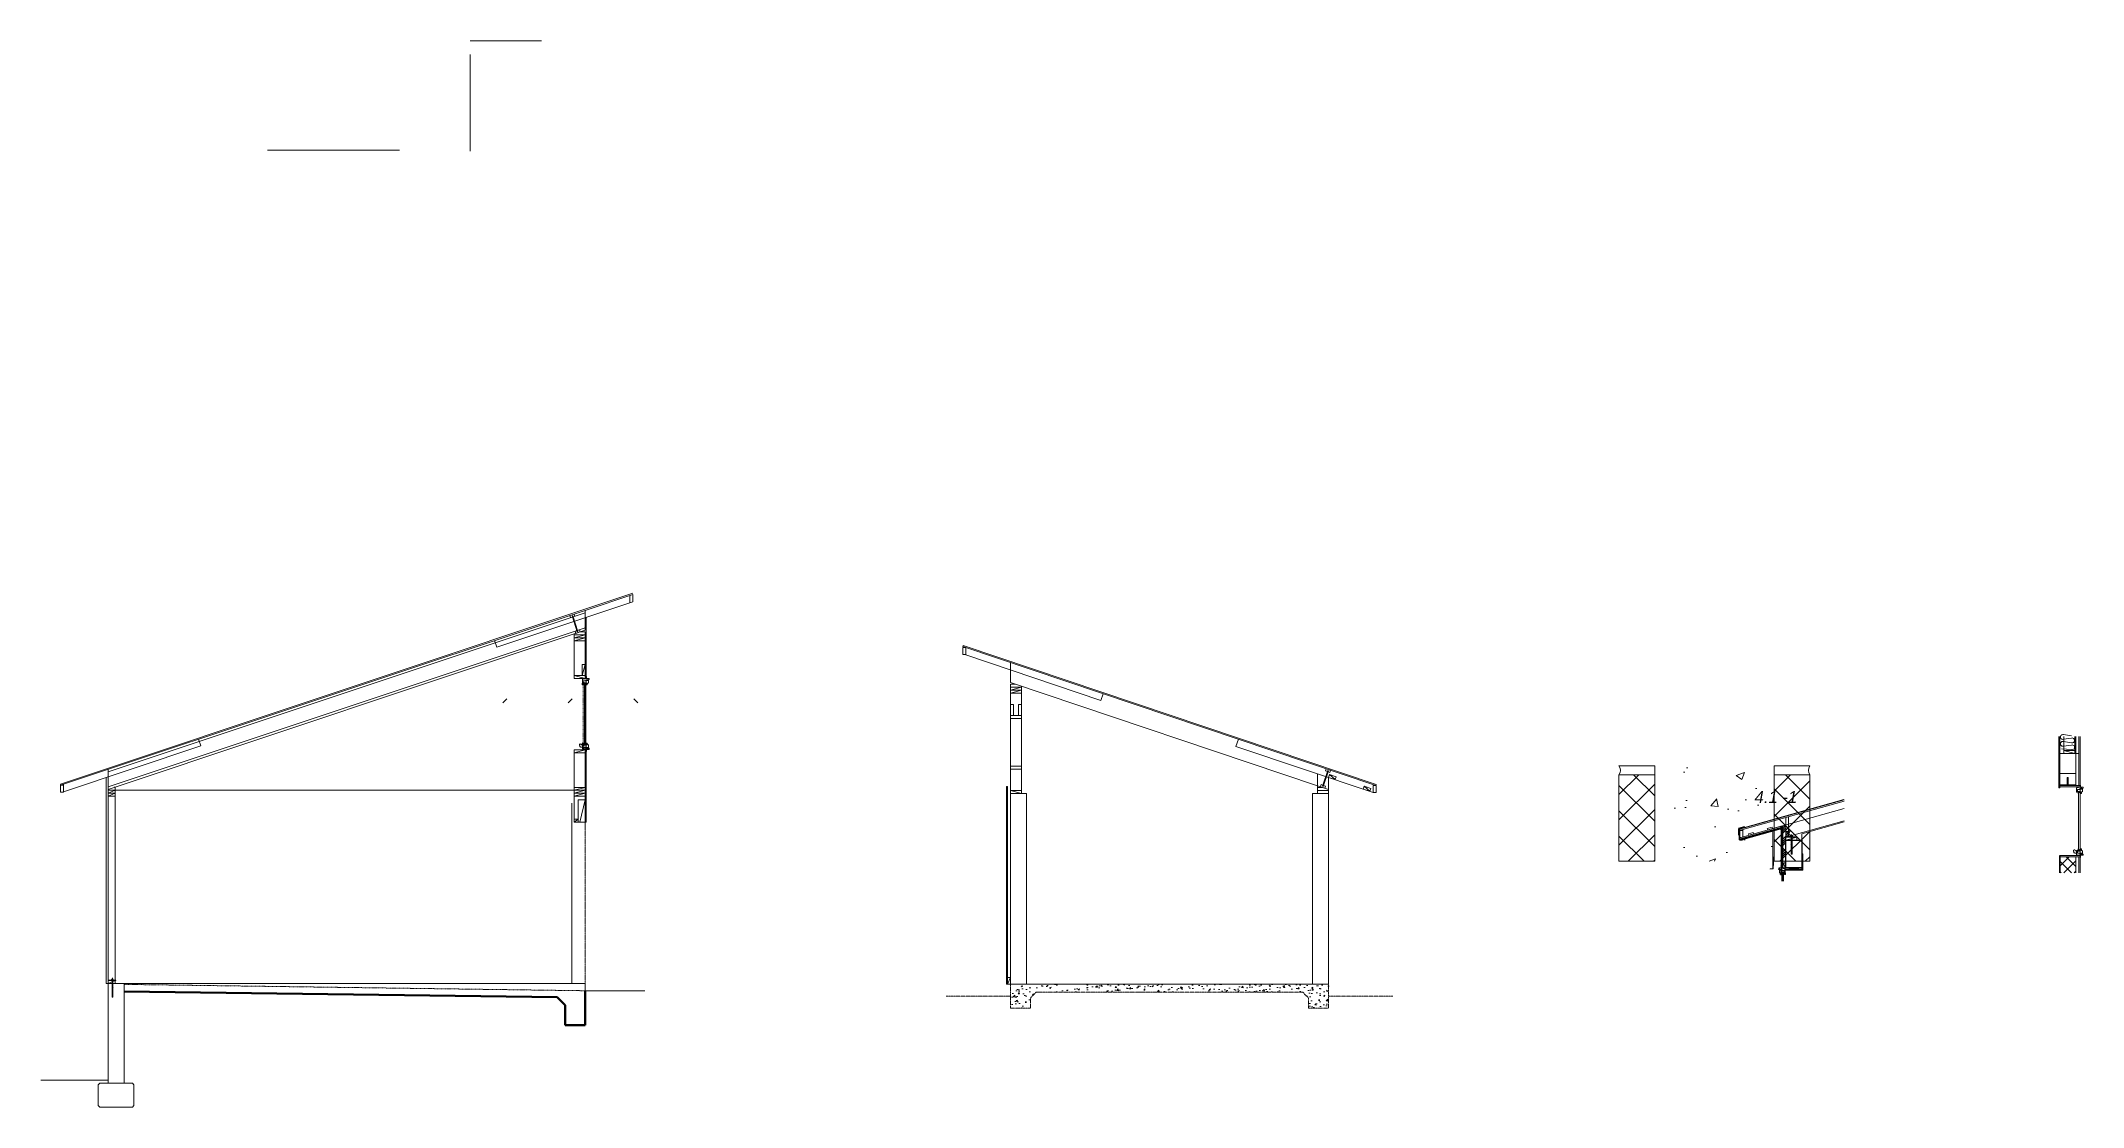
# Model space of a CAD drawing. Header units: inches. Extents: x -3905 to 10892, y 1064 to 9590.
# Drawn here: x 817 to 1845, y 4040 to 4577 of the extents above; entities that cross this region are included whole.
import ezdxf

# ---------------------------------------------------------------- set-up
doc = ezdxf.new("R2010")
doc.units = ezdxf.units.IN
doc.header["$MEASUREMENT"] = 0
for name, pattern in [('CENTERLINE', [1.81, 0.75, -0.0625, 0.03, -0.0625, 0.75, -0.0625, 0.03, -0.0625]), ('MYCENTER', [0.9375, 0.75, -0.0625, 0.0625, -0.0625]), ('MYDIVIDE', [0.9375, 0.75, -0.0625, 0, -0.0625, 0, -0.0625]), ('MYHIDDEN', [0.1875, 0.125, -0.0625])]:
    doc.linetypes.add(name, pattern=pattern)
for name, color, linetype, lineweight in [('BlockWall', 30, 'Continuous', 0), ('FP-New', 131, 'Continuous', 0), ('SecondFloorFraming', 130, 'Continuous', 0), ('SECTIONS', 70, 'Continuous', 0)]:
    doc.layers.add(name, color=color, linetype=linetype, lineweight=lineweight)
doc.styles.get("Standard").update_dxf_attribs({"font": 'arial.ttf', "oblique": 10})

msp = doc.modelspace()

# ---------------------------------------------------------------- texts
at = {"layer": 'SECTIONS', "linetype": 'Continuous', "lineweight": 5, "oblique": 10}
msp.add_text('4.1 -1', height=6.012542, dxfattribs=at).set_placement((1678.87119, 4193.37865))

# ---------------------------------------------------------------- blocks, each defined once
blk = doc.blocks.new('*U31')
at = {"color": 0}
for p, q in [((0.96875, 0.5625), (0.96875, 8.9375)), ((1.34375, 8.9375), (0.96875, 8.9375)), ((1.34375, 0.5625), (0.96875, 0.5625)), ((1.34375, 0.5625), (1.34375, 8.9375))]:
    blk.add_line(p, q, dxfattribs=at)
for points in [[(1.34375, 8.375), (2.3125, 8.375), (2.3125, 9.5), (0, 9.5), (0, 8.375), (0.96875, 8.375)], [(1.34375, 1.125), (2.3125, 1.125), (2.3125, 0), (0, 0), (0, 1.125), (0.96875, 1.125)]]:
    blk.add_lwpolyline(points, dxfattribs=at)
blk = doc.blocks.new('*U461')
at = {"color": 0, "lineweight": 0}
blk.add_line((0, 0), (5.5, 1.5), dxfattribs=at)
blk.add_lwpolyline([(0, 0), (5.5, 0), (5.5, 1.5), (0, 1.5)], close=True, dxfattribs=at)
blk = doc.blocks.new('*U462')
at = {"color": 0, "lineweight": 0}
blk.add_line((0, 0), (3.5, 1.5), dxfattribs=at)
blk.add_lwpolyline([(0, 0), (3.5, 0), (3.5, 1.5), (0, 1.5)], close=True, dxfattribs=at)
blk = doc.blocks.new('*U452')
at = {"color": 0, "lineweight": 0}
for p, q in [((1.8, 0.2), (-1.7, 0.2)), ((-1.7, 0), (-1.7, 0.2)), ((1.8, 0), (-1.7, 0)), ((0.4, 0.5), (-0.4, 0.5)), ((-0.2, 0.8), (-0.2, -1.4)), ((0.2, 0.8), (-0.2, 0.8)), ((-0.2, -1.5), (-0.2, 0)), ((0.2, 0.8), (0.2, -1.4)), ((0.2, -1.5), (0.2, 0)), ((1.8, 0), (1.8, 0.2)), ((-0.2, -1.5), (-0.2, -8.4)), ((0.2, -1.5), (0.2, -8.4))]:
    blk.add_line(p, q, dxfattribs=at)
at = {"color": 0, "linetype": 'CENTERLINE', "lineweight": 0}
blk.add_line((0, 1.3), (0, -4.4), dxfattribs=at)
at = {"linetype": 'Continuous', "lineweight": 5}
for p, q in [((-0.8, -3.5), (-0.8, -3.5)), ((-0.2, -8.4), (-0.1, -8.5)), ((-0.2, -8.4), (-0.2, -8.4)), ((-0.2, -8.4), (0.2, -8.4)), ((-0.1, -8.5), (0.1, -8.5))]:
    blk.add_line(p, q, dxfattribs=at)
at = {"linetype": 'Continuous', "lineweight": 0}
blk.add_line((0.1, -8.5), (0.2, -8.4), dxfattribs=at)
at = {"color": 0, "lineweight": 0}
for points in [[(0.4, 0.5), (0.4, 0.2), (-0.4, 0.2), (-0.4, 0.5)], [(-0.3, 0.6), (0.3, 0.6)]]:
    blk.add_lwpolyline(points, dxfattribs=at)
for centre, radius, start, end in [((-0.3, 0.5), 0.136, 34.0045, 145.9955), ((0, 0.3), 0.317, 54.1118, 125.8882), ((0.3, 0.5), 0.136, 34, 146)]:
    blk.add_arc(centre, radius, start, end, dxfattribs=at)
blk = doc.blocks.new('BCI 9-12')
at = {"color": 0}
for p, q in [((0.96875, 0.5625), (0.96875, 8.9375)), ((1.34375, 8.9375), (0.96875, 8.9375)), ((1.34375, 0.5625), (0.96875, 0.5625)), ((1.34375, 0.5625), (1.34375, 8.9375))]:
    blk.add_line(p, q, dxfattribs=at)
for points in [[(1.34375, 8.375), (2.3125, 8.375), (2.3125, 9.5), (0, 9.5), (0, 8.375), (0.96875, 8.375)], [(1.34375, 1.125), (2.3125, 1.125), (2.3125, 0), (0, 0), (0, 1.125), (0.96875, 1.125)]]:
    blk.add_lwpolyline(points, dxfattribs=at)
blk = doc.blocks.new('*U451')
at = {"color": 0, "lineweight": 0}
for p, q in [((1.8, 0.2), (-1.7, 0.2)), ((-1.7, 0), (-1.7, 0.2)), ((1.8, 0), (-1.7, 0)), ((0.4, 0.5), (-0.4, 0.5)), ((-0.2, 0.8), (-0.2, -1.4)), ((0.2, 0.8), (-0.2, 0.8)), ((-0.2, -1.5), (-0.2, 0)), ((0.2, 0.8), (0.2, -1.4)), ((0.2, -1.5), (0.2, 0)), ((1.8, 0), (1.8, 0.2)), ((-0.2, -1.5), (-0.2, -8.4)), ((0.2, -1.5), (0.2, -8.4))]:
    blk.add_line(p, q, dxfattribs=at)
at = {"color": 0, "linetype": 'CENTERLINE', "lineweight": 0}
blk.add_line((0, 1.3), (0, -4.4), dxfattribs=at)
at = {"linetype": 'Continuous', "lineweight": 5}
for p, q in [((-0.8, -3.5), (-0.8, -3.5)), ((-0.2, -8.4), (-0.1, -8.5)), ((-0.2, -8.4), (-0.2, -8.4)), ((-0.2, -8.4), (0.2, -8.4)), ((-0.1, -8.5), (0.1, -8.5))]:
    blk.add_line(p, q, dxfattribs=at)
at = {"linetype": 'Continuous', "lineweight": 0}
blk.add_line((0.1, -8.5), (0.2, -8.4), dxfattribs=at)
at = {"color": 0, "lineweight": 0}
for points in [[(0.4, 0.5), (0.4, 0.2), (-0.4, 0.2), (-0.4, 0.5)], [(-0.3, 0.6), (0.3, 0.6)]]:
    blk.add_lwpolyline(points, dxfattribs=at)
for centre, radius, start, end in [((-0.3, 0.5), 0.136, 34.0045, 145.9955), ((0, 0.3), 0.317, 54.1118, 125.8882), ((0.3, 0.5), 0.136, 34, 146)]:
    blk.add_arc(centre, radius, start, end, dxfattribs=at)
blk = doc.blocks.new('VPA35')
for p, q in [((-0.1, 0.2), (0, 0.2)), ((-0.1, 0.1), (-0.1, -1.2)), ((-0.1, -1.2), (-0.1, 0)), ((-0.1, 0), (-0.1, 0)), ((0, 0.2), (1.7, 1)), ((0, 0.1), (1.7, 0.9)), ((0, 0.1), (0.1, 0.5)), ((1.2, 0.1), (0, 0.1)), ((1.2, 0.1), (0, 0.1)), ((0, 0.1), (0, 0.1)), ((0.1, 0.6), (0.6, 1.8)), ((0.1, 0.6), (0.6, 1.8)), ((0.1, 0.4), (0.1, 0.5)), ((1.6, 0.8), (0.3, 0.2)), ((1, 2.9), (0.4, 2.6)), ((0.4, 2.4), (0.4, 2.6)), ((0.4, 2.4), (0.5, 2.3)), ((0.5, 2.4), (1.1, 2.7)), ((0.5, 2.4), (0.5, 2.3)), ((0.5, 2.3), (0.6, 2)), ((0.6, 2.4), (0.6, 2.5)), ((0.7, 2.5), (0.7, 2.5)), ((0.7, 0.1), (0.7, 0.1)), ((1, 2.9), (1.1, 2.8)), ((1, 1.3), (1.3, 2)), ((1, 1.3), (1.2, 2)), ((1.2, 2.9), (1.1, 2.7)), ((1.1, 2.7), (1.2, 2.5)), ((1.1, 1.2), (1.4, 1.9)), ((1.8, 3.2), (1.2, 2.9)), ((1.2, 2.4), (1.2, 2.4)), ((1.2, 1.2), (1.4, 1.9)), ((1.2, 0.1), (1.2, 0.1)), ((1.3, 2.5), (1.3, 2.4)), ((1.3, 2.5), (1.3, 2.4)), ((1.5, 1.3), (1.7, 0.9)), ((1.5, 1.3), (1.6, 1.1)), ((1.7, 2.9), (1.6, 3)), ((1.6, 1.4), (2.1, 2.7)), ((1.6, 1.4), (2.1, 2.7)), ((1.6, 1.4), (2.1, 2.7)), ((1.6, 1), (1.7, 1)), ((1.9, 3.1), (1.8, 3.2)), ((1.8, 3), (1.8, 3)), ((1.8, 1), (3, 0.4)), ((1.8, 0.9), (3, 0.3)), ((1.9, 3.1), (2.1, 2.8)), ((1.9, 1.2), (3, 0.7)), ((2.4, 0.1), (2.4, 0.1)), ((3, 0.3), (2.9, 0.7)), ((3, 0.4), (3, 0.7)), ((3.1, 0.3), (3, 0.3)), ((-0.4, -0.6), (-0.3, -0.5)), ((-0.1, -0.8), (-0.4, -0.6)), ((-0.3, -0.5), (-0.1, -0.7)), ((-0.2, -0.2), (-0.2, -0.2)), ((-0.1, -0.4), (-0.1, -0.4)), ((-0.1, -1.2), (-0.1, -1.2))]:
    blk.add_line(p, q)
at = {"linetype": 'Continuous', "lineweight": 5}
for p, q in [((1.7, 1), (1.9, 1.2)), ((2.4, 0.1), (3.1, 0.1)), ((2.4, 0.1), (3, 0.1))]:
    blk.add_line(p, q, dxfattribs=at)
for centre, radius, start, end in [((0, 0.1), 0.125, 135, 180), ((0, 0), 0.125, 90, 180), ((0, 0), 0.0625, 90, 180), ((0, 0.1), 0.0625, 135, 163.774), ((0, 0.5), 0.0855, 339.4503, 63.0447), ((0, 0.5), 0.0855, 339.4503, 63.0447), ((0.3, 0.3), 0.0625, 204.4503, 294.4503), ((0.6, 2.5), 0.078, 24.4503, 204.4503), ((0.4, 1.9), 0.25, 334.4503, 24.4503), ((0.4, 1.9), 0.25, 334.4503, 24.4503), ((1.1, 1.3), 0.0938, 159.4503, 339.4503), ((1.1, 1.3), 0.0467, 159.4503, 339.4503), ((1.2, 2.4), 0.078, 24.4503, 204.4503), ((1.3, 2.4), 0.078, 204.4503, 24.4503), ((1.3, 2), 0.0938, 339.4503, 159.4503), ((1.3, 2), 0.0938, 339.4503, 159.4503), ((1.4, 2.5), 0.078, 167.703, 204.4503), ((1.4, 2.4), 0.078, 204.4503, 241.1976), ((1.3, 2), 0.0467, 339.4503, 159.4503), ((1.3, 2), 0.0467, 339.4503, 159.4503), ((1.6, 1.3), 0.0855, 69.4503, 204.4503), ((1.6, 1.3), 0.0855, 69.4503, 204.4503), ((1.7, 3), 0.078, 24.4503, 204.4503), ((1.5, 0.9), 0.0625, 294.4503, 24.4503), ((1.7, 2.9), 0.078, 204.4503, 24.4503), ((1.7, 0.9), 0.125, 62.6919, 114.4503), ((1.7, 0.8), 0.125, 62.692, 114.4503), ((2.1, 2.8), 0.03, 204.4503, 249.5172), ((2.1, 2.8), 0.03, 204.4503, 249.5172), ((3.1, 0.4), 0.0625, 188.1916, 242.6925), ((3.1, 0.4), 0.125, 188.1916, 242.692), ((3, 0.2), 0.125, 302.6919, 62.6919), ((-0.1, -0.2), 0.0625, 90, 180), ((-0.1, -0.2), 0.0625, 180, 270)]:
    blk.add_arc(centre, radius, start, end)
blk.add_arc((3, 0.2), 0.0653, 269.5951, 90.4049, dxfattribs=at)
blk = doc.blocks.new('CMU-Section')
at = {"layer": 'BlockWall', "lineweight": 0}
h = blk.add_hatch(dxfattribs=at)
h.set_pattern_fill('ANSI37', color=0, scale=6)
h.set_pattern_definition([(45, (-1894.5979, 867.5969), (-0.53033009, 0.53033009), []), (135, (-1894.5979, 867.5969), (-0.53033009, -0.53033009), [])])
h.paths.add_polyline_path([(-6.5, 3.625), (-8, 3.625), (-8, 0), (-6.5, 0)])
h.paths.add_polyline_path([(0, 3.625), (-1.5, 3.625), (-1.5, 0), (0, 0)])
h = blk.add_hatch(dxfattribs=at)
h.set_pattern_fill('AR-CONC', color=0, scale=0.5)
h.set_pattern_definition([(50, (-1894.598, 867.597), (3.586301, -0.3137607), [0.375, -4.125]), (355, (-1894.598, 867.597), (-0.6937567, 3.7609607), [0.3, -3.3]), (100.45144, (-1894.299, 867.5708), (2.892544, 3.4472), [0.318701, -3.5057106]), (46.1842, (-1894.598, 868.597), (5.336207, -0.827596), [0.5625, -6.1875]), (96.63564, (-1894.153, 868.528), (4.67331, 4.870593), [0.478052, -5.258569]), (351.18416, (-1894.598, 868.597), (4.67331, 4.870593), [0.45, -4.95]), (21, (-1894.098, 868.347), (2.9845353, -2.0130945), [0.375, -4.125]), (326, (-1894.098, 868.347), (1.2165767, 3.62575), [0.3, -3.3]), (71.45144, (-1893.849, 868.179), (4.201112, 1.612656), [0.318701, -3.5057106]), (37.5, (-1894.5979, 867.5969), (0.0607993, 1.6644693), [0, -3.26, 0, -3.35, 0, -3.3125]), (7.5, (-1894.5979, 867.597), (1.3153477, 1.9720586), [0, -1.91, 0, -3.185, 0, -1.2625]), (327.5, (-1895.7129, 867.5969), (2.6691122, -0.1127744), [0, -1.25, 0, -3.9, 0, -5.175]), (317.5, (-1896.2129, 867.597), (2.9159308, 0.500525), [0, -1.625, 0, -2.59, 0, -3.675])])
h.paths.add_polyline_path([(-1.5, 4), (-6.5, 4), (-6.5, 0), (-1.5, 0)])
at = {"layer": 'BlockWall', "color": 0, "lineweight": 0}
for p, q in [((-8, 4), (-6.5, 4)), ((-6.5, 3.625), (-8, 3.625)), ((-8, 3.625), (-8, 0)), ((-6.5, 3.625), (-6.5, 4)), ((-6.5, 3.625), (-6.5, 0)), ((0, 4), (-1.5, 4)), ((-1.5, 3.625), (-1.5, 4)), ((0, 3.625), (-1.5, 3.625)), ((-1.5, 0), (-1.5, 3.625)), ((-1.5, 3.625), (0, 3.625)), ((0, 0), (0, 3.625)), ((-8, 0), (-6.5, 0)), ((-6.5, 0), (-8, 0)), ((-1.5, 0), (0, 0)), ((0, 0), (-1.5, 0)), ((-1.5, 0), (0, 0))]:
    blk.add_line(p, q, dxfattribs=at)
for centre, start, end in [((-8.279, 3.812), 326.10745, 33.89255), ((0.279, 3.812), 146.10745, 213.89255)]:
    blk.add_arc(centre, 0.336, start, end, dxfattribs=at)
blk = doc.blocks.new('DetailWindowHead')
at = {"color": 0, "lineweight": -2}
for p, q in [((-0.1, 0), (-1.3, 0)), ((-0.1, 1.1), (-0.1, 0)), ((0, 0), (0, 1.1)), ((0.8, 0), (0, 0)), ((1.6, 0), (1.5, 0)), ((1.8, 0), (1.6, 0)), ((-1.3, 0), (-1.3, 0)), ((-1.3, 0), (-1.3, 0)), ((-1.3, 0), (-1.3, 0)), ((-1.3, 0), (-1.3, 0)), ((-1.3, 0), (-1.3, -0.2)), ((-1.3, -0.2), (-1.3, -0.5)), ((-1.3, -0.5), (-0.7, -0.6)), ((-1, -0.8), (-1, -2.1)), ((-1, -2.1), (-0.6, -2.5)), ((-0.9, -0.9), (-0.9, -0.8)), ((-0.7, -0.6), (-0.7, -0.6)), ((-0.7, -0.6), (-0.7, -0.6)), ((-0.7, -0.6), (0, -0.6)), ((0, -1), (-0.6, -1)), ((-0.5, -2.6), (-0.4, -2.6)), ((-0.4, -2.5), (-0.4, -2.3)), ((-0.4, -2.3), (-0.3, -2.3)), ((-0.2, -2.4), (-0.4, -2.5)), ((-0.4, -2.5), (-0.4, -2.5)), ((-0.4, -2.5), (-0.4, -2.5)), ((-0.4, -2.5), (-0.4, -2.6)), ((-0.4, -2.6), (-0.4, -2.6)), ((-0.4, -2.6), (-0.4, -3.2)), ((-0.4, -3.1), (-0.4, -2.6)), ((-0.4, -2.6), (-0.4, -2.6)), ((0.1, -3.1), (-0.4, -3.1)), ((-0.4, -3.2), (0.3, -3.2)), ((-0.3, -2.5), (-0.2, -2.4)), ((-0.3, -2.6), (-0.3, -2.5)), ((-0.2, -2.3), (-0.2, -2.5)), ((-0.1, -2.6), (1, -2.6)), ((0.2, -1.2), (0, -1)), ((0.1, -0.6), (0.1, -0.6)), ((0.1, -0.6), (0.3, -0.6)), ((0.2, -0.8), (0.1, -0.8)), ((0.1, -0.8), (0.1, -0.8)), ((0.1, -0.8), (0.1, -0.8)), ((0.1, -0.8), (0.1, -0.9)), ((0.1, -0.9), (0.1, -1)), ((0.1, -1), (0.1, -0.9)), ((0.1, -0.9), (0.2, -0.9)), ((0.1, -1), (0.1, -1)), ((0.1, -2.1), (0.1, -1.3)), ((0.1, -1.3), (0.2, -1.3)), ((1.2, -2.1), (0.1, -2.1)), ((0.2, -0.8), (0.2, -0.8)), ((0.2, -0.9), (0.3, -1)), ((0.3, -1.1), (0.2, -1)), ((0.2, -1), (0.2, -1.1)), ((0.2, -1.1), (0.2, -1.1)), ((0.2, -1.3), (0.2, -1.2)), ((0.3, -2.7), (0.2, -2.7)), ((0.2, -2.7), (0.2, -3.3)), ((0.2, -3.3), (0.2, -6.6)), ((0.3, -1), (0.3, -1.1)), ((0.3, -1.1), (1.5, -1.1)), ((0.9, -0.1), (0.9, -0.1)), ((1.4, -0.2), (0.9, -0.2)), ((1.2, -2), (1.2, -2)), ((1.2, -2), (1.2, -2.1)), ((1.2, -2.4), (1.2, -2.2)), ((1.2, -2.2), (1.2, -2.2)), ((1.2, -2.2), (1.2, -2.2)), ((1.2, -2.2), (1.3, -2.2)), ((1.2, -2.3), (1.2, -2.2)), ((1.2, -2.4), (1.2, -2.3)), ((1.2, -2.3), (1.2, -2.3)), ((1.2, -2.3), (1.2, -2.3)), ((1.3, -2.4), (1.2, -2.4)), ((1.2, -2.4), (1.2, -2.4)), ((1.2, -2.4), (1.2, -2.4)), ((1.2, -2.4), (1.2, -2.4)), ((1.3, -2.2), (1.3, -2)), ((1.3, -3.2), (1.3, -2.4)), ((1.3, -2.6), (1.5, -2.6)), ((1.4, -0.1), (1.4, -0.1)), ((1.5, -2), (1.4, -2)), ((1.4, -2), (1.4, -2.5)), ((1.5, -2.5), (1.5, -2.4)), ((1.5, -2.4), (1.8, -2.4)), ((1.6, -0.2), (1.6, -0.1)), ((1.6, -0.1), (1.7, -0.1)), ((1.9, -0.2), (1.6, -0.2)), ((1.6, -1.2), (1.6, -2)), ((1.8, -0.1), (1.8, 0)), ((1.8, -0.1), (1.8, -0.1)), ((1.8, -0.1), (1.8, -0.1)), ((1.8, -0.1), (1.8, -0.1)), ((1.9, -2.4), (1.9, -0.2))]:
    blk.add_line(p, q, dxfattribs=at)
at = {"color": 0, "linetype": 'Continuous', "lineweight": -2}
for p, q in [((0.7, 0), (0.1, 0)), ((1, -2.7), (0.8, -2.7)), ((1, -3.3), (1, -2.7)), ((1, -6.6), (1, -3.3))]:
    blk.add_line(p, q, dxfattribs=at)
at = {"color": 0, "lineweight": 0}
for p, q in [((-1, -0.5), (-0.7, -0.5)), ((-0.9, -0.8), (-1, -0.8)), ((-0.9, -0.8), (-0.9, -0.8)), ((-0.9, -0.8), (-0.9, -0.8)), ((-0.9, -0.9), (-0.9, -0.8)), ((-0.9, -0.8), (-0.9, -0.8)), ((-0.7, -0.9), (-0.9, -0.9)), ((-0.7, -0.9), (-0.9, -0.9)), ((-0.7, -0.8), (-0.8, -0.8)), ((-0.8, -0.8), (-0.8, -0.8)), ((-0.8, -0.8), (-0.7, -0.8)), ((-0.8, -0.8), (-0.7, -0.8)), ((-0.7, -1), (-0.7, -0.8)), ((-0.7, -0.8), (-0.7, -0.9)), ((-0.7, -0.8), (-0.7, -0.9)), ((0.3, -0.7), (0.3, -0.8)), ((0.3, -3), (0.3, -2.7)), ((0.3, -2.7), (0.8, -2.7)), ((0.3, -3.3), (0.3, -2.7)), ((0.3, -3), (0.3, -2.8)), ((0.3, -3), (0.3, -3)), ((0.3, -3.2), (0.3, -3.1)), ((0.3, -6.6), (0.3, -3.3)), ((0.8, -2.8), (0.4, -2.8)), ((0.4, -2.8), (0.4, -3)), ((0.4, -2.8), (0.8, -2.8)), ((0.4, -3), (0.4, -3)), ((0.4, -3), (0.4, -3.1)), ((0.4, -3.1), (0.4, -3.1)), ((0.7, -2.8), (0.5, -2.8)), ((0.7, -3.1), (0.7, -3)), ((0.7, -3), (0.8, -3)), ((0.8, -3.1), (0.7, -3.1)), ((0.8, -2.7), (0.8, -3)), ((0.8, -3), (0.8, -2.8)), ((0.8, -2.8), (0.8, -3)), ((0.8, -3), (0.8, -3)), ((1, -2.6), (1, -3.1)), ((1, -3.1), (1, -3.1)), ((1, -3.2), (1, -3.2)), ((1, -3.2), (1.2, -3.2)), ((1.3, -2.5), (1.3, -2.5)), ((1.9, -2.5), (1.6, -2.5)), ((1.6, -2.5), (1.6, -3)), ((1.6, -3), (1.6, -2.5)), ((1.6, -2.5), (1.9, -2.5)), ((1.6, -3), (1.8, -3)), ((1.8, -3), (1.6, -3)), ((1.7, -3.1), (1.6, -3.1)), ((1.6, -3.2), (1.6, -3.2)), ((1.6, -3.2), (1.7, -3.2)), ((1.7, -3.2), (1.7, -3.1)), ((1.7, -3.2), (1.8, -3.2)), ((1.8, -2.4), (1.8, -2.4)), ((1.8, -3.1), (1.8, -3.2)), ((1.8, -3.2), (1.8, -3.1)), ((1.8, -3.1), (1.8, -3.2)), ((1.8, -3.2), (1.8, -3.2)), ((1.8, -3.2), (1.8, -3.2)), ((1.8, -3.2), (1.8, -3.2)), ((1.9, -2.3), (1.9, -2.5)), ((1.9, -2.5), (1.9, -2.3)), ((1.9, -2.4), (1.9, -2.4)), ((2, -3.1), (1.9, -3.1)), ((1.9, -3.1), (2, -3.1)), ((2.1, -2.5), (2, -2.2)), ((2, -2.3), (2.1, -2.5)), ((2.1, -2.5), (2.1, -2.5)), ((2.1, -2.5), (2.1, -2.5)), ((2.1, -2.5), (2.1, -2.5)), ((2.1, -3.1), (2.1, -2.6)), ((2.1, -2.6), (2.1, -2.6)), ((2.1, -2.6), (2.1, -2.6)), ((2.1, -2.6), (2.1, -2.6)), ((2.1, -2.6), (2.1, -3.1))]:
    blk.add_line(p, q, dxfattribs=at)
at = {"color": 0, "linetype": 'Continuous', "lineweight": 0}
for p, q in [((0.8, -2.7), (0.8, -3.3)), ((0.8, -3.3), (0.8, -6.6))]:
    blk.add_line(p, q, dxfattribs=at)
at = {"color": 0, "lineweight": -2}
for centre, radius, start, end in [((-1.3, 0), 0.015, 90, 180), ((-1.3, 0), 0.03, 90, 180), ((-0.1, 1.1), 0.0325, 0, 180), ((-0.1, 0), 0.03, 270, 0), ((0, 0), 0.03, 180, 270), ((0.8, -0.1), 0.08, 0, 90), ((1.5, -0.1), 0.08, 90, 180), ((1.8, 0), 0.015, 0, 90), ((-1.3, 0), 0.015, 180, 225), ((-1.3, 0), 0.005, 0, 90), ((-1.3, -0.2), 0.015, 180, 221.4096), ((-1.3, -0.2), 0.005, 318.5904, 41.4096), ((-1.3, -0.2), 0.015, 138.5904, 180), ((-1.3, -0.5), 0.085, 180, 262), ((-1, -0.8), 0.03, 90, 180), ((-0.9, -2.1), 0.06, 180, 225), ((-0.7, -0.6), 0.015, 270, 0), ((-0.7, -0.6), 0.015, 90, 180), ((-0.5, -2.5), 0.06, 225, 270), ((-0.4, -2.3), 0.03, 90, 180), ((-0.4, -2.5), 0.03, 270, 90), ((-0.4, -2.5), 0.015, 180, 270), ((-0.4, -2.6), 0.015, 90, 182.7792), ((-0.4, -2.6), 0.03, 270, 353), ((-0.4, -3.1), 0.015, 182.7792, 270), ((-0.4, -3.2), 0.01, 180, 270), ((-0.3, -2.3), 0.03, 0, 90), ((-0.3, -2.5), 0.015, 124, 173), ((-0.2, -2.4), 0.02, 304, 124), ((-0.1, -2.5), 0.085, 180, 270), ((0, -0.6), 0.015, 0, 90), ((0, -1), 0.015, 45, 90), ((0.1, -0.6), 0.03, 180, 270), ((0.1, -0.8), 0.015, 180, 270), ((0.1, -0.8), 0.015, 0, 90), ((0.1, -0.8), 0.03, 90, 180), ((0.1, -1.3), 0.015, 90, 180), ((0.1, -2.1), 0.015, 180, 270), ((0.3, -0.9), 0.09, 94.1814, 137.8717), ((0.2, -0.8), 0.015, 225, 317.8717), ((0.2, -0.8), 0.015, 45, 90), ((0.3, -1.1), 0.015, 225, 270), ((0.2, -1.2), 0.015, 0, 45), ((0.2, -1.3), 0.015, 270, 0), ((0.3, -0.7), 0.03, 0, 90), ((0.3, -0.8), 0.03, 274.1814, 0), ((0.9, -0.1), 0.015, 180, 270), ((1.2, -2), 0.015, 0, 90), ((1.2, -2), 0.015, 90, 180), ((1.2, -2.1), 0.015, 270, 0), ((1.2, -2.2), 0.01, 0, 90), ((1.2, -2.4), 0.01, 24.0895, 90), ((1.2, -2.3), 0.01, 270, 335.9105), ((1.2, -2.4), 0.01, 180, 270), ((1.2, -2.4), 0.01, 270, 0), ((1.4, -0.1), 0.015, 270, 0), ((1.4, -2), 0.015, 90, 180), ((1.5, -2), 0.03, 270, 0), ((1.6, -0.1), 0.015, 90, 180), ((1.6, -0.2), 0.015, 180, 270), ((1.7, -0.1), 0.015, 0, 90), ((1.9, -0.2), 0.015, 0, 90)]:
    blk.add_arc(centre, radius, start, end, dxfattribs=at)
at = {"color": 0, "lineweight": 0}
for centre, radius, start, end in [((-1.2, -0.7), 0.35, 349.0194, 41.8103), ((-0.4, -0.7), 0.35, 138.1897, 190.9806), ((-0.7, -0.8), 0.03, 0, 90), ((-0.6, -1), 0.015, 180, 270), ((0.3, -3.1), 0.123, 126.4837, 203.3425), ((0.1, -3.1), 0.01, 270, 23.3425), ((0.3, -3.1), 0.0625, 126.4837, 262.0719), ((0.2, -3), 0.03, 306.4837, 126.4837), ((0.4, -2.8), 0.0495, 90, 180), ((0.4, -3), 0.0405, 180, 270), ((0.3, -3.1), 0.01, 360, 82.0719), ((0.3, -3.2), 0.01, 270, 0), ((0.4, -2.8), 0.039, 90, 180), ((0.5, -2.8), 0.0744, 180, 270), ((0.4, -3), 0.03, 180, 270), ((0.7, -2.8), 0.0744, 270, 0), ((0.8, -2.8), 0.039, 0, 90), ((0.8, -2.8), 0.0495, 0, 90), ((0.8, -3), 0.03, 270, 0), ((0.8, -3), 0.0405, 270, 0), ((1, -2.6), 0.015, 0, 90), ((1, -3.2), 0.015, 90, 180), ((1, -3.2), 0.015, 180, 270), ((1.3, -2.3), 0.113, 204.0895, 155.9105), ((1.2, -3.2), 0.015, 270, 0), ((1.3, -2.5), 0.015, 270, 360), ((1.3, -2.5), 0.015, 90, 180), ((1.3, -2.5), 0.015, 180, 270), ((1.5, -1.2), 0.03, 0, 90), ((1.5, -2.4), 0.015, 90, 180), ((1.5, -2.5), 0.015, 270, 0), ((1.6, -2.5), 0.042, 90, 179.9986), ((1.6, -2.5), 0.021, 90, 179.9891), ((1.6, -3), 0.042, 180, 270), ((1.6, -3), 0.021, 180, 269.9891), ((1.6, -3.2), 0.0315, 87.6124, 269.8681), ((1.6, -3.4), 0.242, 62.0617, 93.1175), ((1.6, -3.5), 0.337, 61.6978, 87.5786), ((1.6, -3.5), 0.341, 64.9996, 87.4978), ((1.6, -3.2), 0.0105, 88.1909, 269.3098), ((1.6, -3.5), 0.32, 65, 87.5), ((1.8, -2.4), 0.015, 45, 90), ((1.9, -2.4), 0.015, 225, 270), ((1.8, -3.1), 0.021, 360, 90.0109), ((1.8, -3.1), 0.042, 0, 90), ((1.9, -3.2), 0.056, 90, 168.7082), ((1.9, -3.2), 0.035, 90, 180), ((1.8, -3.2), 0.015, 246, 359.3384), ((1.8, -3.2), 0.036, 246.0087, 359.9965), ((1.8, -3.2), 0.028, 244.9984, 359.983), ((1.8, -3.2), 0.049, 244.9926, 270), ((1.8, -3.2), 0.049, 270, 359.996), ((1.9, -2.3), 0.031, 22.9699, 180.032), ((1.9, -2.3), 0.01, 22.9419, 180.0459), ((1.9, -2.4), 0.015, 270, 0), ((1.9, -2.5), 0.02, 270, 360), ((1.9, -2.5), 0.041, 270.0112, 0), ((2.1, -2.6), 0.033, 135, 225), ((2, -3.1), 0.021, 270, 359.9891), ((2, -3.1), 0.042, 270, 0), ((2.1, -2.5), 0.032, 315.0103, 359.0724), ((2, -2.5), 0.046, 359.9941, 22.9936), ((2, -2.5), 0.025, 0.0108, 23.0117), ((2.1, -2.5), 0.011, 315, 360), ((2.1, -2.6), 0.032, 1.3014, 45), ((2.1, -2.6), 0.012, 135, 225), ((2.1, -2.6), 0.011, 2.765, 45.063)]:
    blk.add_arc(centre, radius, start, end, dxfattribs=at)
blk = doc.blocks.new('*U408')
at = {"color": 0, "linetype": 'ByBlock', "lineweight": 0}
for p, q in [((0, 34.5), (-0.5, 34.5)), ((-0.4, 31.7), (-0.4, 31.7)), ((0.4, 31.2), (0.4, 31.7)), ((0.4, 31.2), (0.4, 31.2)), ((0.6, 32.1), (0.5, 32.1)), ((0.5, 32.1), (0.5, 32)), ((-1.4, 0.9), (-1.6, 0.9)), ((0, 0), (-0.5, 0)), ((0.4, 2.7), (0.4, 3.2)), ((0.6, 2.5), (0.5, 2.5)), ((0.5, 2.5), (0.5, 2.3)), ((0.5, 2.3), (0.6, 2.3))]:
    blk.add_line(p, q, dxfattribs=at)
for points in [[(-0.6, 33.4), (-0.5, 33.4), (-0.5, 33.4), (-0.5, 33.4), (-0.5, 33.5), (-0.3, 33.3), (-0.4, 33.3), (-0.4, 33.3), (-0.4, 33.3), (-0.4, 33.2, 0.198912), (-0.4, 33.2), (0.9, 33.2, -0.414214), (0.9, 33.2), (0.9, 32.4, -0.414214), (0.9, 32.3), (0.7, 32.3, 0.414214), (0.7, 32.3), (0.7, 31.8, -0.414214), (0.7, 31.8, 0.414214), (0.7, 31.8), (0.7, 31.8, 0.414214), (0.7, 31.8), (0.9, 31.8, 0.414214), (0.9, 31.8), (0.9, 32, -0.414214), (0.9, 32), (1.2, 32, -0.198912), (1.2, 32), (1.2, 31.9, 0.198912), (1.2, 31.9), (1.3, 31.9, 0.414214), (1.3, 31.9), (1.3, 34.1, 0.414214), (1.3, 34.1), (1, 34.1, -0.414214), (1, 34.1), (1, 34.3, -0.414214), (1, 34.3), (1.1, 34.3, -0.414214), (1.1, 34.3), (1.1, 34.3), (1.2, 34.3), (1.2, 34.3), (1.2, 34.3, 0.414214), (1.2, 34.3), (0.9, 34.3), (0.8, 34.3, 0.414214), (0.8, 34.3), (0.8, 34.2, -0.414214), (0.7, 34.2), (0.3, 34.2, -0.414214), (0.3, 34.2), (0.3, 34.3, 0.414214), (0.2, 34.3), (-0.6, 34.3, -0.414214), (-0.7, 34.4), (-0.7, 35.4, 1), (-0.7, 35.4), (-0.7, 34.4, -0.414214), (-0.7, 34.3), (-1.9, 34.3, 0.414214), (-1.9, 34.3), (-1.9, 34.3), (-1.9, 34.3), (-1.9, 34.3, -0.198912), (-1.9, 34.3), (-1.9, 34.3, 0.414214), (-1.9, 34.3, 0.414214), (-2, 34.3), (-2, 34.1, 0.182676), (-2, 34.1, -0.377964), (-2, 34.1, 0.182676), (-2, 34.1), (-2, 33.9, 0.373885), (-1.9, 33.8), (-1.3, 33.7), (-1.3, 33.7, 0.414214), (-1.3, 33.7), (-1.3, 33.8, -0.414214), (-1.3, 33.8), (-0.6, 33.8, -0.414214), (-0.6, 33.8), (-0.6, 33.8, 0.414214), (-0.5, 33.7), (-0.3, 33.7, -0.414214), (-0.3, 33.7), (-0.3, 33.6, -0.392997), (-0.3, 33.5, 0.192979), (-0.4, 33.5, -0.428971), (-0.4, 33.5), (-0.5, 33.5, 0.198912), (-0.5, 33.5), (-0.5, 33.5, -0.414214), (-0.5, 33.6), (-0.5, 33.6, 0.414214), (-0.5, 33.6), (-0.5, 33.6, 0.414214), (-0.6, 33.6), (-0.6, 33.4)], [(0.4, 31.2, 0.414214), (0.4, 31.2), (0.4, 31.2, 0.414214), (0.4, 31.2), (0.6, 31.2, 0.414214), (0.6, 31.2), (0.6, 32), (0.6, 32), (0.6, 31.9), (0.5, 31.9), (0.5, 32.2), (0.6, 32.2), (0.6, 32.1), (0.6, 32.1), (0.6, 32.3, 0.414214), (0.6, 32.3), (0.6, 32.3, 0.414214), (0.6, 32.3), (0.6, 32.2, -0.414214), (0.6, 32.2), (-0.5, 32.2, -0.414214), (-0.5, 32.2), (-0.5, 33, -0.414214), (-0.5, 33), (-0.5, 33, 0.414214), (-0.5, 33), (-0.5, 33.1, 0.198912), (-0.5, 33.2), (-0.6, 33.3, 0.198912), (-0.7, 33.3), (-1.3, 33.3, -0.414214), (-1.3, 33.4), (-1.3, 33.6, 0.414214), (-1.3, 33.6), (-1.4, 33.6), (-1.4, 33.5), (-1.4, 33.5), (-1.4, 33.5), (-1.6, 33.5), (-1.6, 33.5), (-1.5, 33.5), (-1.5, 33.6), (-1.6, 33.6, 0.414214), (-1.6, 33.6), (-1.6, 32.3, 0.198912), (-1.6, 32.2), (-1.2, 31.8, 0.198912), (-1.1, 31.8), (-1, 31.8, 1), (-1, 31.8), (-1, 31.8, -0.414214), (-1, 31.9), (-1, 32, -0.414214), (-1, 32), (-0.9, 32, -0.414214), (-0.9, 32), (-0.9, 31.9, 0.414214), (-0.8, 31.8), (0.4, 31.8, -0.414214), (0.4, 31.8), (0.4, 31.2), (0.3, 31.2)], [(0.3, 3.2), (0.4, 3.2), (0.4, 2.7, -0.414214), (0.4, 2.6), (-0.8, 2.6, 0.414214), (-0.9, 2.6), (-0.9, 2.4, -0.414214), (-0.9, 2.4), (-1, 2.4, -0.414214), (-1, 2.4), (-1, 2.6, -0.414214), (-1, 2.6), (-1, 2.6, 1), (-1, 2.6), (-1.1, 2.6, 0.198912), (-1.2, 2.6), (-1.6, 2.2, 0.198912), (-1.6, 2.2), (-1.6, 0.9, 0.414214), (-1.6, 0.8), (-1.5, 0.8), (-1.5, 0.9), (-1.6, 0.9), (-1.6, 0.9), (-1.4, 0.9), (-1.4, 0.9), (-1.4, 0.9), (-1.4, 0.8), (-1.3, 0.8, 0.414214), (-1.3, 0.9), (-1.3, 1.1, -0.414214), (-1.3, 1.1), (-0.7, 1.1, 0.198912), (-0.6, 1.1), (-0.5, 1.3, 0.198912), (-0.5, 1.3), (-0.5, 1.4, 0.414214), (-0.5, 1.4), (-0.5, 1.4, -0.414214), (-0.5, 1.4), (-0.5, 2.2, -0.414214), (-0.5, 2.2), (0.6, 2.2, -0.414214), (0.6, 2.2), (0.6, 2.1, 0.414214), (0.6, 2.1), (0.6, 2.1, 0.414214), (0.6, 2.1), (0.6, 2.3), (0.6, 2.3), (0.6, 2.3), (0.5, 2.3), (0.5, 2.5), (0.6, 2.5), (0.6, 2.4), (0.6, 2.4), (0.6, 3.3, 0.414214), (0.6, 3.3), (0.4, 3.3, 0.414214), (0.4, 3.3), (0.4, 3.2, 0.414214), (0.4, 3.2)]]:
    blk.add_lwpolyline(points, format="xyb", dxfattribs=at)
for points in [[(-0.9, 32), (-1, 31.9), (-1, 31.9), (-1, 31.8), (-1.1, 31.8), (-1.1, 31.2, 0.414214), (-1.1, 31.2), (-0.4, 31.2, 0.414214), (-0.4, 31.2), (-0.4, 31.2, 0.374242), (-0.4, 31.2, -0.671897), (-0.4, 31.3, 1), (-0.4, 31.4, 0.348524), (-0.5, 31.2, -0.539247), (-0.5, 31.2), (-1, 31.2, -0.400077), (-1, 31.2), (-1, 31.7, -0.428493), (-1, 31.7), (-1, 31.7, 0.378866), (-1, 31.8), (-0.9, 31.9, -0.217121), (-0.9, 31.9), (-0.8, 31.9, 1)], [(0.7, 2.1, 0.414214), (0.7, 2.1), (0.9, 2.1, -0.414214), (0.9, 2.1), (0.9, 1.2, -0.414214), (0.9, 1.2), (-0.4, 1.2, 0.198912), (-0.4, 1.2), (-0.4, 1.2), (-0.4, 1.1), (-0.4, 1.2), (-0.3, 1.1), (-0.5, 1), (-0.5, 1), (-0.5, 1), (-0.5, 1.1), (-0.6, 1, 0.198912), (-0.6, 1), (-0.6, 0.9, 0.414214), (-0.5, 0.8), (-0.5, 0.8, 0.414214), (-0.5, 0.9), (-0.5, 0.9, -0.414214), (-0.5, 0.9), (-0.5, 0.9, 0.198912), (-0.5, 0.9), (-0.4, 0.9, -0.428971), (-0.4, 0.9, 0.192979), (-0.3, 0.9, -0.392997), (-0.3, 0.9), (-0.3, 0.7, -0.414214), (-0.3, 0.7), (-0.5, 0.7, 0.414214), (-0.6, 0.7), (-0.6, 0.7, -0.414214), (-0.6, 0.6), (-1.3, 0.6, -0.414214), (-1.3, 0.7), (-1.3, 0.7, 0.414214), (-1.3, 0.7), (-1.3, 0.7), (-1.9, 0.6, 0.373885), (-2, 0.5), (-2, 0.3, 0.182676), (-2, 0.3, -0.377964), (-2, 0.3, 0.182676), (-2, 0.3), (-2, 0.1, 0.414214), (-1.9, 0.1, 0.414214), (-1.9, 0.1), (-1.9, 0.1, -0.198912), (-1.9, 0.1), (-1.9, 0.1), (-1.9, 0.1), (-1.9, 0.1, 0.414214), (-1.9, 0.1), (-0.7, 0.1, -0.414214), (-0.7, 0.1), (-0.7, -1, 1), (-0.7, -1), (-0.7, 0.1, -0.414214), (-0.6, 0.1), (0.2, 0.1, 0.414214), (0.3, 0.2), (0.3, 0.2, -0.414214), (0.3, 0.2), (0.7, 0.2, -0.414214), (0.8, 0.2), (0.8, 0.2, 0.414214), (0.8, 0.1), (0.9, 0.1), (1.2, 0.1, 0.414214), (1.2, 0.1), (1.2, 0.1), (1.2, 0.2), (1.1, 0.2), (1.1, 0.2, -0.414214), (1.1, 0.1), (1, 0.1, -0.414214), (1, 0.2), (1, 0.3, -0.414214), (1, 0.3), (1.3, 0.3, 0.414214), (1.3, 0.3), (1.3, 2.5, 0.414214), (1.3, 2.5), (1.2, 2.5, 0.198912), (1.2, 2.5), (1.2, 2.5, -0.198912), (1.2, 2.5), (0.9, 2.5, -0.414214), (0.9, 2.5), (0.9, 2.6, 0.414214), (0.9, 2.6), (0.7, 2.6, 0.414214), (0.7, 2.6), (0.7, 2.6, 0.414214), (0.7, 2.6, -0.414214), (0.7, 2.6)], [(-1, 3.2, -0.400077), (-1, 3.2), (-0.5, 3.2, -0.539247), (-0.5, 3.2, 0.348524), (-0.4, 3, 1), (-0.4, 3.1, -0.671897), (-0.4, 3.2, 0.374242), (-0.4, 3.2), (-0.4, 3.3, 0.414214), (-0.4, 3.3), (-1.1, 3.3, 0.414214), (-1.1, 3.3), (-1.1, 2.6), (-1, 2.6), (-1, 2.6), (-1, 2.6), (-0.9, 2.5, 1), (-0.8, 2.5), (-0.9, 2.6, -0.217121), (-0.9, 2.6), (-1, 2.7, 0.378866), (-1, 2.7), (-1, 2.7, -0.428493), (-1, 2.7)], [(2.7, 2), (2.7, 1.5), (2.7, 1.5), (2.7, 1.5), (2.7, 1.5), (2.7, 1.4), (2.7, 1.4), (2.7, 1.4), (2.7, 1.4), (2.6, 1.4), (2.6, 1.4), (2.6, 1.4), (2.6, 1.4), (2.6, 1.4), (2.6, 1.4), (2.6, 1.4), (2.6, 1.4), (2.6, 1.4), (2.6, 1.4), (2.6, 1.4), (2.6, 1.4), (2.6, 1.4), (2.6, 1.4), (2.6, 1.4), (2.6, 1.4), (2.6, 1.4), (2.6, 1.4), (2.6, 1.4), (2.6, 1.4), (2.6, 1.4), (2.6, 1.4), (2.6, 1.4), (2.6, 1.4), (2.6, 1.4), (2.6, 1.4), (2.6, 1.4), (2.6, 1.4), (2.6, 1.4), (2.6, 1.4), (2.6, 1.4), (2.6, 1.4), (2.6, 1.4), (2.6, 1.4), (2.6, 1.4), (2.6, 1.4), (2.6, 1.4), (2.6, 1.4), (2.6, 1.4), (2.6, 1.4), (2.6, 1.4), (2.6, 1.4), (2.6, 1.4), (2.6, 1.4), (2.6, 1.4), (2.6, 1.4), (2.6, 1.4), (2.6, 1.4), (2.6, 1.4), (2.6, 1.4), (2.6, 1.4), (2.6, 1.4), (2.6, 1.4), (2.6, 1.4), (2.6, 1.4), (2.6, 1.4), (2.6, 1.4), (2.6, 1.4), (2.6, 1.4), (2.6, 1.4), (2.6, 1.4), (2.6, 1.4), (2.6, 1.4), (2.6, 1.4), (2.6, 1.4), (2.6, 1.4), (2.6, 1.4), (2.6, 1.4), (2.6, 1.4), (2.6, 1.4), (2.6, 1.4), (2.6, 1.4), (2.6, 1.4), (2.6, 1.4), (2.6, 1.4), (2.6, 1.4), (2.6, 1.4), (2.6, 1.4), (2.6, 1.4), (2.6, 1.4), (2.6, 1.4), (2.6, 1.4), (2.6, 1.4), (2.6, 1.4), (2.6, 1.4), (2.6, 1.4), (2.6, 1.4), (2.6, 1.4), (2.6, 1.4), (2.6, 1.4), (2.6, 1.4), (2.6, 1.4), (2.6, 1.4), (2.6, 1.4), (2.6, 1.4), (2.6, 1.4), (2.6, 1.4), (2.6, 1.4), (2.6, 1.4), (2.6, 1.4), (2.6, 1.4), (2.6, 1.4), (2.6, 1.4), (2.6, 1.4), (2.6, 1.4), (2.6, 1.4), (2.6, 1.4), (2.6, 1.4), (2.6, 1.4), (2.6, 1.4), (2.6, 1.4), (2.6, 1.4), (2.6, 1.4), (2.6, 1.4), (2.6, 1.4), (2.6, 1.4), (2.6, 1.4), (2.6, 1.4), (2.6, 1.4), (2.6, 1.4), (2.6, 1.4), (2.6, 1.4), (2.6, 1.4), (2.6, 1.4), (2.6, 1.4), (2.6, 1.4), (2.6, 1.4), (2.6, 1.4), (2.6, 1.4), (2.6, 1.4), (2.6, 1.4), (2.6, 1.4), (2.6, 1.4), (2.6, 1.4), (2.5, 1.4), (2.5, 1.4), (2.5, 1.4), (2.5, 1.3), (2.5, 1.3), (2.5, 1.3), (2.5, 1.3), (2.4, 1.3), (2.4, 1.3), (2.4, 1.3), (2.4, 1.3), (2.3, 1.3), (2.3, 1.3), (2.3, 1.3), (2.2, 1.3), (2.2, 1.2), (2.2, 1.2), (2.2, 1.2), (2.2, 1.2), (2.2, 1.2), (2.2, 1.2), (2.2, 1.2), (2.2, 1.2), (2.2, 1.2), (2.1, 1.2), (2.1, 1.2), (2.1, 1.2), (2.1, 1.2), (2.1, 1.2), (2.1, 1.2), (2.1, 1.2), (2.1, 1.2), (2.1, 1.2), (2.1, 1.2), (2.1, 1.2), (2.1, 1.2), (2.1, 1.2), (2.1, 1.2), (2.1, 1.2), (2.1, 1.2), (2.1, 1.2), (2.1, 1.2), (2.1, 1.2), (2.1, 1.2), (2.1, 1.2), (2, 1.2), (2, 1.2), (2, 1.2), (2, 1.2), (2, 1.2), (2, 1.2), (2, 1.2), (2, 1.2), (2, 1.2), (2, 1.2), (2, 1.2), (2, 1.2), (2, 1.2), (2, 1.2), (2, 1.2), (2, 1.2), (2, 1.2), (2, 1.2), (1.9, 1.2), (1.9, 1.2), (1.9, 1.2), (1.9, 1.2), (1.9, 1.2), (1.9, 1.2), (1.9, 1.2), (1.9, 1.2), (1.9, 1.2), (1.9, 1.2), (1.9, 1.2), (1.9, 1.2), (1.8, 1.2), (1.8, 1.2), (1.8, 1.2), (1.8, 1.2), (1.7, 1.2), (1.7, 1.2), (1.7, 1.2), (1.6, 1.2), (1.6, 1.2), (1.6, 1.2), (1.6, 1.2), (1.5, 1.2), (1.5, 1.2), (1.5, 1.2), (1.4, 1.2), (1.4, 1.2), (1.4, 1.2), (1.4, 1.2), (1.3, 1.2), (1.3, 1.2), (1.3, 1.2), (1.3, 1.3), (1.3, 1.3), (1.3, 1.4), (1.3, 1.4), (1.3, 1.4), (1.3, 1.5), (1.3, 1.5), (1.3, 1.6), (1.3, 1.6), (1.3, 1.6), (1.3, 1.7), (1.3, 1.7), (1.3, 1.8), (1.3, 1.8), (1.3, 1.9), (1.3, 1.9), (1.3, 1.9), (1.3, 2), (1.3, 2), (1.3, 2.1), (1.3, 2.1), (1.3, 2.1), (1.3, 2.1), (1.3, 2.1), (1.3, 2.1), (1.3, 2.1), (1.3, 2.1), (1.3, 2.1), (1.3, 2.1), (1.3, 2.1), (1.3, 2.1), (1.3, 2.1), (1.3, 2.1), (1.3, 2.1), (1.3, 2.1), (1.3, 2.1), (1.3, 2.1), (1.3, 2.1), (1.3, 2.1), (1.3, 2.1), (1.3, 2.1), (1.3, 2.1), (1.3, 2.1), (1.3, 2.1), (1.3, 2.1), (1.3, 2.1), (1.3, 2.1), (1.3, 2.1), (1.3, 2.1), (1.3, 2.1), (1.3, 2.1), (1.3, 2.1), (1.3, 2.1), (1.3, 2.1), (1.3, 2.1), (1.3, 2.1), (1.3, 2.1), (1.3, 2.1), (1.3, 2.1), (1.3, 2.1), (1.3, 2.1), (1.3, 2.1), (1.3, 2.1), (1.3, 2.1), (1.3, 2.1), (1.3, 2.1), (1.3, 2.1), (1.3, 2.1), (1.3, 2.1), (1.3, 2.1), (1.3, 2.1), (1.3, 2.1), (1.3, 2.1), (1.3, 2.1), (1.3, 2.1), (1.3, 2.1), (1.3, 2.1), (1.3, 2.1), (1.3, 2.1), (1.3, 2.1), (1.3, 2.1), (1.3, 2.1), (1.3, 2.1), (1.3, 2.1), (1.3, 2.1), (1.3, 2.1), (1.3, 2.1), (1.3, 2.1), (1.3, 2.1), (1.3, 2.1), (1.3, 2.1), (1.3, 2.1), (1.3, 2.1), (1.3, 2.1), (1.3, 2.1), (1.3, 2.1), (1.3, 2.1), (1.3, 2.1), (1.3, 2.1), (1.3, 2.1), (1.3, 2.1), (1.3, 2.1), (1.3, 2.1), (1.3, 2.1), (1.3, 2.1), (1.3, 2.1), (1.3, 2.1), (1.3, 2.1), (1.3, 2.1), (1.3, 2.1), (1.3, 2.1), (1.3, 2.1), (1.3, 2.1), (1.3, 2.1), (1.3, 2.1), (1.3, 2.1), (1.3, 2.1), (1.3, 2.1), (1.3, 2.1), (1.3, 2.1), (1.3, 2.1), (1.3, 2.1), (1.3, 2.1), (1.3, 2.1), (1.3, 2.1), (1.3, 2.1), (1.3, 2.1), (1.3, 2.1), (1.3, 2.1), (1.3, 2.1), (1.3, 2.1), (1.3, 2.1), (1.3, 2.1), (1.3, 2.1), (1.3, 2.1), (1.3, 2.1), (1.3, 2.1), (1.3, 2.1), (1.3, 2.1), (1.3, 2.1), (1.3, 2.1), (1.3, 2.1), (1.3, 2.1), (1.3, 2.1), (1.3, 2.1), (1.3, 2.1), (1.3, 2.1), (1.3, 2.1), (1.3, 2.1), (1.3, 2.1), (1.3, 2.1), (1.3, 2.1), (1.3, 2.1), (1.3, 2.1), (1.3, 2.1), (1.3, 2.1), (1.3, 2.1), (1.3, 2.1), (1.3, 2.1), (1.3, 2.1), (1.3, 2.1), (1.3, 2.1), (1.3, 2.1), (1.3, 2.1), (1.3, 2.1), (1.3, 2.1), (1.3, 2.1), (1.3, 2.1), (1.3, 2.1), (1.3, 2.1), (1.3, 2.1), (1.3, 2.1), (1.3, 2.1), (1.3, 2.1), (1.3, 2.1), (1.3, 2.1), (1.3, 2.1), (1.3, 2.1), (1.3, 2.1), (1.3, 2.1), (1.3, 2.1), (1.3, 2.1), (1.3, 2.1), (1.3, 2.1), (1.3, 2.1), (1.3, 2.1), (1.3, 2.1), (1.3, 2.1), (1.3, 2.1), (1.3, 2.1), (1.3, 2.1), (1.3, 2.1), (1.3, 2.1), (1.3, 2.1), (1.3, 2.1), (1.3, 2.1), (1.3, 2.1), (1.3, 2.1), (1.3, 2.1), (1.3, 2.1), (1.3, 2.1), (1.3, 2.1), (1.3, 2.1), (1.3, 2.1), (1.3, 2.1), (1.3, 2.1), (1.3, 2.1), (1.3, 2.1), (1.3, 2.1), (1.3, 2.1), (1.3, 2.1), (1.3, 2.1), (1.3, 2.1), (1.3, 2.1), (1.3, 2.1), (1.3, 2.1), (1.3, 2.1), (1.3, 2.1), (1.3, 2.1), (1.3, 2.1), (1.3, 2.1), (1.3, 2.1), (1.3, 2.1), (1.3, 2.1), (1.3, 2.1), (1.3, 2.1), (1.3, 2.1), (1.3, 2.1), (1.3, 2.1), (1.3, 2.1), (1.3, 2.1), (1.3, 2.1), (1.3, 2.1), (1.3, 2.1), (1.3, 2.1), (1.3, 2.1), (1.3, 2.1), (1.3, 2.1), (1.3, 2.1), (1.3, 2.1), (1.3, 2.1), (1.3, 2.1), (1.3, 2.1), (1.3, 2.1), (1.3, 2.1), (1.3, 2.1), (1.3, 2.1), (1.3, 2.1), (1.3, 2.1), (1.3, 2.1), (1.3, 2.1), (1.3, 2.1), (1.3, 2.1), (1.3, 2.1), (1.3, 2.1), (1.3, 2.1), (1.3, 2.1), (1.3, 2.1), (1.3, 2.1), (1.3, 2.1), (1.3, 2.1), (1.3, 2.1), (1.3, 2.1), (1.3, 2.1), (1.3, 2.1), (1.3, 2.1), (1.3, 2.1), (1.3, 2.1), (1.3, 2.1), (1.3, 2.1), (1.3, 2.1), (1.3, 2.1), (1.3, 2.1), (1.3, 2.1), (1.3, 2.1), (1.3, 2.1), (1.3, 2.1), (1.3, 2.1), (1.3, 2.1), (1.3, 2.1), (1.3, 2.1), (1.3, 2.1), (1.3, 2.1), (1.3, 2.1), (1.3, 2.1), (1.3, 2.1), (1.3, 2.1), (1.3, 2.1), (1.3, 2.1), (1.3, 2.1), (1.3, 2.1), (1.3, 2.1), (1.3, 2.1), (1.3, 2.1), (1.3, 2.1), (1.3, 2.1), (1.3, 2.1), (1.3, 2.1), (1.3, 2.1), (1.3, 2.1), (1.3, 2.1), (1.3, 2.1), (1.3, 2.1), (1.3, 2.1), (1.3, 2.1), (1.3, 2.1), (1.3, 2.1), (1.3, 2.1), (1.3, 2.1), (1.3, 2.1), (1.3, 2.1), (1.3, 2.1), (1.3, 2.1), (1.3, 2.1), (1.3, 2.1), (1.3, 2.1), (1.3, 2.1), (1.3, 2.1), (1.3, 2.1), (1.3, 2.1), (1.3, 2.1), (1.3, 2.1), (1.3, 2.1), (1.3, 2.1), (1.3, 2.1), (1.3, 2.1), (1.3, 2.1), (1.3, 2.1), (1.3, 2.1), (1.3, 2.1), (1.3, 2.1), (1.3, 2.1), (1.3, 2.1), (1.3, 2.1), (1.3, 2.1), (1.3, 2.1), (1.3, 2.1), (1.3, 2.1), (1.3, 2.1), (1.3, 2.1), (1.3, 2.1), (1.3, 2.1), (1.3, 2.1), (1.3, 2.1), (1.3, 2.1), (1.3, 2.1), (1.3, 2.1), (1.3, 2.1), (1.3, 2.1), (1.3, 2.1), (1.3, 2.1), (1.4, 2.1), (1.4, 2.1), (1.4, 2.1), (1.4, 2.1), (1.4, 2.1), (1.4, 2.1), (1.4, 2.1), (1.4, 2.1), (1.4, 2.1), (1.4, 2.1), (1.4, 2.1), (1.4, 2.1), (1.4, 2.1), (1.4, 2.1), (1.4, 2.1), (1.4, 2.1), (1.4, 2.1), (1.4, 2.1), (1.4, 2.1), (1.4, 2.1), (1.4, 2.1), (1.4, 2.1), (1.4, 2.1), (1.4, 2.1), (1.4, 2.1), (1.4, 2.1), (1.4, 2.1), (1.4, 2.1), (1.4, 2.1), (1.4, 2.1), (1.4, 2.1), (1.4, 2.1), (1.4, 2.1), (1.4, 2.1), (1.4, 2.1), (1.4, 2.1), (1.4, 2.1), (1.4, 2.1), (1.4, 2.1), (1.4, 2.1), (1.4, 2.1), (1.4, 2.1), (1.4, 2.1), (1.4, 2.1), (1.4, 2.1), (1.4, 2.1), (1.4, 2.1), (1.4, 2.1), (1.4, 2.1), (1.4, 2.1), (1.4, 2.1), (1.4, 2.1), (1.4, 2.1), (1.4, 2.1), (1.4, 2.1), (1.4, 2.1), (1.4, 2.1), (1.4, 2.1), (1.4, 2.1), (1.4, 2.1), (1.4, 2.1), (1.4, 2.1), (1.4, 2.1), (1.4, 2.1), (1.4, 2.1), (1.4, 2.1), (1.4, 2.1), (1.4, 2.1), (1.4, 2.1), (1.4, 2.1), (1.4, 2.1), (1.4, 2.1), (1.4, 2.1), (1.4, 2.1), (1.4, 2.1), (1.4, 2.1), (1.4, 2.1), (1.4, 2.1), (1.4, 2.1), (1.4, 2.1), (1.4, 2.1), (1.4, 2.1), (1.4, 2.1), (1.4, 2.1), (1.4, 2.1), (1.4, 2.1), (1.4, 2.1), (1.4, 2.1), (1.4, 2.1), (1.4, 2.1), (1.4, 2.1), (1.4, 2.1), (1.4, 2.1), (1.4, 2.1), (1.4, 2.1), (1.4, 2.1), (1.4, 2.1), (1.4, 2.1), (1.4, 2.1), (1.4, 2.1), (1.4, 2.1), (1.4, 2.1), (1.4, 2.1), (1.4, 2.1), (1.4, 2.1), (1.4, 2.1), (1.4, 2.1), (1.4, 2.1), (1.4, 2.1), (1.4, 2.1), (1.4, 2.1), (1.4, 2.1), (1.4, 2.1), (1.4, 2.1), (1.4, 2.1), (1.4, 2.1), (1.4, 2.1), (1.4, 2.1), (1.4, 2.1), (1.4, 2.1), (1.4, 2.1), (1.4, 2.1), (1.4, 2.1), (1.4, 2.1), (1.4, 2.1), (1.4, 2.1), (1.4, 2.1), (1.4, 2.1), (1.4, 2.1), (1.4, 2.1), (1.4, 2.1), (1.4, 2.1), (1.4, 2.1), (1.4, 2.1), (1.4, 2.1), (1.4, 2.1), (1.4, 2.1), (1.4, 2.1), (1.4, 2.1), (1.4, 2.1), (1.4, 2.1), (1.4, 2.1), (1.4, 2.1), (1.4, 2.1), (1.4, 2.1), (1.4, 2.1), (1.4, 2.1), (1.4, 2.1), (1.4, 2.1), (1.4, 2.1), (1.4, 2.1), (1.4, 2.1), (1.4, 2.1), (1.4, 2.1), (1.4, 2.1), (1.4, 2.1), (1.4, 2.1), (1.4, 2.1), (1.4, 2.1), (1.4, 2.1), (1.4, 2.1), (1.4, 2.1), (1.4, 2.1), (1.4, 2.1), (1.4, 2.1), (1.4, 2.1), (1.4, 2.1), (1.4, 2.1), (1.4, 2.1), (1.4, 2.1), (1.4, 2.1), (1.4, 2.1), (1.4, 2.1), (1.4, 2.1), (1.4, 2.1), (1.4, 2.1), (1.4, 2.1), (1.4, 2.1), (1.4, 2.1), (1.4, 2.1), (1.4, 2.1), (1.4, 2.1), (1.4, 2.1), (1.4, 2.1), (1.4, 2.1), (1.4, 2.1), (1.4, 2.1), (1.4, 2.1), (1.4, 2.1), (1.4, 2.1), (1.4, 2.1), (1.4, 2.1), (1.4, 2.1), (1.4, 2.1), (1.4, 2.1), (1.4, 2.1), (1.4, 2.1), (1.4, 2.1), (1.4, 2.1), (1.4, 2.1), (1.4, 2.1), (1.4, 2.1), (1.4, 2.1), (1.4, 2.1), (1.4, 2.1), (1.4, 2.1), (1.4, 2.1), (1.4, 2.1), (1.4, 2.1), (1.4, 2.1), (1.4, 2.1), (1.4, 2.1), (1.4, 2.1), (1.4, 2.1), (1.4, 2.1), (1.4, 2.1), (1.4, 2.1), (1.4, 2.1), (1.4, 2.1), (1.4, 2.1), (1.4, 2.1), (1.4, 2.1), (1.4, 2.1), (1.4, 2.1), (1.4, 2.1), (1.4, 2.1), (1.4, 2.1), (1.4, 2.1), (1.4, 2.1), (1.4, 2.1), (1.4, 2.1), (1.4, 2.1), (1.4, 2.1), (1.4, 2.1), (1.4, 2.1), (1.4, 2.1), (1.4, 2.1), (1.4, 2.1), (1.4, 2.1), (1.4, 2.1), (1.4, 2.1), (1.4, 2.1), (1.4, 2.1), (1.4, 2.1), (1.4, 2.1), (1.4, 2.1), (1.4, 2.1), (1.4, 2.1), (1.4, 2.1), (1.4, 2.1), (1.4, 2.1), (1.4, 2.1), (1.4, 2.1), (1.4, 2.1), (1.4, 2.1), (1.4, 2.1), (1.4, 2.1), (1.4, 2.1), (1.4, 2.1), (1.4, 2.1), (1.4, 2.1), (1.4, 2.1), (1.4, 2.1), (1.4, 2.1), (1.4, 2.1), (1.4, 2.1), (1.4, 2.1), (1.4, 2.1), (1.4, 2.1), (1.4, 2.1), (1.4, 2.1), (1.4, 2.1), (1.4, 2.1), (1.4, 2.1), (1.4, 2.1), (1.4, 2.1), (1.4, 2.1), (1.4, 2.1), (1.4, 2.1), (1.4, 2.1), (1.4, 2.1), (1.4, 2.1), (1.4, 2.1), (1.4, 2.1), (1.4, 2.1), (1.4, 2.1), (1.4, 2.1), (1.4, 2.1), (1.4, 2.1), (1.4, 2.1), (1.4, 2.1), (1.4, 2.1), (1.4, 2.1), (1.4, 2.1), (1.4, 2.1), (1.4, 2.1), (1.4, 2.1), (1.4, 2.1), (1.4, 2.1), (1.4, 2.1), (1.4, 2.1), (1.4, 2.1), (1.4, 2.1), (1.4, 2.1), (1.4, 2.1), (1.4, 2.1), (1.4, 2.1), (1.4, 2.1), (1.4, 2.1), (1.4, 2.1), (1.4, 2.1), (1.4, 2.1), (1.4, 2.1), (1.4, 2.1), (1.4, 2.1), (1.4, 2.1), (1.4, 2.1), (1.4, 2.1), (1.4, 2.1), (1.4, 2.1), (1.4, 2.1), (1.4, 2.1), (1.4, 2.1), (1.4, 2.1), (1.4, 2.1), (1.4, 2.1), (1.4, 2.1), (1.4, 2.1), (1.4, 2.1), (1.4, 2.1), (1.4, 2.1), (1.4, 2.1), (1.4, 2.1), (1.4, 2.1), (1.4, 2.1), (1.4, 2.1), (1.4, 2.1), (1.4, 2.1), (1.4, 2.1), (1.4, 2.1), (1.4, 2.1), (1.4, 2.1), (1.4, 2.1), (1.4, 2.1), (1.4, 2.1), (1.4, 2.1), (1.4, 2.1), (1.4, 2.1), (1.4, 2.1), (1.4, 2.1), (1.4, 2.1), (1.4, 2.1), (1.4, 2.1), (1.4, 2.1), (1.4, 2.1), (1.4, 2.1), (1.4, 2.1), (1.4, 2.1), (1.4, 2.1), (1.4, 2.1), (1.4, 2.1), (1.4, 2.1), (1.4, 2.1), (1.4, 2.1), (1.4, 2.1), (1.4, 2.1), (1.4, 2.1), (1.4, 2.1), (1.4, 2.2), (1.4, 2.2), (1.4, 2.2), (1.4, 2.2), (1.4, 2.2), (1.4, 2.2), (1.4, 2.2), (1.4, 2.2), (1.4, 2.2), (1.4, 2.2), (1.4, 2.2), (1.4, 2.2), (1.4, 2.2), (1.4, 2.2), (1.4, 2.2), (1.4, 2.2), (1.4, 2.2), (1.4, 2.2), (1.4, 2.2), (1.4, 2.2), (1.4, 2.2), (1.4, 2.2), (1.4, 2.2), (1.4, 2.2), (1.4, 2.2), (1.4, 2.2), (1.4, 2.2), (1.4, 2.2), (1.4, 2.2), (1.4, 2.2), (1.4, 2.2), (1.4, 2.2), (1.4, 2.2), (1.4, 2.2), (1.4, 2.2), (1.4, 2.2), (1.4, 2.2), (1.4, 2.2), (1.4, 2.2), (1.4, 2.2), (1.4, 2.2), (1.4, 2.2), (1.4, 2.2), (1.4, 2.2), (1.4, 2.2), (1.4, 2.2), (1.4, 2.2), (1.4, 2.2), (1.4, 2.2), (1.4, 2.2), (1.4, 2.2), (1.4, 2.2), (1.4, 2.2), (1.4, 2.2), (1.4, 2.2), (1.4, 2.2), (1.4, 2.2), (1.4, 2.2), (1.4, 2.2), (1.4, 2.2), (1.4, 2.2), (1.4, 2.2), (1.4, 2.2), (1.4, 2.2), (1.4, 2.2), (1.4, 2.2), (1.4, 2.2), (1.4, 2.2), (1.4, 2.2), (1.4, 2.2), (1.4, 2.2), (1.4, 2.2), (1.4, 2.2), (1.4, 2.2), (1.4, 2.2), (1.4, 2.2), (1.4, 2.2), (1.4, 2.2), (1.4, 2.2), (1.4, 2.2), (1.4, 2.2), (1.4, 2.2), (1.4, 2.2), (1.4, 2.2), (1.4, 2.2), (1.4, 2.2), (1.4, 2.2), (1.4, 2.2), (1.4, 2.2), (1.4, 2.2), (1.4, 2.2), (1.4, 2.2), (1.4, 2.2), (1.4, 2.2), (1.4, 2.2), (1.4, 2.2), (1.4, 2.2), (1.4, 2.2), (1.4, 2.2), (1.4, 2.2), (1.4, 2.2), (1.4, 2.2), (1.4, 2.2), (1.4, 2.2), (1.4, 2.2), (1.4, 2.2), (1.4, 2.2), (1.4, 2.2), (1.4, 2.2), (1.4, 2.2), (1.4, 2.2), (1.4, 2.2), (1.5, 2.2), (1.5, 2.2), (1.5, 2.2), (1.5, 2.2), (1.5, 2.2), (1.5, 2.2), (1.5, 2.2), (1.5, 2.2), (1.5, 2.2), (1.5, 2.2), (1.5, 2.2), (1.5, 2.2), (1.5, 2.2), (1.5, 2.2), (1.5, 2.2), (1.5, 2.2), (1.5, 2.2), (1.5, 2.2), (1.5, 2.2), (1.5, 2.2), (1.5, 2.2), (1.5, 2.2), (1.5, 2.2), (1.5, 2.2), (1.5, 2.2), (1.5, 2.2), (1.5, 2.2), (1.5, 2.2), (1.5, 2.2), (1.5, 2.2), (1.5, 2.2), (1.5, 2.2), (1.5, 2.2), (1.5, 2.2), (1.5, 2.2), (1.5, 2.2), (1.5, 2.2), (1.5, 2.2), (1.5, 2.2), (1.5, 2.2), (1.5, 2.2), (1.5, 2.2), (1.5, 2.2), (1.5, 2.2), (1.5, 2.2), (1.5, 2.2), (1.5, 2.2), (1.5, 2.2), (1.5, 2.2), (1.5, 2.2), (1.5, 2.2), (1.5, 2.2), (1.5, 2.2), (1.5, 2.2), (1.5, 2.2), (1.5, 2.2), (1.5, 2.2), (1.5, 2.2), (1.5, 2.2), (1.5, 2.2), (1.5, 2.2), (1.5, 2.2), (1.5, 2.2), (1.5, 2.2), (1.5, 2.2), (1.5, 2.2), (1.5, 2.2), (1.5, 2.2), (1.5, 2.2), (1.5, 2.2), (1.5, 2.2), (1.5, 2.2), (1.5, 2.2), (1.5, 2.2), (1.5, 2.2), (1.5, 2.2), (1.5, 2.2), (1.5, 2.2), (1.5, 2.2), (1.5, 2.2), (1.5, 2.2), (1.5, 2.2), (1.5, 2.2), (1.5, 2.2), (1.5, 2.2), (1.5, 2.2), (1.5, 2.2), (1.5, 2.2), (1.5, 2.2), (1.5, 2.2), (1.5, 2.2), (1.5, 2.2), (1.5, 2.2), (1.5, 2.2), (1.5, 2.2), (1.5, 2.2), (1.5, 2.2), (1.5, 2.2), (1.5, 2.2), (1.5, 2.2), (1.5, 2.2), (1.5, 2.2), (1.5, 2.2), (1.5, 2.2), (1.5, 2.2), (1.5, 2.2), (1.5, 2.2), (1.5, 2.2), (1.5, 2.2), (1.5, 2.2), (1.5, 2.2), (1.5, 2.2), (1.5, 2.2), (1.5, 2.2), (1.5, 2.2), (1.5, 2.2), (1.5, 2.2), (1.5, 2.2), (1.5, 2.2), (1.5, 2.2), (1.5, 2.2), (1.5, 2.2), (1.5, 2.2), (1.5, 2.2), (1.5, 2.2), (1.5, 2.2), (1.5, 2.2), (1.5, 2.2), (1.5, 2.2), (1.5, 2.2), (1.5, 2.2), (1.5, 2.2), (1.5, 2.2), (1.5, 2.2), (1.5, 2.2), (1.5, 2.2), (1.5, 2.2), (1.5, 2.2), (1.5, 2.2), (1.5, 2.2), (1.5, 2.2), (1.5, 2.2), (1.5, 2.2), (1.5, 2.2), (1.5, 2.2), (1.5, 2.2), (1.5, 2.2), (1.5, 2.2), (1.5, 2.2), (1.5, 2.2), (1.5, 2.2), (1.5, 2.2), (1.5, 2.2), (1.5, 2.2), (1.5, 2.2), (1.5, 2.2), (1.5, 2.2), (1.5, 2.2), (1.5, 2.2), (1.5, 2.2), (1.5, 2.2), (1.5, 2.2), (1.5, 2.2), (1.5, 2.2), (1.5, 2.2), (1.5, 2.2), (1.5, 2.2), (1.5, 2.2), (1.5, 2.2), (1.5, 2.2), (1.5, 2.2), (1.5, 2.2), (1.5, 2.2), (1.5, 2.2), (1.5, 2.2), (1.5, 2.2), (1.5, 2.2), (1.5, 2.2), (1.5, 2.2), (1.5, 2.2), (1.5, 2.2), (1.5, 2.2), (1.5, 2.2), (1.5, 2.2), (1.5, 2.2), (1.5, 2.2), (1.5, 2.2), (1.5, 2.2), (1.5, 2.2), (1.5, 2.2), (1.5, 2.2), (1.5, 2.2), (1.5, 2.2), (1.5, 2.2), (1.5, 2.2), (1.5, 2.2), (1.5, 2.2), (1.5, 2.2), (1.5, 2.2), (1.5, 2.2), (1.5, 2.2), (1.5, 2.2), (1.5, 2.2), (1.5, 2.2), (1.5, 2.2), (1.5, 2.2), (1.5, 2.2), (1.5, 2.2), (1.5, 2.2), (1.5, 2.2), (1.5, 2.2), (1.5, 2.2), (1.5, 2.2), (1.5, 2.2), (1.5, 2.2), (1.5, 2.2), (1.5, 2.2), (1.5, 2.2), (1.5, 2.2), (1.5, 2.2), (1.5, 2.2), (1.5, 2.2), (1.5, 2.2), (1.5, 2.2), (1.5, 2.2), (1.5, 2.2), (1.5, 2.2), (1.5, 2.2), (1.5, 2.2), (1.5, 2.2), (1.5, 2.2), (1.5, 2.2), (1.5, 2.2), (1.5, 2.2), (1.5, 2.2), (1.5, 2.2), (1.5, 2.2), (1.5, 2.2), (1.5, 2.2), (1.5, 2.2), (1.5, 2.2), (1.5, 2.2), (1.5, 2.2), (1.5, 2.2), (1.5, 2.2), (1.5, 2.2), (1.5, 2.2), (1.5, 2.2), (1.5, 2.2), (1.5, 2.2), (1.5, 2.2), (1.5, 2.2), (1.5, 2.2), (1.5, 2.2), (1.5, 2.2), (1.5, 2.2), (1.5, 2.2), (1.5, 2.2), (1.5, 2.2), (1.5, 2.2), (1.5, 2.2), (1.5, 2.2), (1.5, 2.2), (1.5, 2.2), (1.5, 2.2), (1.5, 2.2), (1.5, 2.2), (1.5, 2.2), (1.5, 2.2), (1.5, 2.2), (1.5, 2.2), (1.5, 2.2), (1.5, 2.2), (1.5, 2.2), (1.5, 2.2), (1.5, 2.2), (1.5, 2.2), (1.5, 2.2), (1.5, 2.2), (1.5, 2.2), (1.5, 2.2), (1.5, 2.2), (1.5, 2.2), (1.5, 2.2), (1.5, 2.2), (1.5, 2.2), (1.5, 2.2), (1.5, 2.2), (1.5, 2.2), (1.5, 2.2), (1.5, 2.2), (1.5, 2.2), (1.5, 2.2), (1.5, 2.2), (1.5, 2.2), (1.5, 2.2), (1.5, 2.2), (1.5, 2.2), (1.5, 2.2), (1.5, 2.2), (1.5, 2.2), (1.5, 2.2), (1.5, 2.2), (1.5, 2.2), (1.5, 2.2), (1.5, 2.2), (1.5, 2.2), (1.5, 2.2), (1.5, 2.2), (1.5, 2.2), (1.5, 2.2), (1.5, 2.2), (1.5, 2.2), (1.5, 2.2), (1.5, 2.2), (1.5, 2.2), (1.5, 2.2), (1.5, 2.2), (1.5, 2.2), (1.5, 2.2), (1.5, 2.2), (1.5, 2.2), (1.5, 2.2), (1.5, 2.2), (1.5, 2.2), (1.5, 2.2), (1.5, 2.2), (1.5, 2.2), (1.5, 2.2), (1.5, 2.2), (1.5, 2.2), (1.5, 2.2), (1.5, 2.2), (1.5, 2.2), (1.5, 2.2), (1.5, 2.2), (1.5, 2.2), (1.5, 2.2), (1.5, 2.2), (1.5, 2.2), (1.5, 2.2), (1.5, 2.2), (1.5, 2.2), (1.5, 2.2), (1.5, 2.2), (1.5, 2.2), (1.5, 2.2), (1.5, 2.2), (1.5, 2.2), (1.5, 2.2), (1.5, 2.2), (1.5, 2.2), (1.5, 2.2), (1.5, 2.2), (1.5, 2.2), (1.5, 2.2), (1.5, 2.2), (1.5, 2.2), (1.5, 2.2), (1.5, 2.2), (1.5, 2.2), (1.5, 2.2), (1.5, 2.2), (1.5, 2.2), (1.5, 2.2), (1.5, 2.2), (1.5, 2.2), (1.5, 2.2), (1.5, 2.2), (1.5, 2.2), (1.5, 2.2), (1.5, 2.2), (1.5, 2.2), (1.5, 2.2), (1.5, 2.2), (1.5, 2.2), (1.5, 2.2), (1.5, 2.2), (1.5, 2.2), (1.5, 2.2), (1.5, 2.2), (1.5, 2.2), (1.6, 2.2), (1.6, 2.2), (1.6, 2.2), (1.6, 2.2), (1.6, 2.2), (1.6, 2.2), (1.6, 2.2), (1.6, 2.2), (1.6, 2.2), (1.6, 2.2), (1.6, 2.2), (1.6, 2.2), (1.6, 2.2), (1.6, 2.2), (1.6, 2.2), (1.6, 2.2), (1.6, 2.2), (1.6, 2.2), (1.6, 2.2), (1.6, 2.2), (1.6, 2.2), (1.6, 2.2), (1.6, 2.2), (1.6, 2.2), (1.6, 2.2), (1.6, 2.2), (1.6, 2.2), (1.6, 2.2), (1.6, 2.2), (1.6, 2.2), (1.6, 2.2), (1.6, 2.2), (1.6, 2.2), (1.6, 2.2), (1.6, 2.2), (1.6, 2.2), (1.6, 2.2), (1.6, 2.2), (1.6, 2.2), (1.6, 2.2), (1.6, 2.2), (1.6, 2.2), (1.6, 2.2), (1.6, 2.2), (1.6, 2.2), (1.6, 2.2), (1.6, 2.2), (1.6, 2.2), (1.6, 2.2), (1.6, 2.3), (1.6, 2.3), (1.6, 2.3), (1.6, 2.3), (1.6, 2.3), (1.6, 2.3), (1.6, 2.3), (1.6, 2.3), (1.6, 2.3), (1.6, 2.3), (1.6, 2.3), (1.6, 2.3), (1.6, 2.3), (1.6, 2.3), (1.6, 2.3), (1.6, 2.3), (1.6, 2.3), (1.6, 2.3), (1.6, 2.3), (1.6, 2.3), (1.6, 2.3), (1.6, 2.3), (1.6, 2.3), (1.6, 2.3), (1.6, 2.3), (1.6, 2.3), (1.6, 2.3), (1.6, 2.3), (1.6, 2.3), (1.6, 2.3), (1.6, 2.3), (1.6, 2.3), (1.6, 2.3), (1.6, 2.3), (1.6, 2.3), (1.6, 2.3), (1.6, 2.3), (1.6, 2.3), (1.6, 2.3), (1.6, 2.3), (1.6, 2.3), (1.6, 2.3), (1.6, 2.3), (1.6, 2.3), (1.6, 2.3), (1.6, 2.3), (1.6, 2.3), (1.6, 2.3), (1.6, 2.3), (1.6, 2.3), (1.6, 2.3), (1.6, 2.3), (1.6, 2.3), (1.6, 2.3), (1.6, 2.3), (1.6, 2.3), (1.6, 2.3), (1.6, 2.3), (1.6, 2.3), (1.6, 2.3), (1.6, 2.3), (1.6, 2.3), (1.6, 2.3), (1.6, 2.3), (1.6, 2.3), (1.6, 2.3), (1.6, 2.3), (1.6, 2.3), (1.6, 2.3), (1.6, 2.3), (1.6, 2.3), (1.6, 2.3), (1.6, 2.3), (1.6, 2.3), (1.6, 2.3), (1.6, 2.3), (1.6, 2.3), (1.6, 2.3), (1.6, 2.3), (1.6, 2.3), (1.6, 2.3), (1.6, 2.3), (1.6, 2.3), (1.6, 2.3), (1.6, 2.3), (1.6, 2.3), (1.6, 2.3), (1.6, 2.3), (1.6, 2.3), (1.6, 2.3), (1.6, 2.3), (1.6, 2.3), (1.6, 2.3), (1.6, 2.3), (1.6, 2.3), (1.6, 2.3), (1.6, 2.3), (1.6, 2.3), (1.6, 2.3), (1.6, 2.3), (1.6, 2.3), (1.6, 2.3), (1.6, 2.3), (1.6, 2.3), (1.6, 2.3), (1.6, 2.3), (1.6, 2.3), (1.6, 2.3), (1.6, 2.3), (1.6, 2.3), (1.6, 2.3), (1.6, 2.3), (1.6, 2.3), (1.6, 2.3), (1.6, 2.3), (1.6, 2.3), (1.6, 2.3), (1.6, 2.3), (1.6, 2.3), (1.6, 2.3), (1.6, 2.3), (1.6, 2.3), (1.6, 2.3), (1.6, 2.3), (1.6, 2.3), (1.6, 2.3), (1.6, 2.3), (1.6, 2.3), (1.6, 2.3), (1.6, 2.3), (1.6, 2.3), (1.6, 2.3), (1.6, 2.3), (1.6, 2.3), (1.6, 2.3), (1.6, 2.3), (1.6, 2.3), (1.6, 2.3), (1.6, 2.3), (1.6, 2.3), (1.6, 2.3), (1.6, 2.3), (1.6, 2.3), (1.6, 2.3), (1.6, 2.3), (1.6, 2.3), (1.6, 2.3), (1.6, 2.3), (1.6, 2.3), (1.6, 2.3), (1.6, 2.3), (1.6, 2.3), (1.6, 2.3), (1.6, 2.3), (1.6, 2.3), (1.6, 2.3), (1.6, 2.3), (1.6, 2.3), (1.6, 2.3), (1.6, 2.3), (1.6, 2.3), (1.6, 2.3), (1.6, 2.3), (1.6, 2.3), (1.6, 2.3), (1.6, 2.3), (1.6, 2.3), (1.6, 2.3), (1.6, 2.3), (1.6, 2.3), (1.6, 2.3), (1.6, 2.3), (1.6, 2.3), (1.6, 2.3), (1.6, 2.3), (1.6, 2.3), (1.6, 2.3), (1.6, 2.3), (1.6, 2.3), (1.6, 2.3), (1.6, 2.3), (1.6, 2.3), (1.6, 2.3), (1.6, 2.3), (1.6, 2.3), (1.6, 2.3), (1.6, 2.3), (1.6, 2.3), (1.6, 2.3), (1.7, 2.3), (1.7, 2.3), (1.7, 2.3), (1.7, 2.3), (1.7, 2.3), (1.7, 2.3), (1.7, 2.3), (1.7, 2.3), (1.7, 2.3), (1.7, 2.3), (1.7, 2.3), (1.7, 2.3), (1.7, 2.3), (1.7, 2.3), (1.7, 2.3), (1.7, 2.3), (1.7, 2.3), (1.7, 2.3), (1.7, 2.3), (1.7, 2.3), (1.7, 2.3), (1.7, 2.3), (1.7, 2.3), (1.7, 2.3), (1.7, 2.3), (1.7, 2.3), (1.7, 2.3), (1.7, 2.3), (1.7, 2.3), (1.7, 2.3), (1.7, 2.3), (1.7, 2.3), (1.7, 2.3), (1.7, 2.3), (1.7, 2.3), (1.7, 2.3), (1.7, 2.3), (1.7, 2.3), (1.7, 2.3), (1.7, 2.3), (1.7, 2.3), (1.7, 2.3), (1.7, 2.3), (1.7, 2.3), (1.7, 2.3), (1.7, 2.3), (1.7, 2.3), (1.7, 2.3), (1.7, 2.3), (1.7, 2.3), (1.7, 2.3), (1.7, 2.3), (1.7, 2.3), (1.7, 2.3), (1.7, 2.3), (1.7, 2.3), (1.7, 2.3), (1.7, 2.3), (1.7, 2.3), (1.7, 2.3), (1.7, 2.3), (1.7, 2.3), (1.7, 2.3), (1.7, 2.3), (1.7, 2.3), (1.7, 2.3), (1.7, 2.3), (1.7, 2.3), (1.7, 2.3), (1.7, 2.3), (1.7, 2.3), (1.7, 2.3), (1.7, 2.3), (1.7, 2.3), (1.7, 2.3), (1.7, 2.3), (1.7, 2.3), (1.7, 2.3), (1.7, 2.3), (1.7, 2.3), (1.7, 2.3), (1.7, 2.3), (1.7, 2.3), (1.7, 2.3), (1.7, 2.3), (1.7, 2.3), (1.7, 2.3), (1.7, 2.3), (1.7, 2.3), (1.7, 2.3), (1.7, 2.3), (1.7, 2.3), (1.7, 2.3), (1.7, 2.3), (1.7, 2.3), (1.7, 2.3), (1.7, 2.3), (1.7, 2.3), (1.7, 2.3), (1.7, 2.3), (1.7, 2.3), (1.7, 2.3), (1.7, 2.3), (1.7, 2.3), (1.7, 2.3), (1.7, 2.3), (1.7, 2.3), (1.7, 2.3), (1.7, 2.3), (1.7, 2.3), (1.7, 2.3), (1.7, 2.3), (1.7, 2.3), (1.7, 2.3), (1.7, 2.3), (1.7, 2.3), (1.7, 2.3), (1.7, 2.3), (1.7, 2.3), (1.7, 2.3), (1.7, 2.3), (1.7, 2.3), (1.7, 2.3), (1.7, 2.3), (1.7, 2.3), (1.7, 2.3), (1.7, 2.3), (1.7, 2.3), (1.7, 2.3), (1.7, 2.3), (1.7, 2.3), (1.7, 2.3), (1.7, 2.3), (1.7, 2.3), (1.7, 2.3), (1.7, 2.3), (1.7, 2.3), (1.7, 2.3), (1.7, 2.3), (1.7, 2.3), (1.7, 2.3), (1.7, 2.3), (1.7, 2.3), (1.7, 2.3), (1.7, 2.3), (1.7, 2.3), (1.7, 2.3), (1.7, 2.3), (1.7, 2.3), (1.7, 2.3), (1.7, 2.3), (1.7, 2.3), (1.7, 2.3), (1.7, 2.3), (1.7, 2.3), (1.7, 2.3), (1.7, 2.3), (1.7, 2.3), (1.7, 2.3), (1.7, 2.3), (1.7, 2.3), (1.7, 2.3), (1.7, 2.3), (1.7, 2.3), (1.7, 2.3), (1.7, 2.3), (1.7, 2.3), (1.7, 2.3), (1.7, 2.3), (1.7, 2.3), (1.7, 2.3), (1.7, 2.3), (1.7, 2.3), (1.7, 2.3), (1.7, 2.3), (1.7, 2.3), (1.7, 2.3), (1.7, 2.3), (1.7, 2.3), (1.7, 2.3), (1.7, 2.3), (1.7, 2.3), (1.7, 2.4), (1.7, 2.4), (1.7, 2.4), (1.7, 2.4), (1.7, 2.4), (1.7, 2.4), (1.7, 2.4), (1.7, 2.4), (1.7, 2.4), (1.7, 2.4), (1.7, 2.4), (1.7, 2.4), (1.7, 2.4), (1.7, 2.4), (1.7, 2.4), (1.7, 2.4), (1.7, 2.4), (1.7, 2.4), (1.7, 2.4), (1.7, 2.4), (1.7, 2.4), (1.7, 2.4), (1.7, 2.4), (1.7, 2.4), (1.7, 2.4), (1.7, 2.4), (1.7, 2.4), (1.7, 2.4), (1.7, 2.4), (1.7, 2.4), (1.7, 2.4), (1.7, 2.4), (1.7, 2.4), (1.7, 2.4), (1.7, 2.4), (1.7, 2.4), (1.7, 2.4), (1.7, 2.4), (1.7, 2.4), (1.7, 2.4), (1.7, 2.4), (1.7, 2.4), (1.7, 2.4), (1.7, 2.4), (1.7, 2.4), (1.7, 2.4), (1.7, 2.4), (1.7, 2.4), (1.7, 2.4), (1.7, 2.4), (1.7, 2.4), (1.7, 2.4), (1.7, 2.4), (1.7, 2.4), (1.7, 2.4), (1.7, 2.4), (1.7, 2.4), (1.7, 2.4), (1.7, 2.4), (1.7, 2.4), (1.7, 2.4), (1.7, 2.4), (1.7, 2.4), (1.7, 2.4), (1.7, 2.4), (1.7, 2.4), (1.7, 2.4), (1.7, 2.4), (1.7, 2.4), (1.7, 2.4), (1.7, 2.4), (1.7, 2.4), (1.7, 2.4), (1.7, 2.4), (1.7, 2.4), (1.7, 2.4), (1.7, 2.4), (1.7, 2.4), (1.7, 2.4), (1.7, 2.4), (1.7, 2.4), (1.7, 2.4), (1.7, 2.4), (1.7, 2.4), (1.8, 2.4), (1.8, 2.4), (1.8, 2.4), (1.8, 2.4), (1.8, 2.4), (1.8, 2.4), (1.8, 2.4), (1.8, 2.4), (1.8, 2.4), (1.8, 2.4), (1.8, 2.4), (1.8, 2.4), (1.8, 2.4), (1.8, 2.4), (1.8, 2.4), (1.8, 2.4), (1.8, 2.4), (1.8, 2.4), (1.8, 2.4), (1.8, 2.4), (1.8, 2.4), (1.8, 2.4), (1.8, 2.4), (1.8, 2.4), (1.8, 2.4), (1.8, 2.4), (1.8, 2.4), (1.8, 2.4), (1.8, 2.4), (1.8, 2.4), (1.8, 2.4), (1.8, 2.4), (1.8, 2.4), (1.8, 2.4), (1.8, 2.4), (1.8, 2.4), (1.8, 2.4), (1.8, 2.4), (1.8, 2.4), (1.8, 2.4), (1.8, 2.4), (1.8, 2.4), (1.8, 2.4), (1.8, 2.4), (1.8, 2.4), (1.8, 2.4), (1.8, 2.4), (1.8, 2.4), (1.8, 2.4), (1.8, 2.4), (1.8, 2.4), (1.8, 2.4), (1.8, 2.4), (1.8, 2.4), (1.8, 2.4), (1.8, 2.4), (1.8, 2.4), (1.8, 2.4), (1.8, 2.4), (1.8, 2.4), (1.8, 2.4), (1.8, 2.4), (1.8, 2.4), (1.8, 2.4), (1.8, 2.4), (1.8, 2.4), (1.8, 2.4), (1.8, 2.4), (1.8, 2.4), (1.8, 2.4), (1.8, 2.4), (1.8, 2.4), (1.8, 2.4), (1.8, 2.4), (1.8, 2.4), (1.8, 2.4), (1.8, 2.4), (1.8, 2.4), (1.8, 2.4), (1.8, 2.4), (1.8, 2.4), (1.8, 2.4), (1.8, 2.4), (1.8, 2.4), (1.8, 2.4), (1.8, 2.4), (1.8, 2.4), (1.8, 2.4), (1.8, 2.4), (1.8, 2.4), (1.8, 2.4), (1.8, 2.4), (1.8, 2.4), (1.8, 2.4), (1.8, 2.4), (1.8, 2.4), (1.8, 2.4), (1.8, 2.4), (1.8, 2.4), (1.8, 2.4), (1.8, 2.4), (1.8, 2.4), (1.8, 2.4), (1.8, 2.4), (1.8, 2.4), (1.8, 2.4), (1.8, 2.4), (1.8, 2.4), (1.8, 2.4), (1.8, 2.4), (1.8, 2.4), (1.8, 2.4), (1.8, 2.4), (1.8, 2.4), (1.8, 2.4), (1.8, 2.4), (1.8, 2.4), (1.8, 2.4), (1.8, 2.4), (1.8, 2.4), (1.8, 2.4), (1.8, 2.4), (1.8, 2.4), (1.8, 2.4), (1.8, 2.4), (1.8, 2.4), (1.8, 2.4), (1.8, 2.4), (1.8, 2.4), (1.8, 2.4), (1.8, 2.4), (1.8, 2.4), (1.8, 2.4), (1.8, 2.4), (1.8, 2.4), (1.8, 2.4), (1.8, 2.4), (1.8, 2.4), (1.8, 2.4), (1.8, 2.4), (1.8, 2.4), (1.8, 2.4), (1.8, 2.4), (1.8, 2.4), (1.8, 2.4), (1.8, 2.4), (1.8, 2.4), (1.8, 2.4), (1.8, 2.4), (1.8, 2.4), (1.8, 2.4), (1.8, 2.4), (1.8, 2.4), (1.8, 2.4), (1.8, 2.4), (1.8, 2.4), (1.8, 2.4), (1.8, 2.4), (1.8, 2.4), (1.8, 2.4), (1.8, 2.4), (1.8, 2.4), (1.8, 2.4), (1.8, 2.4), (1.8, 2.4), (1.8, 2.4), (1.8, 2.4), (1.8, 2.4), (1.8, 2.4), (1.8, 2.4), (1.8, 2.4), (1.8, 2.4), (1.8, 2.4), (1.8, 2.4), (1.8, 2.4), (1.8, 2.4), (1.8, 2.4), (1.8, 2.4), (1.8, 2.4), (1.8, 2.4), (1.8, 2.4), (1.8, 2.4), (1.8, 2.4), (1.8, 2.4), (1.8, 2.4), (1.8, 2.4), (1.8, 2.4), (1.8, 2.4), (1.8, 2.4), (1.8, 2.4), (1.8, 2.4), (1.8, 2.4), (1.8, 2.4), (1.8, 2.4), (1.8, 2.4), (1.8, 2.4), (1.8, 2.4), (1.8, 2.4), (1.8, 2.4), (1.8, 2.4), (1.8, 2.4), (1.8, 2.4), (1.8, 2.4), (1.8, 2.4), (1.8, 2.4), (1.8, 2.4), (1.8, 2.4), (1.8, 2.4), (1.8, 2.4), (1.8, 2.4), (1.8, 2.4), (1.8, 2.4), (1.8, 2.4), (1.8, 2.4), (1.8, 2.4), (1.8, 2.4), (1.8, 2.4), (1.8, 2.4), (1.8, 2.4), (1.8, 2.4), (1.8, 2.4), (1.8, 2.4), (1.8, 2.4), (1.8, 2.4), (1.8, 2.4), (1.8, 2.4), (1.8, 2.4), (1.8, 2.4), (1.8, 2.4), (1.8, 2.4), (1.8, 2.4), (1.8, 2.4), (1.8, 2.4), (1.8, 2.4), (1.8, 2.4), (1.8, 2.4), (1.8, 2.4), (1.8, 2.4), (1.8, 2.4), (1.8, 2.4), (1.8, 2.4), (1.8, 2.4), (1.8, 2.4), (1.8, 2.4), (1.8, 2.4), (1.8, 2.4), (1.8, 2.4), (1.8, 2.4), (1.8, 2.4), (1.8, 2.4), (1.8, 2.4), (1.8, 2.4), (1.8, 2.4), (1.8, 2.4), (1.8, 2.4), (1.8, 2.4), (1.8, 2.4), (1.8, 2.4), (1.8, 2.4), (1.8, 2.4), (1.8, 2.4), (1.8, 2.4), (1.8, 2.4), (1.8, 2.4), (1.8, 2.4), (1.8, 2.4), (1.8, 2.4), (1.8, 2.4), (1.8, 2.4), (1.8, 2.4), (1.8, 2.4), (1.8, 2.4), (1.8, 2.4), (1.8, 2.4), (1.8, 2.4), (1.8, 2.4), (1.8, 2.4), (1.8, 2.4), (1.8, 2.4), (1.8, 2.4), (1.8, 2.4), (1.8, 2.4), (1.8, 2.4), (1.8, 2.4), (1.8, 2.4), (1.8, 2.4), (1.8, 2.4), (1.8, 2.4), (1.8, 2.4), (1.8, 2.4), (1.8, 2.4), (1.8, 2.4), (1.8, 2.4), (1.8, 2.4), (1.8, 2.4), (1.8, 2.4), (1.8, 2.4), (1.8, 2.4), (1.8, 2.4), (1.8, 2.4), (1.8, 2.4), (1.8, 2.4), (1.8, 2.4), (1.8, 2.4), (1.8, 2.4), (1.8, 2.4), (1.8, 2.4), (1.8, 2.4), (1.8, 2.4), (1.8, 2.4), (1.8, 2.4), (1.8, 2.4), (1.8, 2.4), (1.8, 2.4), (1.8, 2.4), (1.8, 2.4), (1.8, 2.4), (1.8, 2.4), (1.8, 2.4), (1.8, 2.4), (1.8, 2.4), (1.8, 2.4), (1.8, 2.4), (1.8, 2.4), (1.8, 2.4), (1.8, 2.4), (1.8, 2.4), (1.8, 2.4), (1.8, 2.4), (1.8, 2.4), (1.8, 2.4), (1.8, 2.4), (1.8, 2.4), (1.8, 2.4), (1.8, 2.4), (1.8, 2.4), (1.8, 2.4), (1.8, 2.4), (1.8, 2.4), (1.8, 2.4), (1.8, 2.4), (1.8, 2.4), (1.8, 2.4), (1.8, 2.4), (1.8, 2.4), (1.8, 2.4), (1.8, 2.4), (1.8, 2.4), (1.8, 2.4), (1.8, 2.4), (1.8, 2.4), (1.8, 2.4), (1.8, 2.4), (1.8, 2.4), (1.8, 2.4), (1.8, 2.4), (1.8, 2.4), (1.8, 2.4), (1.8, 2.4), (1.8, 2.4), (1.8, 2.4), (1.8, 2.4), (1.8, 2.4), (1.8, 2.4), (1.8, 2.4), (1.8, 2.4), (1.8, 2.4), (1.8, 2.4), (1.8, 2.4), (1.8, 2.4), (1.8, 2.4), (1.8, 2.4), (1.8, 2.4), (1.8, 2.4), (1.8, 2.4), (1.8, 2.4), (1.8, 2.4), (1.8, 2.4), (1.8, 2.4), (1.8, 2.4), (1.8, 2.4), (1.8, 2.4), (1.8, 2.4), (1.8, 2.4), (1.8, 2.4), (1.8, 2.4), (1.8, 2.4), (1.8, 2.4), (1.8, 2.4), (1.8, 2.4), (1.8, 2.4), (1.8, 2.4), (1.8, 2.4), (1.8, 2.4), (1.8, 2.4), (1.8, 2.4), (1.8, 2.4), (1.8, 2.4), (1.8, 2.4), (1.8, 2.4), (1.8, 2.4), (1.8, 2.4), (1.8, 2.4), (1.8, 2.4), (1.8, 2.4), (1.8, 2.4), (1.8, 2.4), (1.8, 2.4), (1.8, 2.4), (1.8, 2.4), (1.8, 2.4), (1.8, 2.4), (1.8, 2.4), (1.8, 2.4), (1.8, 2.4), (1.8, 2.4), (1.8, 2.4), (1.8, 2.4), (1.8, 2.4), (1.8, 2.4), (1.8, 2.4), (1.8, 2.4), (1.8, 2.4), (1.8, 2.4), (1.8, 2.4), (1.8, 2.4), (1.8, 2.4), (1.8, 2.4), (1.8, 2.4), (1.8, 2.4), (1.8, 2.4), (1.8, 2.4), (1.8, 2.4), (1.8, 2.4), (1.8, 2.4), (1.8, 2.4), (1.8, 2.4), (1.8, 2.4), (1.8, 2.4), (1.8, 2.4), (1.8, 2.4), (1.9, 2.4), (1.9, 2.4), (1.9, 2.4), (1.9, 2.4), (1.9, 2.4), (1.9, 2.4), (1.9, 2.4), (1.9, 2.4), (1.9, 2.4), (1.9, 2.4), (1.9, 2.4), (1.9, 2.4), (1.9, 2.4), (1.9, 2.4), (1.9, 2.4), (1.9, 2.4), (1.9, 2.4), (1.9, 2.4), (1.9, 2.4), (1.9, 2.4), (1.9, 2.4), (1.9, 2.4), (1.9, 2.4), (1.9, 2.4), (1.9, 2.4), (1.9, 2.4), (1.9, 2.4), (1.9, 2.4), (1.9, 2.4), (1.9, 2.4), (1.9, 2.4), (1.9, 2.4), (1.9, 2.4), (1.9, 2.4), (1.9, 2.4), (1.9, 2.4), (1.9, 2.4), (1.9, 2.4), (1.9, 2.4), (1.9, 2.4), (1.9, 2.4), (1.9, 2.4), (1.9, 2.4), (1.9, 2.4), (1.9, 2.4), (1.9, 2.4), (1.9, 2.4), (1.9, 2.4), (1.9, 2.4), (1.9, 2.4), (1.9, 2.4), (1.9, 2.4), (1.9, 2.4), (1.9, 2.4), (1.9, 2.4), (1.9, 2.4), (1.9, 2.4), (1.9, 2.4), (1.9, 2.4), (1.9, 2.4), (1.9, 2.4), (1.9, 2.4), (1.9, 2.4), (1.9, 2.4), (1.9, 2.4), (1.9, 2.4), (1.9, 2.4), (1.9, 2.4), (1.9, 2.4), (1.9, 2.4), (1.9, 2.4), (1.9, 2.4), (1.9, 2.4), (1.9, 2.4), (1.9, 2.4), (1.9, 2.4), (1.9, 2.4), (1.9, 2.4), (1.9, 2.4), (1.9, 2.4), (1.9, 2.4), (1.9, 2.4), (1.9, 2.4), (1.9, 2.4), (1.9, 2.4), (1.9, 2.4), (1.9, 2.4), (1.9, 2.4), (1.9, 2.4), (1.9, 2.4), (1.9, 2.4), (1.9, 2.4), (1.9, 2.4), (1.9, 2.4), (1.9, 2.4), (1.9, 2.4), (1.9, 2.4), (1.9, 2.4), (1.9, 2.4), (1.9, 2.4), (1.9, 2.4), (1.9, 2.4), (1.9, 2.4), (1.9, 2.4), (1.9, 2.4), (1.9, 2.4), (1.9, 2.4), (1.9, 2.4), (1.9, 2.4), (1.9, 2.4), (1.9, 2.4), (1.9, 2.4), (1.9, 2.4), (1.9, 2.4), (1.9, 2.4), (1.9, 2.4), (1.9, 2.4), (1.9, 2.4), (1.9, 2.4), (1.9, 2.4), (1.9, 2.4), (1.9, 2.4), (1.9, 2.4), (1.9, 2.4), (1.9, 2.4), (1.9, 2.4), (1.9, 2.4), (1.9, 2.4), (1.9, 2.4), (1.9, 2.4), (1.9, 2.4), (1.9, 2.4), (1.9, 2.4), (1.9, 2.4), (1.9, 2.4), (1.9, 2.4), (1.9, 2.4), (1.9, 2.4), (1.9, 2.4), (1.9, 2.4), (1.9, 2.4), (1.9, 2.4), (1.9, 2.4), (1.9, 2.4), (1.9, 2.4), (1.9, 2.4), (1.9, 2.4), (1.9, 2.4), (1.9, 2.4), (1.9, 2.4), (1.9, 2.4), (1.9, 2.4), (1.9, 2.4), (1.9, 2.4), (1.9, 2.4), (1.9, 2.4), (1.9, 2.4), (1.9, 2.4), (1.9, 2.4), (1.9, 2.4), (1.9, 2.4), (1.9, 2.4), (1.9, 2.4), (1.9, 2.4), (1.9, 2.4), (1.9, 2.4), (1.9, 2.4), (1.9, 2.4), (1.9, 2.4), (1.9, 2.4), (1.9, 2.4), (1.9, 2.4), (1.9, 2.4), (1.9, 2.4), (1.9, 2.4), (1.9, 2.4), (1.9, 2.4), (1.9, 2.4), (1.9, 2.4), (1.9, 2.4), (1.9, 2.4), (1.9, 2.4), (1.9, 2.4), (1.9, 2.4), (1.9, 2.4), (1.9, 2.4), (1.9, 2.4), (1.9, 2.4), (1.9, 2.4), (1.9, 2.4), (1.9, 2.4), (1.9, 2.4), (1.9, 2.4), (1.9, 2.4), (1.9, 2.4), (1.9, 2.4), (1.9, 2.4), (1.9, 2.4), (1.9, 2.4), (1.9, 2.4), (1.9, 2.4), (1.9, 2.4), (1.9, 2.4), (1.9, 2.4), (1.9, 2.4), (1.9, 2.4), (1.9, 2.4), (1.9, 2.4), (1.9, 2.4), (1.9, 2.4), (1.9, 2.4), (1.9, 2.4), (1.9, 2.4), (1.9, 2.4), (1.9, 2.4), (1.9, 2.4), (1.9, 2.4), (1.9, 2.4), (1.9, 2.4), (1.9, 2.4), (1.9, 2.4), (1.9, 2.4), (1.9, 2.4), (1.9, 2.4), (1.9, 2.4), (1.9, 2.4), (1.9, 2.4), (1.9, 2.4), (1.9, 2.4), (1.9, 2.4), (1.9, 2.4), (1.9, 2.4), (1.9, 2.4), (1.9, 2.4), (1.9, 2.4), (1.9, 2.4), (1.9, 2.4), (1.9, 2.4), (1.9, 2.4), (1.9, 2.4), (1.9, 2.4), (1.9, 2.4), (1.9, 2.4), (1.9, 2.4), (1.9, 2.4), (1.9, 2.4), (1.9, 2.4), (1.9, 2.4), (1.9, 2.4), (1.9, 2.4), (1.9, 2.4), (1.9, 2.4), (1.9, 2.4), (1.9, 2.4), (1.9, 2.4), (1.9, 2.4), (1.9, 2.4), (1.9, 2.4), (1.9, 2.4), (1.9, 2.4), (1.9, 2.4), (1.9, 2.4), (1.9, 2.4), (1.9, 2.4), (1.9, 2.4), (1.9, 2.4), (1.9, 2.4), (1.9, 2.4), (1.9, 2.4), (1.9, 2.4), (1.9, 2.4), (1.9, 2.4), (1.9, 2.4), (1.9, 2.4), (1.9, 2.4), (1.9, 2.4), (1.9, 2.4), (1.9, 2.4), (1.9, 2.4), (1.9, 2.4), (1.9, 2.4), (1.9, 2.4), (1.9, 2.4), (1.9, 2.4), (1.9, 2.4), (1.9, 2.4), (1.9, 2.4), (1.9, 2.4), (1.9, 2.4), (1.9, 2.4), (1.9, 2.4), (1.9, 2.4), (1.9, 2.4), (1.9, 2.4), (1.9, 2.4), (1.9, 2.4), (1.9, 2.4), (1.9, 2.4), (1.9, 2.4), (1.9, 2.4), (1.9, 2.4), (1.9, 2.4), (1.9, 2.4), (1.9, 2.4), (1.9, 2.4), (1.9, 2.4), (1.9, 2.4), (1.9, 2.4), (1.9, 2.4), (1.9, 2.4), (1.9, 2.4), (1.9, 2.4), (1.9, 2.4), (1.9, 2.4), (1.9, 2.4), (1.9, 2.4), (1.9, 2.4), (1.9, 2.4), (1.9, 2.4), (1.9, 2.4), (1.9, 2.4), (1.9, 2.4), (1.9, 2.4), (1.9, 2.4), (1.9, 2.4), (1.9, 2.4), (1.9, 2.4), (1.9, 2.4), (1.9, 2.4), (1.9, 2.4), (1.9, 2.4), (1.9, 2.4), (1.9, 2.4), (1.9, 2.4), (1.9, 2.4), (1.9, 2.4), (1.9, 2.4), (1.9, 2.4), (1.9, 2.4), (1.9, 2.4), (1.9, 2.4), (1.9, 2.4), (1.9, 2.4), (1.9, 2.4), (1.9, 2.4), (1.9, 2.4), (1.9, 2.4), (1.9, 2.4), (1.9, 2.4), (1.9, 2.4), (1.9, 2.4), (1.9, 2.4), (1.9, 2.4), (1.9, 2.4), (1.9, 2.4), (1.9, 2.4), (1.9, 2.4), (1.9, 2.4), (1.9, 2.4), (1.9, 2.4), (1.9, 2.4), (1.9, 2.4), (1.9, 2.4), (1.9, 2.4), (1.9, 2.4), (1.9, 2.4), (1.9, 2.4), (1.9, 2.4), (1.9, 2.4), (1.9, 2.4), (1.9, 2.4), (1.9, 2.4), (1.9, 2.4), (1.9, 2.4), (1.9, 2.4), (1.9, 2.4), (1.9, 2.4), (1.9, 2.4), (1.9, 2.4), (1.9, 2.4), (1.9, 2.4), (1.9, 2.4), (1.9, 2.4), (1.9, 2.4), (1.9, 2.4), (1.9, 2.4), (1.9, 2.4), (1.9, 2.4), (1.9, 2.4), (1.9, 2.4), (1.9, 2.4), (1.9, 2.4), (1.9, 2.4), (1.9, 2.4), (1.9, 2.4), (1.9, 2.4), (1.9, 2.4), (1.9, 2.4), (1.9, 2.4), (1.9, 2.4), (1.9, 2.4), (1.9, 2.4), (1.9, 2.4), (1.9, 2.4), (1.9, 2.4), (1.9, 2.4), (1.9, 2.4), (1.9, 2.4), (1.9, 2.4), (1.9, 2.4), (1.9, 2.4), (1.9, 2.4), (1.9, 2.4), (1.9, 2.4), (1.9, 2.4), (1.9, 2.4), (1.9, 2.4), (1.9, 2.4), (1.9, 2.4), (1.9, 2.4), (1.9, 2.4), (1.9, 2.4), (1.9, 2.4), (1.9, 2.4), (1.9, 2.4), (1.9, 2.4), (1.9, 2.4), (1.9, 2.4), (1.9, 2.4), (1.9, 2.4), (1.9, 2.4), (1.9, 2.4), (1.9, 2.4), (1.9, 2.4), (1.9, 2.4), (1.9, 2.4), (1.9, 2.4), (1.9, 2.4), (1.9, 2.4), (1.9, 2.4), (1.9, 2.4), (1.9, 2.4), (1.9, 2.4), (1.9, 2.4), (1.9, 2.4), (1.9, 2.4), (1.9, 2.4), (1.9, 2.4), (1.9, 2.4), (1.9, 2.4), (1.9, 2.4), (1.9, 2.4), (1.9, 2.4), (1.9, 2.4), (1.9, 2.4), (1.9, 2.4), (1.9, 2.4), (1.9, 2.4), (1.9, 2.4), (1.9, 2.4), (1.9, 2.4), (1.9, 2.4), (1.9, 2.4), (1.9, 2.4), (1.9, 2.4), (1.9, 2.4), (1.9, 2.4), (1.9, 2.4), (1.9, 2.4), (1.9, 2.4), (1.9, 2.4), (1.9, 2.4), (1.9, 2.4), (1.9, 2.4), (1.9, 2.4), (1.9, 2.4), (1.9, 2.4), (1.9, 2.4), (1.9, 2.4), (1.9, 2.4), (1.9, 2.4), (1.9, 2.4), (1.9, 2.4), (1.9, 2.4), (1.9, 2.4), (1.9, 2.4), (1.9, 2.4), (1.9, 2.4), (1.9, 2.4), (1.9, 2.4), (1.9, 2.4), (1.9, 2.4), (1.9, 2.4), (1.9, 2.4), (1.9, 2.4), (1.9, 2.4), (1.9, 2.4), (1.9, 2.4), (1.9, 2.4), (1.9, 2.4), (1.9, 2.4), (1.9, 2.4), (1.9, 2.4), (1.9, 2.4), (1.9, 2.4), (1.9, 2.4), (1.9, 2.4), (1.9, 2.4), (1.9, 2.4), (1.9, 2.4), (1.9, 2.4), (1.9, 2.4), (1.9, 2.4), (1.9, 2.4), (1.9, 2.4), (1.9, 2.4), (1.9, 2.4), (1.9, 2.4), (1.9, 2.4), (1.9, 2.4), (1.9, 2.4), (1.9, 2.4), (1.9, 2.4), (1.9, 2.4), (1.9, 2.4), (1.9, 2.4), (1.9, 2.4), (1.9, 2.4), (1.9, 2.4), (1.9, 2.4), (1.9, 2.4), (1.9, 2.4), (1.9, 2.4), (1.9, 2.4), (1.9, 2.4), (1.9, 2.4), (1.9, 2.4), (1.9, 2.4), (1.9, 2.4), (1.9, 2.4), (1.9, 2.4), (1.9, 2.4), (1.9, 2.4), (1.9, 2.4), (1.9, 2.4), (1.9, 2.4), (1.9, 2.4), (1.9, 2.4), (1.9, 2.4), (1.9, 2.4), (1.9, 2.4), (1.9, 2.4), (1.9, 2.4), (1.9, 2.4), (1.9, 2.4), (1.9, 2.4), (1.9, 2.4), (1.9, 2.4), (1.9, 2.4), (1.9, 2.4), (1.9, 2.4), (1.9, 2.4), (1.9, 2.4), (1.9, 2.4), (1.9, 2.4), (1.9, 2.4), (1.9, 2.4), (1.9, 2.4), (1.9, 2.4), (1.9, 2.4), (1.9, 2.4), (1.9, 2.4), (1.9, 2.4), (1.9, 2.4), (1.9, 2.4), (1.9, 2.4), (1.9, 2.4), (1.9, 2.4), (1.9, 2.4), (1.9, 2.4), (1.9, 2.4), (1.9, 2.4), (1.9, 2.4), (1.9, 2.4), (1.9, 2.4), (1.9, 2.4), (1.9, 2.4), (1.9, 2.4), (1.9, 2.4), (1.9, 2.4), (1.9, 2.4), (1.9, 2.4), (1.9, 2.4), (1.9, 2.4), (1.9, 2.4), (1.9, 2.4), (1.9, 2.4), (1.9, 2.4), (1.9, 2.4), (1.9, 2.4), (1.9, 2.4), (1.9, 2.4), (1.9, 2.4), (1.9, 2.4), (1.9, 2.4), (1.9, 2.4), (1.9, 2.4), (1.9, 2.4), (1.9, 2.4), (1.9, 2.4), (1.9, 2.4), (1.9, 2.4), (1.9, 2.4), (1.9, 2.4), (1.9, 2.4), (1.9, 2.4), (1.9, 2.4), (1.9, 2.4), (1.9, 2.4), (1.9, 2.4), (1.9, 2.4), (1.9, 2.4), (1.9, 2.4), (1.9, 2.4), (1.9, 2.4), (1.9, 2.4), (1.9, 2.4), (1.9, 2.4), (1.9, 2.4), (1.9, 2.4), (1.9, 2.4), (1.9, 2.4), (1.9, 2.4), (1.9, 2.4), (1.9, 2.4), (1.9, 2.4), (1.9, 2.4), (1.9, 2.4), (1.9, 2.4), (1.9, 2.4), (1.9, 2.4), (1.9, 2.4), (1.9, 2.4), (1.9, 2.4), (1.9, 2.4), (1.9, 2.4), (1.9, 2.4), (1.9, 2.4), (1.9, 2.4), (1.9, 2.4), (1.9, 2.4), (1.9, 2.4), (1.9, 2.4), (1.9, 2.4), (1.9, 2.4), (1.9, 2.4), (1.9, 2.4), (1.9, 2.4), (1.9, 2.4), (1.9, 2.4), (1.9, 2.4), (1.9, 2.4), (1.9, 2.4), (1.9, 2.4), (1.9, 2.4), (1.9, 2.4), (1.9, 2.4), (1.9, 2.4), (1.9, 2.4), (1.9, 2.4), (1.9, 2.4), (1.9, 2.4), (1.9, 2.4), (1.9, 2.4), (1.9, 2.4), (1.9, 2.4), (1.9, 2.4), (1.9, 2.4), (1.9, 2.4), (1.9, 2.4), (1.9, 2.4), (1.9, 2.4), (1.9, 2.4), (1.9, 2.4), (1.9, 2.4), (1.9, 2.4), (1.9, 2.4), (1.9, 2.4), (1.9, 2.4), (1.9, 2.4), (1.9, 2.4), (1.9, 2.4), (1.9, 2.4), (1.9, 2.4), (1.9, 2.4), (1.9, 2.4), (1.9, 2.4), (1.9, 2.4), (1.9, 2.4), (1.9, 2.4), (1.9, 2.4), (1.9, 2.4), (1.9, 2.4), (1.9, 2.4), (1.9, 2.4), (1.9, 2.4), (1.9, 2.4), (1.9, 2.4), (1.9, 2.4), (1.9, 2.4), (1.9, 2.4), (1.9, 2.4), (1.9, 2.4), (1.9, 2.4), (1.9, 2.4), (1.9, 2.4), (1.9, 2.4), (1.9, 2.4), (1.9, 2.4), (1.9, 2.4), (1.9, 2.4), (1.9, 2.4), (1.9, 2.4), (1.9, 2.4), (1.9, 2.4), (1.9, 2.4), (1.9, 2.4), (1.9, 2.4), (1.9, 2.4), (1.9, 2.4), (1.9, 2.4), (1.9, 2.4), (1.9, 2.4), (1.9, 2.4), (1.9, 2.4), (1.9, 2.4), (1.9, 2.4), (1.9, 2.4), (1.9, 2.4), (1.9, 2.4), (1.9, 2.4), (1.9, 2.4), (1.9, 2.4), (1.9, 2.4), (1.9, 2.4), (1.9, 2.4), (1.9, 2.4), (1.9, 2.4), (1.9, 2.4), (1.9, 2.4), (1.9, 2.4), (1.9, 2.4), (1.9, 2.4), (1.9, 2.4), (1.9, 2.4), (1.9, 2.4), (1.9, 2.4), (1.9, 2.4), (1.9, 2.4), (1.9, 2.4), (1.9, 2.4), (1.9, 2.4), (1.9, 2.4), (1.9, 2.4), (1.9, 2.4), (1.9, 2.4), (1.9, 2.4), (1.9, 2.4), (1.9, 2.4), (1.9, 2.4), (1.9, 2.4), (1.9, 2.4), (1.9, 2.4), (1.9, 2.4), (1.9, 2.4), (1.9, 2.4), (1.9, 2.4), (1.9, 2.4), (1.9, 2.4), (1.9, 2.4), (1.9, 2.4), (1.9, 2.4), (1.9, 2.4), (1.9, 2.4), (1.9, 2.4), (1.9, 2.4), (1.9, 2.4), (1.9, 2.4), (1.9, 2.4), (1.9, 2.4), (1.9, 2.4), (1.9, 2.4), (1.9, 2.4), (1.9, 2.4), (1.9, 2.4), (1.9, 2.4), (1.9, 2.4), (1.9, 2.4), (1.9, 2.4), (1.9, 2.4), (1.9, 2.4), (1.9, 2.4), (1.9, 2.4), (1.9, 2.4), (1.9, 2.4), (1.9, 2.4), (1.9, 2.4), (1.9, 2.4), (1.9, 2.4), (1.9, 2.4), (1.9, 2.4), (1.9, 2.4), (1.9, 2.4), (1.9, 2.4), (1.9, 2.4), (1.9, 2.4), (1.9, 2.4), (1.9, 2.4), (1.9, 2.4), (1.9, 2.4), (1.9, 2.4), (1.9, 2.4), (1.9, 2.4), (1.9, 2.4), (1.9, 2.4), (1.9, 2.4), (1.9, 2.4), (1.9, 2.4), (1.9, 2.4), (1.9, 2.4), (1.9, 2.4), (1.9, 2.4), (1.9, 2.4), (1.9, 2.4), (1.9, 2.4), (1.9, 2.4), (1.9, 2.4), (1.9, 2.4), (1.9, 2.4), (1.9, 2.4), (1.9, 2.4), (1.9, 2.4), (1.9, 2.4), (1.9, 2.4), (1.9, 2.4), (1.9, 2.4), (1.9, 2.4), (1.9, 2.4), (1.9, 2.4), (1.9, 2.4), (1.9, 2.4), (1.9, 2.4), (1.9, 2.4), (1.9, 2.4), (1.9, 2.4), (1.9, 2.4), (1.9, 2.4), (1.9, 2.4), (1.9, 2.4), (1.9, 2.4), (1.9, 2.4), (1.9, 2.4), (1.9, 2.4), (1.9, 2.4), (1.9, 2.4), (1.9, 2.4), (1.9, 2.4), (1.9, 2.4), (1.9, 2.4), (1.9, 2.4), (1.9, 2.4), (1.9, 2.4), (1.9, 2.4), (1.9, 2.4), (1.9, 2.4), (1.9, 2.4), (1.9, 2.4), (1.9, 2.4), (1.9, 2.4), (1.9, 2.4), (1.9, 2.4), (1.9, 2.4), (1.9, 2.4), (1.9, 2.4), (1.9, 2.4), (1.9, 2.4), (1.9, 2.4), (1.9, 2.4), (1.9, 2.4), (1.9, 2.4), (1.9, 2.4), (1.9, 2.4), (1.9, 2.4), (1.9, 2.4), (1.9, 2.4), (1.9, 2.4), (1.9, 2.4), (1.9, 2.4), (1.9, 2.4), (1.9, 2.4), (1.9, 2.4), (1.9, 2.4), (1.9, 2.4), (1.9, 2.4), (1.9, 2.4), (1.9, 2.4), (1.9, 2.4), (1.9, 2.4), (1.9, 2.4), (1.9, 2.4), (1.9, 2.4), (1.9, 2.4), (1.9, 2.4), (1.9, 2.4), (1.9, 2.4), (1.9, 2.4), (1.9, 2.4), (1.9, 2.4), (1.9, 2.4), (1.9, 2.4), (1.9, 2.4), (1.9, 2.4), (1.9, 2.4), (1.9, 2.4), (1.9, 2.4), (1.9, 2.4), (1.9, 2.4), (1.9, 2.4), (1.9, 2.4), (1.9, 2.4), (1.9, 2.4), (1.9, 2.4), (1.9, 2.4), (1.9, 2.4), (1.9, 2.4), (1.9, 2.4), (1.9, 2.4), (1.9, 2.4), (1.9, 2.4), (1.9, 2.4), (1.9, 2.4), (1.9, 2.4), (1.9, 2.4), (1.9, 2.4), (1.9, 2.4), (1.9, 2.4), (1.9, 2.4), (1.9, 2.4), (1.9, 2.4), (1.9, 2.4), (1.9, 2.4), (1.9, 2.4), (1.9, 2.4), (1.9, 2.4), (1.9, 2.4), (1.9, 2.4), (1.9, 2.4), (1.9, 2.4), (1.9, 2.4), (1.9, 2.4), (1.9, 2.4), (1.9, 2.4), (1.9, 2.4), (1.9, 2.4), (1.9, 2.4), (1.9, 2.4), (1.9, 2.4), (1.9, 2.4), (1.9, 2.4), (1.9, 2.4), (1.9, 2.4), (1.9, 2.4), (1.9, 2.4), (1.9, 2.4), (1.9, 2.4), (1.9, 2.4), (1.9, 2.4), (1.9, 2.4), (1.9, 2.4), (1.9, 2.4), (1.9, 2.4), (1.9, 2.4), (1.9, 2.4), (1.9, 2.4), (1.9, 2.4), (1.9, 2.4), (1.9, 2.4), (1.9, 2.4), (1.9, 2.4), (1.9, 2.4), (1.9, 2.4), (1.9, 2.4), (1.9, 2.4), (1.9, 2.4), (1.9, 2.4), (1.9, 2.4), (1.9, 2.4), (1.9, 2.4), (1.9, 2.4), (1.9, 2.4), (1.9, 2.4), (1.9, 2.4), (1.9, 2.4), (1.9, 2.4), (1.9, 2.4), (1.9, 2.4), (1.9, 2.4), (1.9, 2.4), (1.9, 2.4), (1.9, 2.4), (1.9, 2.4), (1.9, 2.4), (1.9, 2.4), (1.9, 2.4), (1.9, 2.4), (1.9, 2.4), (1.9, 2.4), (1.9, 2.4), (1.9, 2.4), (1.9, 2.4), (1.9, 2.4), (1.9, 2.4), (1.9, 2.4), (1.9, 2.4), (1.9, 2.4), (1.9, 2.4), (1.9, 2.4), (1.9, 2.4), (1.9, 2.4), (1.9, 2.4), (1.9, 2.4), (1.9, 2.4), (1.9, 2.4), (1.9, 2.4), (1.9, 2.4), (1.9, 2.4), (1.9, 2.4), (1.9, 2.4), (1.9, 2.4), (1.9, 2.4), (1.9, 2.4), (1.9, 2.4), (1.9, 2.4), (1.9, 2.4), (1.9, 2.4), (1.9, 2.4), (1.9, 2.4), (1.9, 2.4), (1.9, 2.4), (1.9, 2.4), (1.9, 2.4), (1.9, 2.4), (1.9, 2.4), (1.9, 2.4), (1.9, 2.4), (1.9, 2.4), (1.9, 2.4), (1.9, 2.4), (1.9, 2.4), (1.9, 2.4), (1.9, 2.4), (1.9, 2.4), (1.9, 2.4), (1.9, 2.4), (1.9, 2.4), (1.9, 2.4), (1.9, 2.4), (1.9, 2.4), (1.9, 2.4), (1.9, 2.4), (1.9, 2.4), (1.9, 2.4), (1.9, 2.4), (1.9, 2.4), (1.9, 2.4), (1.9, 2.4), (1.9, 2.4), (1.9, 2.4), (1.9, 2.4), (1.9, 2.4), (1.9, 2.4), (1.9, 2.4), (1.9, 2.4), (1.9, 2.4), (1.9, 2.4), (1.9, 2.4), (1.9, 2.4), (1.9, 2.4), (1.9, 2.4), (1.9, 2.4), (1.9, 2.4), (1.9, 2.4), (1.9, 2.4), (1.9, 2.4), (1.9, 2.4), (1.9, 2.4), (1.9, 2.4), (1.9, 2.4), (1.9, 2.4), (1.9, 2.4), (1.9, 2.4), (1.9, 2.4), (1.9, 2.4), (1.9, 2.4), (1.9, 2.4), (1.9, 2.4), (1.9, 2.4), (1.9, 2.4), (1.9, 2.4), (1.9, 2.4), (1.9, 2.4), (1.9, 2.4), (1.9, 2.4), (1.9, 2.4), (1.9, 2.4), (1.9, 2.4), (1.9, 2.4), (1.9, 2.4), (1.9, 2.4), (1.9, 2.4), (1.9, 2.4), (1.9, 2.4), (1.9, 2.4), (1.9, 2.4), (1.9, 2.4), (1.9, 2.4), (1.9, 2.4), (1.9, 2.4), (1.9, 2.4), (1.9, 2.4), (1.9, 2.4), (1.9, 2.4), (1.9, 2.4), (1.9, 2.4), (1.9, 2.4), (1.9, 2.4), (1.9, 2.4), (1.9, 2.4), (1.9, 2.4), (1.9, 2.4), (1.9, 2.4), (1.9, 2.4), (1.9, 2.4), (1.9, 2.4), (1.9, 2.4), (1.9, 2.4), (1.9, 2.4), (1.9, 2.4), (1.9, 2.4), (1.9, 2.4), (1.9, 2.4), (1.9, 2.4), (1.9, 2.4), (1.9, 2.4), (1.9, 2.4), (1.9, 2.4), (1.9, 2.4), (1.9, 2.4), (1.9, 2.4), (1.9, 2.4), (1.9, 2.4), (1.9, 2.4), (1.9, 2.4), (1.9, 2.4), (1.9, 2.4), (1.9, 2.4), (1.9, 2.4), (1.9, 2.4), (1.9, 2.4), (1.9, 2.4), (1.9, 2.4), (1.9, 2.4), (1.9, 2.4), (1.9, 2.4), (1.9, 2.4), (1.9, 2.4), (1.9, 2.4), (1.9, 2.4), (1.9, 2.4), (1.9, 2.4), (1.9, 2.4), (1.9, 2.4), (1.9, 2.4), (1.9, 2.4), (1.9, 2.4), (1.9, 2.4), (1.9, 2.4), (1.9, 2.4), (1.9, 2.4), (1.9, 2.4), (1.9, 2.4), (1.9, 2.4), (1.9, 2.4), (1.9, 2.4), (1.9, 2.4), (1.9, 2.4), (1.9, 2.4), (1.9, 2.4), (1.9, 2.4), (1.9, 2.4), (1.9, 2.4), (1.9, 2.4), (1.9, 2.4), (1.9, 2.4), (1.9, 2.4), (1.9, 2.4), (1.9, 2.4), (1.9, 2.4), (1.9, 2.4), (1.9, 2.4), (1.9, 2.4), (1.9, 2.4), (1.9, 2.4), (1.9, 2.4), (1.9, 2.4), (1.9, 2.4), (1.9, 2.4), (1.9, 2.4), (1.9, 2.4), (1.9, 2.4), (1.9, 2.4), (1.9, 2.4), (1.9, 2.4), (1.9, 2.4), (1.9, 2.4), (1.9, 2.4), (1.9, 2.4), (1.9, 2.4), (1.9, 2.4), (1.9, 2.4), (1.9, 2.4), (1.9, 2.4), (1.9, 2.4), (1.9, 2.4), (1.9, 2.4), (1.9, 2.4), (1.9, 2.4), (1.9, 2.4), (1.9, 2.4), (1.9, 2.4), (1.9, 2.4), (1.9, 2.4), (1.9, 2.4), (1.9, 2.4), (1.9, 2.4), (1.9, 2.4), (1.9, 2.4), (1.9, 2.4), (1.9, 2.4), (1.9, 2.4), (1.9, 2.4), (1.9, 2.4), (1.9, 2.4), (1.9, 2.4), (1.9, 2.4), (1.9, 2.4), (1.9, 2.4), (1.9, 2.4), (1.9, 2.4), (1.9, 2.4), (1.9, 2.4), (1.9, 2.4), (1.9, 2.4), (1.9, 2.4), (1.9, 2.4), (1.9, 2.4), (1.9, 2.4), (1.9, 2.4), (1.9, 2.4), (1.9, 2.4), (1.9, 2.4), (1.9, 2.4), (1.9, 2.4), (1.9, 2.4), (1.9, 2.4), (1.9, 2.4), (1.9, 2.4), (1.9, 2.4), (1.9, 2.4), (1.9, 2.4), (1.9, 2.4), (1.9, 2.4), (1.9, 2.4), (1.9, 2.4), (1.9, 2.4), (1.9, 2.4), (1.9, 2.4), (1.9, 2.4), (1.9, 2.4), (1.9, 2.4), (1.9, 2.4), (1.9, 2.4), (1.9, 2.4), (1.9, 2.4), (1.9, 2.4), (1.9, 2.4), (1.9, 2.4), (1.9, 2.4), (1.9, 2.4), (1.9, 2.4), (1.9, 2.4), (1.9, 2.4), (1.9, 2.4), (1.9, 2.4), (1.9, 2.4), (1.9, 2.4), (1.9, 2.5), (1.9, 2.5), (1.9, 2.5), (1.9, 2.5), (1.9, 2.5), (1.9, 2.5), (1.9, 2.5), (1.9, 2.5), (1.9, 2.5), (1.9, 2.5), (1.9, 2.5), (1.9, 2.5), (1.9, 2.5), (1.9, 2.5), (1.9, 2.5), (1.9, 2.5), (1.9, 2.5), (1.9, 2.5), (1.9, 2.5), (1.9, 2.5), (1.9, 2.5), (1.9, 2.5), (1.9, 2.5), (1.9, 2.5), (1.9, 2.5), (1.9, 2.5), (1.9, 2.5), (1.9, 2.5), (1.9, 2.5), (1.9, 2.5), (1.9, 2.5), (1.9, 2.5), (1.9, 2.5), (1.9, 2.5), (1.9, 2.5), (1.9, 2.5), (1.9, 2.5), (1.9, 2.5), (1.9, 2.5), (2, 2.5), (2, 2.5), (2, 2.5), (2, 2.5), (2, 2.5), (2, 2.5), (2, 2.6), (2, 2.6), (2.1, 2.6), (2.1, 2.6), (2.1, 2.6), (2.1, 2.6), (2.1, 2.6), (2.1, 2.6), (2.1, 2.6), (2.2, 2.6), (2.2, 2.7), (2.2, 2.7), (2.2, 2.7), (2.2, 2.7), (2.2, 2.7), (2.2, 2.7), (2.2, 2.7), (2.2, 2.7), (2.2, 2.7), (2.2, 2.7), (2.2, 2.7), (2.2, 2.7), (2.2, 2.7), (2.2, 2.7), (2.2, 2.7), (2.2, 2.7), (2.2, 2.7), (2.2, 2.7), (2.2, 2.7), (2.2, 2.7), (2.2, 2.7), (2.2, 2.7), (2.2, 2.7), (2.2, 2.7), (2.2, 2.7), (2.2, 2.7), (2.2, 2.7, -0.171783), (2.4, 2.8, -0.516854), (2.9, 2.2, -0.410271)]]:
    blk.add_lwpolyline(points, format="xyb", close=True, dxfattribs=at)
at = {"linetype": 'Continuous', "lineweight": 5}
blk.add_lwpolyline([(-0.4, 31.7), (0.3, 31.7), (0.3, 2.8), (-0.4, 2.8)], close=True, dxfattribs=at)
at = {"color": 0, "linetype": 'ByBlock', "lineweight": 0}
for centre, radius, start, end in [((-0.5, 33.4), 0.015, 180, 225), ((0.5, 32.1), 0.01, 90, 180), ((-1.5, 1), 0.015, 180, 270), ((0.5, 2.5), 0.01, 90, 180), ((0.5, 2.3), 0.01, 180, 270), ((0.6, 2.5), 0.01, 0, 90), ((0.8, 2.4), 0.015, 0, 15.3589)]:
    blk.add_arc(centre, radius, start, end, dxfattribs=at)
for points, knots in [([(2.6, 1.4), (2.6, 1.4), (2.6, 1.4), (2.6, 1.4), (2.6, 1.4), (2.6, 1.4), (2.6, 1.4), (2.6, 1.4), (2.6, 1.4), (2.6, 1.4), (2.6, 1.4), (2.6, 1.4), (2.6, 1.4), (2.6, 1.4), (2.6, 1.4), (2.6, 1.4), (2.6, 1.4)], [0, 0, 0, 0, 0.0514165, 0.0514165, 0.2311464, 0.2311464, 0.2311464, 0.32053, 0.32053, 0.4099136, 0.4099136, 0.4992972, 0.4992972, 0.5886808, 0.5886808, 0.6780644, 0.6780644, 0.6780644, 0.6780644]), ([(2.6, 1.4), (2.6, 1.4), (2.6, 1.4), (2.6, 1.4), (2.6, 1.4), (2.6, 1.4), (2.6, 1.4), (2.6, 1.4), (2.6, 1.4), (2.6, 1.4), (2.6, 1.4), (2.6, 1.4)], [1.999347, 1.999347, 1.999347, 1.999347, 2.402139, 2.402139, 2.804932, 2.804932, 3.207725, 3.207725, 3.610518, 3.610518, 4.01331, 4.01331, 4.01331, 4.01331])]:
    blk.add_open_spline(points, degree=3, knots=knots, dxfattribs=at)

# ---------------------------------------------------------------- hatches: boundary and pattern name
at = {"layer": 'SECTIONS', "linetype": 'Continuous', "lineweight": 5}
h = msp.add_hatch(dxfattribs=at)
h.set_pattern_fill('ANSI34', color=256, scale=6)
h.set_pattern_definition([(45, (56.2507, 635.114), (-3.1819805, 3.1819805), []), (45, (57.3114, 635.114), (-3.1819805, 3.1819805), []), (45, (58.372, 635.114), (-3.1819805, 3.1819805), []), (45, (59.4327, 635.114), (-3.1819805, 3.1819805), [])])
h.paths.add_polyline_path([(1694.99948, 4181.85847), (1693.49948, 4181.85847), (1693.49948, 4163.23239), (1694.99948, 4163.23239)])
at = {"layer": 'SECTIONS', "linetype": 'Continuous', "lineweight": 0}
h = msp.add_hatch(dxfattribs=at)
h.set_pattern_fill('ANSI37', color=256, scale=30)
h.set_pattern_definition([(45, (349.213, 678.6528), (-2.6516504, 2.6516504), []), (135, (349.213, 678.6528), (-2.6516504, -2.6516504), [])])
h.paths.add_polyline_path([(1832.87752, 4158.29328), (1840.88533, 4158.29328), (1840.88533, 4166.27122), (1832.87752, 4166.27122)])
at = {"layer": 'SECTIONS', "linetype": 'MYDIVIDE'}
h = msp.add_hatch(dxfattribs=at)
h.set_pattern_fill('AR-CONC', color=256)
h.set_pattern_definition([(50, (-1304.327, 4644.3), (7.172602, -0.627521), [0.75, -8.25]), (355, (-1304.327, 4644.3), (-1.387513, 7.521921), [0.6, -6.6]), (100.45144, (-1303.729, 4644.2476), (5.785088, 6.8944), [0.637402, -7.011421]), (46.1842, (-1304.327, 4646.3), (10.672413, -1.655193), [1.125, -12.375]), (96.63564, (-1303.437, 4646.162), (9.34662, 9.741186), [0.956103, -10.517138]), (351.18416, (-1304.327, 4646.3), (9.34662, 9.741186), [0.9, -9.9]), (21, (-1303.327, 4645.8), (5.96907, -4.026189), [0.75, -8.25]), (326, (-1303.327, 4645.8), (2.433153, 7.2515), [0.6, -6.6]), (71.45144, (-1302.829, 4645.4644), (8.402224, 3.225312), [0.637402, -7.011421]), (37.5, (-1304.3267, 4644.3), (0.1215986, 3.3289385), [0, -6.52, 0, -6.7, 0, -6.625]), (7.5, (-1304.3267, 4644.3), (2.6306954, 3.944117), [0, -3.82, 0, -6.37, 0, -2.525]), (327.5, (-1306.5567, 4644.3), (5.3382244, -0.2255487), [0, -2.5, 0, -7.8, 0, -10.35]), (317.5, (-1307.5567, 4644.3), (5.831862, 1.00105), [0, -3.25, 0, -5.18, 0, -7.35])])
h.paths.add_polyline_path([(1384.89042, 4102.21397), (1464.89042, 4102.21397), (1464.89042, 4090.21397), (1454.89042, 4090.21397), (1454.89042, 4095.3127), (1451.98915, 4098.21397), (1384.89042, 4098.21397)])
h.paths.add_polyline_path([(1304.89042, 4102.21397), (1384.89042, 4102.21397), (1384.89042, 4098.21397), (1317.79169, 4098.21397), (1314.89042, 4095.3127), (1314.89042, 4090.21397), (1304.89042, 4090.21397)])

# ---------------------------------------------------------------- linework, layer by layer
at = {"layer": 'FP-New', "linetype": 'Continuous', "lineweight": 5}
for p, q in [((1051.44408, 4245.82811), (1049.44408, 4243.82811)), ((1084.25658, 4245.82811), (1082.25658, 4243.82811)), ((1115.44392, 4245.82811), (1117.44392, 4243.82811))]:
    msp.add_line(p, q, dxfattribs=at)
at = {"layer": 'SecondFloorFraming'}
for p, q in [((1068.99159, 4576.81729), (1032.99159, 4576.81729)), ((1032.99159, 4569.96572), (1032.99159, 4521.40322)), ((997.49159, 4521.90322), (931.09879, 4521.90322))]:
    msp.add_line(p, q, dxfattribs=at)
at = {"layer": 'SECTIONS', "linetype": 'Continuous', "lineweight": 0}
for p, q in [((1114.86675, 4298.96782), (826.86675, 4202.96782)), ((1114.86675, 4298.30901), (1090.86675, 4290.30901)), ((1113.36675, 4294.11969), (1113.36675, 4297.80901)), ((1114.86675, 4294.61969), (1114.86675, 4298.30901)), ((1090.86675, 4290.30901), (826.86675, 4202.30901)), ((1090.86675, 4289.12363), (850.86675, 4209.12363)), ((1114.86675, 4294.61969), (1046.43675, 4271.80969)), ((1090.86675, 4280.29514), (1090.86675, 4290.30901)), ((1091.36675, 4256.12847), (1091.36675, 4286.78636)), ((1090.86675, 4281.48452), (850.86675, 4201.48452)), ((1090.86675, 4280.29514), (850.86675, 4200.29514)), ((1045.32996, 4275.13008), (1046.43675, 4271.80969)), ((1085.36675, 4256.12847), (1085.36675, 4278.4618)), ((1090.86675, 4279.4618), (1088.36675, 4279.4618)), ((1090.86675, 4277.9618), (1090.86675, 4279.4618)), ((1090.86675, 4256.12847), (1090.86675, 4277.9618)), ((1085.36675, 4256.12847), (1090.86675, 4256.12847)), ((1091.36675, 4256.12847), (1090.86675, 4256.12847)), ((1090.86675, 4256.12847), (1091.36675, 4256.12847)), ((896.40355, 4225.48795), (897.51035, 4222.16756)), ((897.51035, 4222.16756), (828.36675, 4199.11969)), ((1085.36675, 4199.79514), (1085.36675, 4220.12847)), ((1085.36675, 4220.12847), (1090.86675, 4220.12847)), ((1090.86675, 4199.79514), (1090.86675, 4220.12847)), ((1091.36675, 4220.12847), (1090.86675, 4220.12847)), ((1091.36675, 4220.12847), (1090.86675, 4220.12847)), ((1091.36675, 4183.79514), (1091.36675, 4220.12847)), ((826.86675, 4202.96782), (827.0644, 4202.3749)), ((849.86675, 4206.28636), (849.86675, 4102.67014)), ((850.86675, 4200.29514), (850.86675, 4210.30901)), ((826.86675, 4202.30901), (826.86675, 4198.80901)), ((826.86675, 4202.30901), (828.36675, 4202.30901)), ((826.86675, 4198.80901), (828.36675, 4198.80901)), ((828.36675, 4199.11969), (828.36675, 4202.80901)), ((828.36675, 4202.30901), (828.36675, 4198.80901)), ((850.86675, 4200.29514), (850.86675, 4199.75514)), ((850.86675, 4102.67014), (850.86675, 4199.79514)), ((854.36675, 4201.32514), (853.95675, 4201.32514)), ((854.36675, 4199.79514), (854.36675, 4201.32514)), ((854.36675, 4102.67014), (854.36675, 4199.79514)), ((1084.21575, 4193.33945), (1084.21575, 4102.67014)), ((1085.36675, 4183.79514), (1085.36675, 4199.79514)), ((1090.86675, 4195.04514), (1088.11675, 4183.79514)), ((1090.86675, 4195.04514), (1090.86675, 4196.79514)), ((1087.36675, 4185.29514), (1085.36675, 4183.79514)), ((1090.86675, 4183.79514), (1085.36675, 4183.79514)), ((1091.36675, 4183.79514), (1090.86675, 4183.79514)), ((1694.99948, 4174.73239), (1700.49948, 4176.23239)), ((1693.49948, 4163.23239), (1694.99948, 4160.73239)), ((849.86675, 4102.67014), (849.86675, 4110.38375)), ((850.86675, 4102.67014), (849.86675, 4102.67014)), ((850.86675, 4102.67014), (1090.86675, 4102.67014)), ((850.86675, 4102.67014), (850.86675, 4095.44259)), ((1090.86675, 4102.67014), (1090.86675, 4098.97781)), ((1090.86675, 4098.97781), (1120.94009, 4098.97781)), ((850.86675, 4053.92014), (817.00213, 4053.92014))]:
    msp.add_line(p, q, dxfattribs=at)
at = {"layer": 'SECTIONS'}
for p, q in [((1280.89042, 4272.0896), (1281.08962, 4272.682)), ((1280.89042, 4268.08521), (1280.89042, 4271.58521)), ((1280.89042, 4271.58521), (1282.39042, 4271.58521)), ((1282.39042, 4268.08521), (1280.89042, 4268.08521)), ((1282.39042, 4271.58521), (1282.39042, 4268.08521)), ((1282.39042, 4268.08521), (1282.39042, 4267.89264)), ((1350.38718, 4245.02835), (1351.50269, 4248.34583))]:
    msp.add_line(p, q, dxfattribs=at)
at = {"layer": 'SECTIONS', "linetype": 'Continuous'}
for p, q in [((1280.89042, 4272.0896), (1488.69122, 4202.21542)), ((1281.08962, 4272.682), (1488.89042, 4202.80782)), ((1282.39042, 4267.89264), (1350.38718, 4245.02835)), ((1304.89042, 4253.99677), (1304.89042, 4264.01946)), ((1304.89042, 4253.99677), (1459.39042, 4202.04528)), ((1304.89042, 4197.71397), (1304.89042, 4252.15724)), ((1310.39042, 4251.65724), (1304.89042, 4250.15724)), ((1310.39042, 4250.15724), (1304.89042, 4248.65724)), ((1310.39042, 4250.65724), (1310.39042, 4199.71397)), ((1418.33308, 4221.77636), (1419.57089, 4225.45752)), ((1487.39042, 4198.7826), (1418.33308, 4221.77636)), ((1459.39042, 4200.21397), (1459.39042, 4208.10565)), ((1464.89042, 4200.21397), (1464.89042, 4206.27433)), ((1303.39042, 4198.21397), (1303.39042, 4105.71397)), ((1488.89042, 4202.80782), (1488.69122, 4202.21542)), ((1304.89042, 4105.71397), (1303.39042, 4102.21397)), ((1456.89042, 4102.21397), (1312.89042, 4102.21397))]:
    msp.add_line(p, q, dxfattribs=at)
at = {"layer": 'SECTIONS', "linetype": 'MYHIDDEN', "lineweight": 0}
for p, q in [((1089.89535, 4252.83585), (1089.8772, 4223.87005)), ((858.91491, 4102.1698), (1090.86675, 4098.97781))]:
    msp.add_line(p, q, dxfattribs=at)
at = {"layer": 'SECTIONS', "lineweight": 0}
for p, q in [((1090.31675, 4253.79499), (1090.32075, 4253.79499)), ((1090.33075, 4253.78499), (1090.33075, 4253.61799)), ((1090.47575, 4252.86349), (1090.47575, 4253.36349)), ((1090.47575, 4253.36349), (1090.53825, 4253.36349)), ((1090.47575, 4252.86349), (1090.48575, 4252.86349)), ((1090.53825, 4253.36349), (1090.53825, 4252.86349)), ((1091.28775, 4253.36349), (1090.53825, 4253.36349)), ((1091.28775, 4253.36349), (1090.53825, 4253.36349)), ((1090.53825, 4253.33349), (1091.28775, 4253.33349)), ((1090.65525, 4253.00049), (1090.65525, 4253.29049)), ((1091.16425, 4253.29049), (1091.16425, 4253.00049)), ((1091.28775, 4253.37349), (1091.22275, 4253.43849)), ((1091.28775, 4253.36349), (1091.28775, 4253.37349)), ((1091.28775, 4253.33349), (1091.28775, 4253.36349)), ((1090.48575, 4223.54647), (1090.47575, 4223.54647)), ((1090.47575, 4223.04647), (1090.47575, 4223.54647)), ((1090.53825, 4223.54647), (1090.53825, 4223.04647)), ((1834.88533, 4219.77122), (1834.88533, 4226.81273)), ((1840.38533, 4219.77122), (1840.38533, 4226.81273)), ((1840.88533, 4218.27122), (1840.88533, 4226.81273)), ((1843.13533, 4202.27122), (1843.13533, 4226.81273)), ((1090.31675, 4222.80197), (1090.32075, 4222.80197)), ((1090.32075, 4222.61497), (1090.31675, 4222.61497)), ((1090.33075, 4222.79197), (1090.33075, 4222.62497)), ((1090.53825, 4223.04647), (1090.47575, 4223.04647)), ((1091.28775, 4223.07647), (1090.53825, 4223.07647)), ((1090.53825, 4223.04647), (1091.28775, 4223.04647)), ((1090.53825, 4223.04647), (1091.28775, 4223.04647)), ((1090.67525, 4223.40947), (1090.67525, 4223.20897)), ((1090.72475, 4223.16997), (1091.09475, 4223.16997)), ((1090.72475, 4223.15947), (1091.09475, 4223.15947)), ((1091.14425, 4223.20897), (1091.14425, 4223.40947)), ((1091.22275, 4222.97147), (1091.28775, 4223.03647)), ((1091.28775, 4223.04647), (1091.28775, 4223.07647)), ((1091.28775, 4223.03647), (1091.28775, 4223.04647)), ((1091.53154, 4221.48768), (1091.53536, 4221.48386)), ((1092.23225, 4221.25947), (1092.41925, 4221.25947)), ((1834.88533, 4219.77122), (1840.38533, 4218.27122)), ((1832.87752, 4208.27122), (1840.88533, 4208.27122)), ((854.36675, 4199.79514), (1085.36675, 4199.79514)), ((1671.82364, 4180.50765), (1724.24313, 4195.20961)), ((1671.89115, 4180.26694), (1724.31064, 4194.9689)), ((1673.39115, 4180.03853), (1724.31064, 4194.31978)), ((1832.87752, 4202.27122), (1840.88533, 4202.27122)), ((1840.88533, 4202.27122), (1842.88533, 4202.27122)), ((1671.85541, 4175.97275), (1724.31064, 4190.68473)), ((1694.99948, 4176.23239), (1694.99948, 4186.09896)), ((1694.99948, 4176.23239), (1724.31064, 4184.45321)), ((1702.99948, 4177.95683), (1724.31064, 4183.93392)), ((1673.39115, 4180.03853), (1671.89115, 4179.61783)), ((1671.89115, 4179.61783), (1673.39115, 4179.61783)), ((1671.89115, 4176.10777), (1672.33684, 4176.10777)), ((1672.02419, 4175.37097), (1692.45062, 4181.09992)), ((1673.39115, 4180.03853), (1673.39115, 4176.40347)), ((1673.39115, 4176.40347), (1673.39115, 4179.61783)), ((1689.6453, 4180.92405), (1692.45062, 4181.71085)), ((1694.99948, 4174.73239), (1702.99948, 4174.73239)), ((1696.49948, 4174.73239), (1694.99948, 4174.73239)), ((1702.99948, 4174.73239), (1701.49948, 4174.73239)), ((1701.49948, 4174.73239), (1702.99948, 4174.73239))]:
    msp.add_line(p, q, dxfattribs=at)
at = {"layer": 'SECTIONS', "linetype": 'Continuous', "lineweight": 5}
for p, q in [((1832.37752, 4226.81273), (1832.37752, 4201.02122)), ((1832.88143, 4202.52122), (1832.87972, 4226.81273)), ((1838.7083, 4227.19248), (1834.7054, 4227.80998)), ((1838.7083, 4226.07237), (1834.7054, 4225.45488)), ((1838.7083, 4223.71727), (1834.7054, 4224.33477)), ((1838.67652, 4220.25189), (1833.69754, 4220.73761)), ((1838.7083, 4222.59716), (1834.7054, 4221.97966)), ((1832.87752, 4201.52122), (1832.87752, 4201.02122)), ((1671.85541, 4175.97275), (1672.15922, 4174.88955)), ((1671.89115, 4180.26694), (1671.89115, 4179.61783)), ((1671.89115, 4179.61783), (1671.89115, 4176.10777)), ((1688.48468, 4160.37147), (1688.48468, 4179.49831)), ((1692.45062, 4180.16554), (1692.25618, 4179.97233)), ((1692.45062, 4181.71085), (1692.45062, 4180.16554)), ((1692.74948, 4181.55297), (1693.49948, 4181.55297)), ((1702.99948, 4174.73239), (1702.99948, 4177.95683)), ((1832.87752, 4167.02122), (1843.13533, 4167.02122)), ((1832.87752, 4166.27122), (1843.13533, 4166.27122)), ((1843.13533, 4158.29328), (1843.13533, 4167.02122)), ((1687.14924, 4160.25698), (1687.04388, 4160.10903)), ((1688.64924, 4160.25698), (1687.14924, 4160.25698)), ((1688.64924, 4161.75698), (1688.64924, 4160.25698)), ((1692.74948, 4160.73239), (1693.49948, 4160.73239))]:
    msp.add_line(p, q, dxfattribs=at)
at = {"layer": 'SECTIONS', "lineweight": 5}
for p, q in [((1840.87752, 4218.27122), (1832.87752, 4218.27122)), ((1840.88533, 4218.27122), (1840.88533, 4202.27122)), ((1840.88533, 4166.27122), (1840.88533, 4158.29328))]:
    msp.add_line(p, q, dxfattribs=at)
at = {"layer": 'SECTIONS', "linetype": 'Continuous', "lineweight": 15}
msp.add_line((1832.87752, 4201.02122), (1832.37752, 4201.02122), dxfattribs=at)
at = {"layer": 'SECTIONS', "linetype": 'MYCENTER', "lineweight": 0}
msp.add_line((1090.86675, 4183.79514), (1090.86675, 4102.67014), dxfattribs=at)
at = {"layer": 'SECTIONS', "lineweight": 35}
for p, q in [((1671.40676, 4180.64244), (1674.41283, 4181.48555)), ((1671.40676, 4177.29555), (1671.40676, 4180.64244)), ((1671.67385, 4178.85816), (1671.67385, 4174.85816)), ((1671.67385, 4174.85816), (1673.17385, 4174.85816)), ((1672.15922, 4174.88955), (1692.45062, 4180.58062)), ((1832.87752, 4158.29328), (1832.87752, 4167.02122))]:
    msp.add_line(p, q, dxfattribs=at)
at = {"layer": 'SECTIONS', "linetype": 'Continuous', "lineweight": 35}
msp.add_line((1692.74948, 4160.73239), (1692.74948, 4181.55297), dxfattribs=at)
at = {"layer": 'SECTIONS', "lineweight": 30}
msp.add_line((1696.49948, 4160.73239), (1701.49948, 4160.73239), dxfattribs=at)
at = {"layer": 'SECTIONS', "linetype": 'Continuous', "lineweight": 50}
for p, q in [((858.86675, 4098.67014), (1076.86675, 4095.67014)), ((1080.86675, 4091.67014), (1076.86675, 4095.67014)), ((1080.86675, 4091.67014), (1080.86675, 4081.67014)), ((1080.86675, 4081.67014), (1090.86675, 4081.67014))]:
    msp.add_line(p, q, dxfattribs=at)
at = {"layer": 'SECTIONS', "lineweight": 50}
msp.add_line((1090.86675, 4098.97781), (1090.86675, 4081.67014), dxfattribs=at)
at = {"layer": 'SECTIONS', "lineweight": 0}
for points in [[(1091.42736, 4255.0591), (1091.38164, 4255.01338), (1091.34628, 4255.04874), (1091.37634, 4255.07879), (1091.34098, 4255.11414), (1091.19249, 4254.96565), (1091.22784, 4254.93029), (1091.2579, 4254.96035), (1091.29325, 4254.92499), (1091.24815, 4254.87989, -0.1989123674), (1091.23754, 4254.87549), (1089.96675, 4254.87549, 0.4142135624), (1089.93675, 4254.84549), (1089.93675, 4254.03149, 0.4142135624), (1089.96675, 4254.00149), (1090.11675, 4254.00149, -0.4142135624), (1090.13175, 4253.98649), (1090.13175, 4253.50349, 0.4142135624), (1090.14675, 4253.48849, -0.4142135624), (1090.16175, 4253.47349), (1090.16175, 4253.45349, -0.4142135624), (1090.14675, 4253.43849), (1089.97675, 4253.43849, -0.4142135624), (1089.96175, 4253.45349), (1089.96175, 4253.61149, 0.4142135624), (1089.94675, 4253.62649), (1089.68797, 4253.62649, 0.1989123674), (1089.67736, 4253.6221), (1089.64615, 4253.59089, -0.1989123674), (1089.63554, 4253.58649), (1089.60175, 4253.58649, -0.4142135624), (1089.58675, 4253.60149), (1089.58675, 4255.76149, -0.4142135624), (1089.60175, 4255.77649), (1089.85175, 4255.77649, 0.4142135624), (1089.86675, 4255.79149), (1089.86675, 4255.92149, 0.4142135624), (1089.85175, 4255.93649), (1089.74375, 4255.93649, 0.4142135624), (1089.72875, 4255.92149), (1089.72875, 4255.90649), (1089.70372, 4255.90649), (1089.65175, 4255.93649), (1089.65175, 4255.98649, -0.4142135624), (1089.66675, 4256.00149), (1089.93175, 4256.00149), (1090.03175, 4256.00149, -0.4142135624), (1090.11175, 4255.92149), (1090.11175, 4255.86649, 0.4142135624), (1090.12675, 4255.85149), (1090.59675, 4255.85149, 0.4142135624), (1090.61175, 4255.86649), (1090.61175, 4255.92149, -0.4142135624), (1090.69175, 4256.00149), (1091.49175, 4256.00149, 0.4142135624), (1091.52175, 4256.03149), (1091.52175, 4257.09399, -1), (1091.58675, 4257.09399), (1091.58675, 4256.03149, 0.4142135624), (1091.61675, 4256.00149), (1092.75675, 4256.00149, -0.4142135624), (1092.77175, 4255.98649), (1092.77175, 4255.95649), (1092.77675, 4255.95649), (1092.79736, 4255.9771, 0.1989123674), (1092.80175, 4255.98771), (1092.80175, 4255.99649, -0.4142135624), (1092.80675, 4256.00149, -0.4142135624), (1092.83675, 4255.97149), (1092.83675, 4255.79472, -0.1826758137), (1092.833, 4255.7848, 0.377964473), (1092.833, 4255.77819, -0.1826758137), (1092.83675, 4255.76827), (1092.83675, 4255.55138, -0.3738846795), (1092.76358, 4255.46721), (1092.20349, 4255.38849), (1092.18675, 4255.38849, -0.4142135624), (1092.17175, 4255.40349), (1092.17175, 4255.42349, 0.4142135624), (1092.15675, 4255.43849), (1091.44675, 4255.43849, 0.4142135624), (1091.43175, 4255.42349), (1091.43175, 4255.40849, -0.4142135624), (1091.40175, 4255.37849), (1091.21175, 4255.37849, 0.4142135624), (1091.18175, 4255.34849), (1091.18175, 4255.22349, 0.3929966784), (1091.20957, 4255.19357, -0.1929787148), (1091.26975, 4255.16418, 0.4289711485), (1091.29148, 4255.16364), (1091.31694, 4255.1891, -0.1989123674), (1091.32755, 4255.19349), (1091.35675, 4255.19349, 0.4142135624), (1091.37175, 4255.20849), (1091.37175, 4255.22849, -0.4142135624), (1091.38675, 4255.24349), (1091.40175, 4255.24349, -0.4142135624), (1091.43175, 4255.21349), (1091.43175, 4255.06971)], [(1090.48575, 4252.86349, -0.4142135624), (1090.50075, 4252.84849), (1090.50075, 4252.82849, -0.4142135624), (1090.48575, 4252.81349), (1090.24575, 4252.81349, -0.4142135624), (1090.23075, 4252.82849), (1090.23075, 4253.63899), (1090.28075, 4253.63899), (1090.28075, 4253.59649), (1090.33075, 4253.59649), (1090.33075, 4253.80649), (1090.28075, 4253.80649), (1090.28075, 4253.76399), (1090.23075, 4253.76399), (1090.23075, 4253.98649, -0.4142135624), (1090.24575, 4254.00149), (1090.28575, 4254.00149, -0.4142135624), (1090.30075, 4253.98649), (1090.30075, 4253.89149, 0.4142135624), (1090.31575, 4253.87649), (1091.38175, 4253.87649, 0.4142135624), (1091.39675, 4253.89149), (1091.39675, 4254.67349, 0.4142135624), (1091.38175, 4254.68849), (1091.33575, 4254.68849, -0.4142135624), (1091.32075, 4254.70349), (1091.32075, 4254.80428, -0.1989123674), (1091.32515, 4254.81489), (1091.50636, 4254.9961, -0.1989123674), (1091.51697, 4255.00049), (1092.13575, 4255.00049, 0.4142135624), (1092.15075, 4255.01549), (1092.15075, 4255.22049, -0.4142135624), (1092.18075, 4255.25049), (1092.26325, 4255.25049), (1092.26325, 4255.20049), (1092.22075, 4255.20049), (1092.22075, 4255.15049), (1092.43075, 4255.15049), (1092.43075, 4255.20049), (1092.38825, 4255.20049), (1092.38825, 4255.25049), (1092.47075, 4255.25049, -0.4142135624), (1092.50075, 4255.22049), (1092.50075, 4253.92835, -0.1989123674), (1092.48318, 4253.88592), (1092.05333, 4253.45607, -0.1989123674), (1092.0109, 4253.43849), (1091.88575, 4253.43849, -1), (1091.88575, 4253.49849), (1091.89075, 4253.49849, 0.4142135624), (1091.90575, 4253.51349), (1091.90575, 4253.65849, 0.4142135624), (1091.87575, 4253.68849), (1091.75075, 4253.68849, 0.4142135624), (1091.72075, 4253.65849), (1091.72075, 4253.52349, -0.4142135624), (1091.63575, 4253.43849), (1090.49075, 4253.43849, 0.4142135624), (1090.47575, 4253.42349), (1090.47575, 4252.86349), (1090.53825, 4252.86349)], [(1089.40675, 4252.9217), (1089.40675, 4253.39829, -0.1930156376), (1089.41612, 4253.42019), (1089.42326, 4253.42733, 0.4142135792), (1089.42326, 4253.4443), (1089.41612, 4253.45145, -0.194661711), (1089.40675, 4253.47355), (1089.40675, 4253.49394, -0.100692472), (1089.41041, 4253.51191), (1089.51512, 4253.75861, -0.817486065), (1089.57466, 4253.74649), (1089.57466, 4253.5215, 0.4142135518), (1089.59466, 4253.5015), (1089.86466, 4253.5015, -0.4142065884), (1089.90666, 4253.4595), (1089.90666, 4253.0135, -0.414213558), (1089.86466, 4252.9715), (1089.70866, 4252.9715, 0.4142693657), (1089.68766, 4252.9505), (1089.68766, 4252.81833, 0.539223748), (1089.70876, 4252.8048), (1089.73616, 4252.817, -0.1363421724), (1089.86288, 4252.84488), (1089.86297, 4252.82563, 0.1134085442), (1089.7173, 4252.78561, -0.5428864923), (1089.66666, 4252.8185), (1089.66666, 4252.9505, -0.4142135624), (1089.70866, 4252.9925), (1089.86466, 4252.9925, 0.4141577743), (1089.88566, 4253.0135), (1089.88566, 4253.4595, 0.4141577741), (1089.86466, 4253.4805), (1089.59466, 4253.4805, -0.4141564107), (1089.55367, 4253.5215), (1089.55366, 4253.74649, 0.8177912883), (1089.53445, 4253.7504), (1089.42974, 4253.50371, 0.1006988271), (1089.42775, 4253.49394), (1089.42775, 4253.47407, 0.1989123619), (1089.43097, 4253.46629), (1089.43811, 4253.45915, -0.414213544), (1089.43811, 4253.41248), (1089.43097, 4253.40534, 0.186684101), (1089.42775, 4253.39809), (1089.42775, 4252.9217, 0.4141577738), (1089.44875, 4252.9007), (1089.61075, 4252.9007, -0.3576002332), (1089.66566, 4252.85567), (1089.66675, 4252.8057, 0.5485312628), (1089.70658, 4252.78033), (1089.73378, 4252.79301, -0.0984835951), (1089.86301, 4252.82463, 1.0098119089), (1089.86255, 4252.84563), (1089.76756, 4252.84563), (1089.76756, 4252.86663), (1089.86255, 4252.86663, -1.0198809805), (1089.86393, 4252.80365, 0.0984914034), (1089.74265, 4252.77398), (1089.71546, 4252.7613, -0.1095503137), (1089.69475, 4252.7567, -0.414193117), (1089.64575, 4252.8057), (1089.64575, 4252.8447, 0.4142135624), (1089.61075, 4252.8797), (1089.44875, 4252.8797, -0.4142135595), (1089.40675, 4252.9217)], [(1090.72475, 4253.23999, 0.4142135624), (1090.79917, 4253.16558), (1091.02034, 4253.16558, 0.4142135624), (1091.09475, 4253.23999)], [(1091.65075, 4253.65849, -0.0520376161), (1091.65291, 4253.67914, 0.3135994947), (1091.64624, 4253.69492), (1091.4459, 4253.82142, 0.2982166267), (1091.42947, 4253.82115, -0.1501291945), (1091.38175, 4253.80649), (1091.21175, 4253.80649, 0.4142135624), (1091.19675, 4253.79149), (1091.19675, 4253.52349, 0.4142135624), (1091.21175, 4253.50849), (1091.63575, 4253.50849)], [(1091.63575, 4253.50849, 0.4142135624), (1091.65075, 4253.52349), (1091.65075, 4253.65849)], [(1089.64575, 4223.62826), (1089.64575, 4223.66726, -0.414193117), (1089.69475, 4223.71626, -0.1095503137), (1089.71546, 4223.71167), (1089.74265, 4223.69898, 0.0984914034), (1089.86393, 4223.66931, -1.0198809805), (1089.86255, 4223.60634), (1089.76756, 4223.60634), (1089.76756, 4223.62733), (1089.86255, 4223.62733, 1.0098119089), (1089.86301, 4223.64833, -0.0984835951), (1089.73378, 4223.67995), (1089.70658, 4223.69263, 0.5485312628), (1089.66675, 4223.66726), (1089.66566, 4223.6173, -0.3576002332), (1089.61075, 4223.57226), (1089.44875, 4223.57226, 0.4141577738), (1089.42775, 4223.55127), (1089.42775, 4223.07488, 0.186684101), (1089.43097, 4223.06762), (1089.43811, 4223.06048, -0.414213544), (1089.43811, 4223.01381), (1089.43097, 4223.00667, 0.1989123619), (1089.42775, 4222.99889), (1089.42775, 4222.97902, 0.1006988271), (1089.42974, 4222.96926), (1089.53445, 4222.72256, 0.8177912883), (1089.55366, 4222.72647), (1089.55367, 4222.95147, -0.4141564107), (1089.59466, 4222.99247), (1089.86466, 4222.99247, 0.4141577741), (1089.88566, 4223.01346), (1089.88566, 4223.45946, 0.4141577743), (1089.86466, 4223.48046), (1089.70866, 4223.48047, -0.4142135624), (1089.66666, 4223.52247), (1089.66666, 4223.65446, -0.5428864923), (1089.7173, 4223.68735, 0.1134085442), (1089.86297, 4223.64733), (1089.86288, 4223.62808, -0.1363421724), (1089.73616, 4223.65596), (1089.70876, 4223.66816, 0.539223748), (1089.68766, 4223.65463), (1089.68766, 4223.52247, 0.4142693657), (1089.70866, 4223.50147), (1089.86466, 4223.50146, -0.4142135562), (1089.90666, 4223.45946), (1089.90666, 4223.01346, -0.4142065884), (1089.86466, 4222.97146), (1089.59466, 4222.97147, 0.4142135518), (1089.57466, 4222.95147), (1089.57466, 4222.72647, -0.817486065), (1089.51512, 4222.71435), (1089.41041, 4222.96105, -0.100692472), (1089.40675, 4222.97902), (1089.40675, 4222.99941, -0.194661711), (1089.41612, 4223.02152), (1089.42326, 4223.02866, 0.4142135792), (1089.42326, 4223.04563), (1089.41612, 4223.05277, -0.1930156376), (1089.40675, 4223.07467), (1089.40675, 4223.55127, -0.4142135595), (1089.44875, 4223.59327), (1089.61075, 4223.59326, 0.4142135624), (1089.64575, 4223.62826)], [(1090.53825, 4223.54647), (1090.47575, 4223.54647), (1090.47575, 4222.98647, 0.4142135624), (1090.49075, 4222.97147), (1091.63575, 4222.97147, -0.4142135624), (1091.72075, 4222.88647), (1091.72075, 4222.75147, 0.4142135624), (1091.75075, 4222.72147), (1091.87575, 4222.72147, 0.4142135624), (1091.90575, 4222.75147), (1091.90575, 4222.89647, 0.4142135624), (1091.89075, 4222.91147), (1091.88575, 4222.91147, -1), (1091.88575, 4222.97147), (1092.0109, 4222.97147, -0.1989123674), (1092.05333, 4222.95389), (1092.48318, 4222.52404, -0.1989123674), (1092.50075, 4222.48162), (1092.50075, 4221.18947, -0.4142135624), (1092.47075, 4221.15947), (1092.38825, 4221.15947), (1092.38825, 4221.20947), (1092.43075, 4221.20947), (1092.43075, 4221.25947), (1092.22075, 4221.25947), (1092.22075, 4221.20947), (1092.26325, 4221.20947), (1092.26325, 4221.15947), (1092.18075, 4221.15947, -0.4142135624), (1092.15075, 4221.18947), (1092.15075, 4221.39447, 0.4142135624), (1092.13575, 4221.40947), (1091.51697, 4221.40947, -0.1989123674), (1091.50636, 4221.41386), (1091.32515, 4221.59508, -0.1989123674), (1091.32075, 4221.60568), (1091.32075, 4221.70647, -0.4142135624), (1091.33575, 4221.72147), (1091.38175, 4221.72147, 0.4142135624), (1091.39675, 4221.73647), (1091.39675, 4222.51847, 0.4142135624), (1091.38175, 4222.53347), (1090.31575, 4222.53347, 0.4142135624), (1090.30075, 4222.51847), (1090.30075, 4222.42347, -0.4142135624), (1090.28575, 4222.40847), (1090.24575, 4222.40847, -0.4142135624), (1090.23075, 4222.42347), (1090.23075, 4222.64597), (1090.28075, 4222.64597), (1090.28075, 4222.60347), (1090.33075, 4222.60347), (1090.33075, 4222.81347), (1090.28075, 4222.81347), (1090.28075, 4222.77097), (1090.23075, 4222.77097), (1090.23075, 4223.58147, -0.4142135624), (1090.24575, 4223.59647), (1090.48575, 4223.59647, -0.4142135624), (1090.50075, 4223.58147), (1090.50075, 4223.56147, -0.4142135624), (1090.48575, 4223.54647)], [(1090.06729, 4222.76536, 0.0671162865), (1090.07175, 4222.79847), (1090.07175, 4222.89647, 0.4142135624), (1090.05675, 4222.91147), (1090.03675, 4222.91147, 0.4142135624), (1090.02175, 4222.89647), (1090.02175, 4222.79847, -0.4142135624), (1089.94675, 4222.72347), (1089.66675, 4222.72347, 0.4142135624), (1089.65175, 4222.70847), (1089.65175, 4222.48847, 0.4142135624), (1089.66675, 4222.47347), (1090.05175, 4222.47347, 0.4142135624), (1090.06675, 4222.48847), (1090.06675, 4222.76139)], [(1090.31675, 4222.61497, -0.4142135624), (1090.30675, 4222.62497), (1090.30675, 4222.66847), (1090.25509, 4222.66847, 0.2957887327), (1090.24596, 4222.66255, -4.6866269246), (1090.24596, 4222.75439, 0.2957887327), (1090.25509, 4222.74847), (1090.30675, 4222.74847), (1090.30675, 4222.79197)], [(1090.72475, 4223.16997, -0.4142135624), (1090.79917, 4223.24438), (1091.02034, 4223.24438, -0.4142135624), (1091.09475, 4223.16997)], [(1092.23225, 4221.25947), (1092.23225, 4221.20947), (1092.27425, 4221.20947, -0.2345059478), (1092.19154, 4220.90947), (1092.45997, 4220.90947, -0.2345059478), (1092.37725, 4221.20947), (1092.41925, 4221.20947), (1092.41925, 4221.25947)]]:
    msp.add_lwpolyline(points, format="xyb", dxfattribs=at)
for points in [[(1092.19154, 4255.50049, -0.2345059478), (1092.27425, 4255.20049), (1092.23225, 4255.20049), (1092.23225, 4255.15049), (1092.41925, 4255.15049), (1092.41925, 4255.20049), (1092.37725, 4255.20049, -0.2345059478), (1092.45997, 4255.50049)], [(1090.31575, 4253.43849), (1090.39536, 4253.43849, 0.3275382217), (1090.40967, 4253.44899, -0.3275382217), (1090.49075, 4253.50849), (1090.65275, 4253.50849, 0.4142135624), (1090.66775, 4253.52349), (1090.66775, 4253.79149, 0.4142135624), (1090.65275, 4253.80649), (1090.41575, 4253.80649, 0.4142135624), (1090.40075, 4253.79149), (1090.40075, 4253.59649, -0.4142136759), (1090.33075, 4253.52649), (1090.31575, 4253.52649, 0.4142135624), (1090.30075, 4253.51149), (1090.30075, 4253.45349, 0.4142135624)], [(1090.40575, 4252.89849), (1090.40575, 4253.37349, 0.4142135624), (1090.39075, 4253.38849), (1090.31575, 4253.38849, 0.4142135624), (1090.30075, 4253.37349), (1090.30075, 4252.89849, 0.4142135624), (1090.31575, 4252.88349), (1090.39075, 4252.88349, 0.4142135624)], [(1090.71575, 4252.95049), (1090.74525, 4252.95049), (1090.74525, 4252.96099), (1090.71575, 4252.96099, -0.4142135624), (1090.68575, 4252.99099), (1090.68575, 4253.20099, -0.4142135624), (1090.72475, 4253.23999), (1091.09475, 4253.23999, -0.4142135624), (1091.13375, 4253.20099), (1091.13375, 4252.99099, -0.4142135624), (1091.10375, 4252.96099), (1091.07425, 4252.96099), (1091.07425, 4252.95049), (1091.10375, 4252.95049, 0.4142135624), (1091.14425, 4252.99099), (1091.14425, 4253.20099, 0.4142135624), (1091.09475, 4253.25049), (1090.72475, 4253.25049, 0.4142135624), (1090.67525, 4253.20099), (1090.67525, 4252.99099, 0.4142135624)], [(1090.73275, 4253.80649, 0.4142135624), (1090.71775, 4253.79149), (1090.71775, 4253.72149, 0.4142135624), (1090.73275, 4253.70649), (1091.13175, 4253.70649, 0.4142135624), (1091.14675, 4253.72149), (1091.14675, 4253.79149, 0.4142135624), (1091.13175, 4253.80649)], [(1090.71775, 4253.52349, 0.4142135624), (1090.73275, 4253.50849), (1091.13175, 4253.50849, 0.4142135624), (1091.14675, 4253.52349), (1091.14675, 4253.64149, 0.4142135624), (1091.13175, 4253.65649), (1090.73275, 4253.65649, 0.4142135624), (1090.71775, 4253.64149)], [(1091.71737, 4253.62797), (1091.86313, 4253.52965), (1091.85007, 4253.51293), (1091.85921, 4253.43849), (1091.93981, 4253.43849), (1091.93981, 4252.82349, -0.4142135624), (1091.92981, 4252.81349), (1091.23981, 4252.81349, -0.4142135624), (1091.22981, 4252.82349), (1091.22981, 4252.87419, -0.3742420919), (1091.23843, 4252.88409, 0.6718968802), (1091.26697, 4252.99625, -1), (1091.30265, 4253.04449, -0.3485242886), (1091.34229, 4252.89746, 0.539246744), (1091.35147, 4252.88349), (1091.85552, 4252.88349, 0.4000769118), (1091.87051, 4252.89777), (1091.89405, 4253.38277, 0.4284929514), (1091.87907, 4253.39849), (1091.85036, 4253.39849, -0.3788661087), (1091.82059, 4253.42484), (1091.81001, 4253.51101, 0.2171212835), (1091.80351, 4253.52162), (1091.695, 4253.59481, -1)], [(1090.40575, 4223.51147, 0.4142135624), (1090.39075, 4223.52647), (1090.31575, 4223.52647, 0.4142135624), (1090.30075, 4223.51147), (1090.30075, 4223.03647, 0.4142135624), (1090.31575, 4223.02147), (1090.39075, 4223.02147, 0.4142135624), (1090.40575, 4223.03647)], [(1090.71575, 4223.45947), (1090.74525, 4223.45947), (1090.74525, 4223.44897), (1090.71575, 4223.44897, 0.4142135624), (1090.68575, 4223.41897), (1090.68575, 4223.20897, 0.4142135624), (1090.72475, 4223.16997), (1091.09475, 4223.16997, 0.4142135624), (1091.13375, 4223.20897), (1091.13375, 4223.41897, 0.4142135624), (1091.10375, 4223.44897), (1091.07425, 4223.44897), (1091.07425, 4223.45947), (1091.10375, 4223.45947, -0.4142135624), (1091.14425, 4223.41897), (1091.14425, 4223.20897, -0.4142135624), (1091.09475, 4223.15947), (1090.72475, 4223.15947, -0.4142135624), (1090.67525, 4223.20897), (1090.67525, 4223.41897, -0.4142135624)], [(1091.87051, 4223.5122, 0.4000769118), (1091.85552, 4223.52647), (1091.35147, 4223.52647, 0.539246744), (1091.34229, 4223.51251, -0.3485242886), (1091.30265, 4223.36548, -1), (1091.26697, 4223.41372, 0.6718968802), (1091.23843, 4223.52587, -0.3742420919), (1091.22981, 4223.53578), (1091.22981, 4223.58647, -0.4142135624), (1091.23981, 4223.59647), (1091.92981, 4223.59647, -0.4142135624), (1091.93981, 4223.58647), (1091.93981, 4222.97147), (1091.85921, 4222.97147), (1091.85007, 4222.89703), (1091.86313, 4222.88031), (1091.71737, 4222.78199, -1), (1091.695, 4222.81515), (1091.80351, 4222.88834, 0.2171212835), (1091.81001, 4222.89895), (1091.82059, 4222.98512, -0.3788661087), (1091.85036, 4223.01147), (1091.87907, 4223.01147, 0.4284929514), (1091.89405, 4223.0272)], [(1088.14159, 4222.34431), (1088.1326, 4221.84116), (1088.13383, 4221.82135), (1088.13817, 4221.80198), (1088.14553, 4221.78355), (1088.15571, 4221.7665), (1088.16846, 4221.7513), (1088.18346, 4221.73828), (1088.20027, 4221.72784), (1088.21758, 4221.72051), (1088.21834, 4221.72025), (1088.2184, 4221.72023), (1088.21846, 4221.72021), (1088.21851, 4221.7202), (1088.21857, 4221.72018), (1088.21865, 4221.72015), (1088.21873, 4221.72012), (1088.21882, 4221.72009), (1088.21892, 4221.72006), (1088.21904, 4221.72002), (1088.21916, 4221.71998), (1088.21929, 4221.71994), (1088.21943, 4221.71989), (1088.21958, 4221.71984), (1088.21975, 4221.71979), (1088.21991, 4221.71973), (1088.22009, 4221.71967), (1088.22028, 4221.71961), (1088.22045, 4221.71956), (1088.22061, 4221.7195), (1088.22077, 4221.71945), (1088.22092, 4221.7194), (1088.22106, 4221.71935), (1088.2212, 4221.71931), (1088.22134, 4221.71926), (1088.22148, 4221.71922), (1088.22163, 4221.71917), (1088.22178, 4221.71912), (1088.22193, 4221.71907), (1088.2221, 4221.71901), (1088.22227, 4221.71896), (1088.22246, 4221.71889), (1088.22266, 4221.71883), (1088.22287, 4221.71876), (1088.2231, 4221.71868), (1088.22336, 4221.7186), (1088.22363, 4221.71851), (1088.22393, 4221.71841), (1088.22425, 4221.7183), (1088.2246, 4221.71819), (1088.22498, 4221.71806), (1088.22539, 4221.71793), (1088.22583, 4221.71778), (1088.22631, 4221.71762), (1088.22682, 4221.71745), (1088.22738, 4221.71727), (1088.22797, 4221.71708), (1088.2286, 4221.71687), (1088.22928, 4221.71664), (1088.23, 4221.71641), (1088.23077, 4221.71615), (1088.23159, 4221.71588), (1088.23248, 4221.71559), (1088.23346, 4221.71527), (1088.23455, 4221.71491), (1088.23574, 4221.71451), (1088.23705, 4221.71408), (1088.23847, 4221.71361), (1088.24002, 4221.7131), (1088.24169, 4221.71255), (1088.24349, 4221.71196), (1088.24542, 4221.71132), (1088.2475, 4221.71064), (1088.24972, 4221.7099), (1088.25209, 4221.70912), (1088.25462, 4221.70829), (1088.2573, 4221.70741), (1088.26014, 4221.70647), (1088.26315, 4221.70547), (1088.26451, 4221.70503), (1088.26472, 4221.70496), (1088.26492, 4221.70489), (1088.26511, 4221.70483), (1088.26529, 4221.70477), (1088.26547, 4221.70471), (1088.26564, 4221.70466), (1088.2658, 4221.7046), (1088.26595, 4221.70455), (1088.2661, 4221.7045), (1088.26624, 4221.70446), (1088.26638, 4221.70441), (1088.26651, 4221.70437), (1088.26663, 4221.70433), (1088.26674, 4221.70429), (1088.26686, 4221.70425), (1088.26696, 4221.70422), (1088.26706, 4221.70419), (1088.26716, 4221.70415), (1088.2673, 4221.70411), (1088.26865, 4221.70366), (1088.27043, 4221.70307), (1088.27216, 4221.70251), (1088.27381, 4221.70196), (1088.27539, 4221.70144), (1088.27689, 4221.70094), (1088.27831, 4221.70048), (1088.27965, 4221.70003), (1088.28091, 4221.69962), (1088.2821, 4221.69923), (1088.28321, 4221.69886), (1088.28425, 4221.69852), (1088.28521, 4221.6982), (1088.2861, 4221.69791), (1088.28689, 4221.69765), (1088.28761, 4221.69741), (1088.28823, 4221.69721), (1088.28876, 4221.69703), (1088.2892, 4221.69689), (1088.28954, 4221.69677), (1088.29015, 4221.69657), (1088.29091, 4221.69632), (1088.29173, 4221.69605), (1088.29261, 4221.69576), (1088.29353, 4221.69546), (1088.29449, 4221.69514), (1088.29545, 4221.69482), (1088.29642, 4221.69451), (1088.29738, 4221.69419), (1088.29831, 4221.69388), (1088.2992, 4221.69359), (1088.30004, 4221.69331), (1088.30082, 4221.69305), (1088.30152, 4221.69282), (1088.30213, 4221.69262), (1088.30263, 4221.69246), (1088.303, 4221.69234), (1088.30326, 4221.69225), (1088.30341, 4221.6922), (1088.30346, 4221.69218), (1088.30405, 4221.69199), (1088.30607, 4221.69132), (1088.30959, 4221.69016), (1088.31478, 4221.68845), (1088.32181, 4221.68613), (1088.33081, 4221.68316), (1088.34187, 4221.67952), (1088.35501, 4221.67519), (1088.37028, 4221.67015), (1088.38773, 4221.6644), (1088.40731, 4221.65794), (1088.42896, 4221.6508), (1088.45259, 4221.64301), (1088.4781, 4221.6346), (1088.5054, 4221.6256), (1088.53437, 4221.61605), (1088.56484, 4221.606), (1088.59668, 4221.5955), (1088.62971, 4221.58461), (1088.66348, 4221.57347), (1088.66943, 4221.57151), (1088.67537, 4221.56955), (1088.68132, 4221.56759), (1088.68727, 4221.56563), (1088.69321, 4221.56367), (1088.69916, 4221.56171), (1088.70511, 4221.55975), (1088.71105, 4221.55779), (1088.717, 4221.55583), (1088.72294, 4221.55387), (1088.72889, 4221.55191), (1088.73484, 4221.54995), (1088.74078, 4221.54798), (1088.74673, 4221.54602), (1088.75268, 4221.54406), (1088.75862, 4221.5421), (1088.76457, 4221.54014), (1088.77052, 4221.53818), (1088.77646, 4221.53622), (1088.78216, 4221.53448), (1088.7858, 4221.53448), (1088.78945, 4221.53448), (1088.79309, 4221.53447), (1088.79673, 4221.53447), (1088.80038, 4221.53447), (1088.80402, 4221.53447), (1088.80767, 4221.53447), (1088.81131, 4221.53447), (1088.81496, 4221.53447), (1088.8186, 4221.53447), (1088.82225, 4221.53447), (1088.82589, 4221.53447), (1088.82954, 4221.53447), (1088.83318, 4221.53447), (1088.83683, 4221.53447), (1088.84047, 4221.53447), (1088.84412, 4221.53447), (1088.84776, 4221.53447), (1088.85141, 4221.53447), (1088.856, 4221.53447), (1088.86417, 4221.53447), (1088.87234, 4221.53447), (1088.88051, 4221.53447), (1088.88867, 4221.53447), (1088.89684, 4221.53447), (1088.90501, 4221.53447), (1088.91318, 4221.53447), (1088.92135, 4221.53447), (1088.92952, 4221.53447), (1088.93768, 4221.53447), (1088.94585, 4221.53447), (1088.95402, 4221.53447), (1088.96219, 4221.53447), (1088.97036, 4221.53447), (1088.97853, 4221.53447), (1088.98669, 4221.53447), (1088.99486, 4221.53447), (1089.00303, 4221.53447), (1089.0112, 4221.53447), (1089.02573, 4221.53447), (1089.05437, 4221.53447), (1089.08301, 4221.53447), (1089.11165, 4221.53447), (1089.14029, 4221.53447), (1089.16893, 4221.53447), (1089.19757, 4221.53447), (1089.22621, 4221.53447), (1089.25485, 4221.53447), (1089.28349, 4221.53447), (1089.31213, 4221.53447), (1089.34077, 4221.53447), (1089.36941, 4221.53447), (1089.39805, 4221.53447), (1089.42669, 4221.53447), (1089.45533, 4221.53447), (1089.48397, 4221.53447), (1089.51261, 4221.53447), (1089.54125, 4221.53447), (1089.56989, 4221.53447), (1089.58675, 4221.55192), (1089.58675, 4221.59438), (1089.58675, 4221.63684), (1089.58675, 4221.6793), (1089.58675, 4221.72177), (1089.58675, 4221.76423), (1089.58675, 4221.80669), (1089.58675, 4221.84915), (1089.58675, 4221.89161), (1089.58675, 4221.93407), (1089.58675, 4221.97653), (1089.58675, 4222.01899), (1089.58675, 4222.06145), (1089.58675, 4222.10391), (1089.58675, 4222.14637), (1089.58675, 4222.18883), (1089.58675, 4222.23129), (1089.58675, 4222.27375), (1089.58675, 4222.31621), (1089.58675, 4222.35868), (1089.58664, 4222.37949), (1089.58643, 4222.37963), (1089.58622, 4222.37977), (1089.58601, 4222.37992), (1089.58579, 4222.38006), (1089.58558, 4222.38021), (1089.58537, 4222.38035), (1089.58515, 4222.38049), (1089.58494, 4222.38064), (1089.58473, 4222.38078), (1089.58451, 4222.38092), (1089.5843, 4222.38107), (1089.58409, 4222.38121), (1089.58388, 4222.38136), (1089.58366, 4222.3815), (1089.58345, 4222.38164), (1089.58324, 4222.38179), (1089.58302, 4222.38193), (1089.58281, 4222.38207), (1089.5826, 4222.38222), (1089.58238, 4222.38236), (1089.58217, 4222.3825), (1089.58196, 4222.38265), (1089.58175, 4222.38279), (1089.58153, 4222.38294), (1089.58132, 4222.38308), (1089.58111, 4222.38322), (1089.58089, 4222.38337), (1089.58068, 4222.38351), (1089.58047, 4222.38365), (1089.58025, 4222.3838), (1089.58004, 4222.38394), (1089.57983, 4222.38408), (1089.57962, 4222.38423), (1089.5794, 4222.38437), (1089.57919, 4222.38452), (1089.57898, 4222.38466), (1089.57876, 4222.3848), (1089.57855, 4222.38495), (1089.57834, 4222.38509), (1089.57812, 4222.38523), (1089.57791, 4222.38538), (1089.5777, 4222.38552), (1089.57749, 4222.38567), (1089.57727, 4222.38581), (1089.57706, 4222.38595), (1089.57685, 4222.3861), (1089.57663, 4222.38624), (1089.57642, 4222.38638), (1089.57621, 4222.38653), (1089.57599, 4222.38667), (1089.57578, 4222.38681), (1089.57557, 4222.38696), (1089.57536, 4222.3871), (1089.57514, 4222.38725), (1089.57493, 4222.38739), (1089.57472, 4222.38753), (1089.5745, 4222.38768), (1089.57429, 4222.38782), (1089.57408, 4222.38796), (1089.57386, 4222.38811), (1089.57365, 4222.38825), (1089.57344, 4222.38839), (1089.57323, 4222.38854), (1089.57301, 4222.38868), (1089.5728, 4222.38883), (1089.57259, 4222.38897), (1089.57237, 4222.38911), (1089.57216, 4222.38926), (1089.57195, 4222.3894), (1089.57174, 4222.38954), (1089.57152, 4222.38969), (1089.57131, 4222.38983), (1089.5711, 4222.38998), (1089.57088, 4222.39012), (1089.57067, 4222.39026), (1089.57046, 4222.39041), (1089.57024, 4222.39055), (1089.57003, 4222.39069), (1089.56982, 4222.39084), (1089.56961, 4222.39098), (1089.56939, 4222.39112), (1089.56918, 4222.39127), (1089.56897, 4222.39141), (1089.56875, 4222.39156), (1089.56854, 4222.3917), (1089.56833, 4222.39184), (1089.56811, 4222.39199), (1089.5679, 4222.39213), (1089.56769, 4222.39227), (1089.56748, 4222.39242), (1089.56726, 4222.39256), (1089.56705, 4222.3927), (1089.56684, 4222.39285), (1089.56662, 4222.39299), (1089.56641, 4222.39314), (1089.5662, 4222.39328), (1089.56598, 4222.39342), (1089.56577, 4222.39357), (1089.56556, 4222.39371), (1089.56535, 4222.39385), (1089.56513, 4222.394), (1089.56492, 4222.39414), (1089.56471, 4222.39429), (1089.56449, 4222.39443), (1089.56428, 4222.39457), (1089.56407, 4222.39472), (1089.56385, 4222.39486), (1089.56364, 4222.395), (1089.56343, 4222.39515), (1089.56322, 4222.39529), (1089.563, 4222.39543), (1089.56279, 4222.39558), (1089.56258, 4222.39572), (1089.56236, 4222.39587), (1089.56215, 4222.39601), (1089.56194, 4222.39615), (1089.56172, 4222.3963), (1089.56151, 4222.39644), (1089.5613, 4222.39658), (1089.56109, 4222.39673), (1089.56087, 4222.39687), (1089.56066, 4222.39701), (1089.56045, 4222.39716), (1089.56023, 4222.3973), (1089.56002, 4222.39745), (1089.55981, 4222.39759), (1089.55959, 4222.39773), (1089.55938, 4222.39788), (1089.55917, 4222.39802), (1089.55896, 4222.39816), (1089.55874, 4222.39831), (1089.55853, 4222.39845), (1089.55832, 4222.3986), (1089.5581, 4222.39874), (1089.55789, 4222.39888), (1089.55768, 4222.39903), (1089.55746, 4222.39917), (1089.55725, 4222.39931), (1089.55704, 4222.39946), (1089.55683, 4222.3996), (1089.55661, 4222.39974), (1089.5564, 4222.39989), (1089.55619, 4222.40003), (1089.55597, 4222.40018), (1089.55576, 4222.40032), (1089.55555, 4222.40046), (1089.55533, 4222.40061), (1089.55512, 4222.40075), (1089.55491, 4222.40089), (1089.5547, 4222.40104), (1089.55448, 4222.40118), (1089.55427, 4222.40132), (1089.55406, 4222.40147), (1089.55384, 4222.40161), (1089.55363, 4222.40176), (1089.55342, 4222.4019), (1089.5532, 4222.40204), (1089.55299, 4222.40219), (1089.55278, 4222.40233), (1089.55257, 4222.40247), (1089.55235, 4222.40262), (1089.55214, 4222.40276), (1089.55193, 4222.40291), (1089.55171, 4222.40305), (1089.5515, 4222.40319), (1089.55129, 4222.40334), (1089.55107, 4222.40348), (1089.55086, 4222.40362), (1089.55065, 4222.40377), (1089.55044, 4222.40391), (1089.55022, 4222.40405), (1089.55001, 4222.4042), (1089.5498, 4222.40434), (1089.54958, 4222.40449), (1089.54937, 4222.40463), (1089.54916, 4222.40477), (1089.54894, 4222.40492), (1089.54873, 4222.40506), (1089.54852, 4222.4052), (1089.54831, 4222.40535), (1089.54809, 4222.40549), (1089.54788, 4222.40563), (1089.54767, 4222.40578), (1089.54745, 4222.40592), (1089.54724, 4222.40607), (1089.54703, 4222.40621), (1089.54681, 4222.40635), (1089.5466, 4222.4065), (1089.54639, 4222.40664), (1089.54618, 4222.40678), (1089.54596, 4222.40693), (1089.54575, 4222.40707), (1089.54554, 4222.40722), (1089.54532, 4222.40736), (1089.54511, 4222.4075), (1089.5449, 4222.40765), (1089.54468, 4222.40779), (1089.54447, 4222.40793), (1089.54426, 4222.40808), (1089.54405, 4222.40822), (1089.54383, 4222.40836), (1089.54362, 4222.40851), (1089.54341, 4222.40865), (1089.54319, 4222.4088), (1089.54298, 4222.40894), (1089.54277, 4222.40908), (1089.54255, 4222.40923), (1089.54234, 4222.40937), (1089.54213, 4222.40951), (1089.54192, 4222.40966), (1089.5417, 4222.4098), (1089.54149, 4222.40995), (1089.54128, 4222.41009), (1089.54106, 4222.41023), (1089.54085, 4222.41038), (1089.54064, 4222.41052), (1089.54042, 4222.41066), (1089.54021, 4222.41081), (1089.54, 4222.41095), (1089.53979, 4222.41109), (1089.53957, 4222.41124), (1089.53936, 4222.41138), (1089.53915, 4222.41153), (1089.53893, 4222.41167), (1089.53872, 4222.41181), (1089.53851, 4222.41196), (1089.53829, 4222.4121), (1089.53808, 4222.41224), (1089.53787, 4222.41239), (1089.53766, 4222.41253), (1089.53744, 4222.41267), (1089.53723, 4222.41282), (1089.53702, 4222.41296), (1089.5368, 4222.41311), (1089.53659, 4222.41325), (1089.53638, 4222.41339), (1089.53616, 4222.41354), (1089.53595, 4222.41368), (1089.53574, 4222.41382), (1089.53553, 4222.41397), (1089.53531, 4222.41411), (1089.5351, 4222.41426), (1089.53489, 4222.4144), (1089.53467, 4222.41454), (1089.53446, 4222.41469), (1089.53425, 4222.41483), (1089.53403, 4222.41497), (1089.53382, 4222.41512), (1089.53361, 4222.41526), (1089.5334, 4222.4154), (1089.53318, 4222.41555), (1089.53297, 4222.41569), (1089.53276, 4222.41584), (1089.53254, 4222.41598), (1089.53233, 4222.41612), (1089.53212, 4222.41627), (1089.5319, 4222.41641), (1089.53169, 4222.41655), (1089.53148, 4222.4167), (1089.53127, 4222.41684), (1089.53105, 4222.41698), (1089.53084, 4222.41713), (1089.53063, 4222.41727), (1089.53041, 4222.41742), (1089.5302, 4222.41756), (1089.52999, 4222.4177), (1089.52977, 4222.41785), (1089.52956, 4222.41799), (1089.52935, 4222.41813), (1089.52914, 4222.41828), (1089.52892, 4222.41842), (1089.52871, 4222.41857), (1089.5285, 4222.41871), (1089.52828, 4222.41885), (1089.52807, 4222.419), (1089.52786, 4222.41914), (1089.52764, 4222.41928), (1089.52743, 4222.41943), (1089.52722, 4222.41957), (1089.52701, 4222.41971), (1089.52679, 4222.41986), (1089.52658, 4222.42), (1089.52637, 4222.42015), (1089.52615, 4222.42029), (1089.52594, 4222.42043), (1089.52573, 4222.42058), (1089.52551, 4222.42072), (1089.5253, 4222.42086), (1089.52509, 4222.42101), (1089.52488, 4222.42115), (1089.52466, 4222.42129), (1089.52445, 4222.42144), (1089.52424, 4222.42158), (1089.52402, 4222.42173), (1089.52381, 4222.42187), (1089.5236, 4222.42201), (1089.52338, 4222.42216), (1089.52317, 4222.4223), (1089.52296, 4222.42244), (1089.52275, 4222.42259), (1089.52253, 4222.42273), (1089.52232, 4222.42288), (1089.52211, 4222.42302), (1089.52189, 4222.42316), (1089.52168, 4222.42331), (1089.52147, 4222.42345), (1089.52125, 4222.42359), (1089.52104, 4222.42374), (1089.52083, 4222.42388), (1089.52062, 4222.42402), (1089.5204, 4222.42417), (1089.52019, 4222.42431), (1089.51998, 4222.42446), (1089.51976, 4222.4246), (1089.51955, 4222.42474), (1089.51934, 4222.42489), (1089.51912, 4222.42503), (1089.51891, 4222.42517), (1089.5187, 4222.42532), (1089.51849, 4222.42546), (1089.51827, 4222.4256), (1089.51806, 4222.42575), (1089.51785, 4222.42589), (1089.51763, 4222.42604), (1089.51742, 4222.42618), (1089.51721, 4222.42632), (1089.51699, 4222.42647), (1089.51678, 4222.42661), (1089.51657, 4222.42675), (1089.51636, 4222.4269), (1089.51614, 4222.42704), (1089.51593, 4222.42719), (1089.51572, 4222.42733), (1089.5155, 4222.42747), (1089.51529, 4222.42762), (1089.51508, 4222.42776), (1089.51486, 4222.4279), (1089.51465, 4222.42805), (1089.51444, 4222.42819), (1089.51423, 4222.42833), (1089.51401, 4222.42848), (1089.5138, 4222.42862), (1089.51359, 4222.42877), (1089.51337, 4222.42891), (1089.51316, 4222.42905), (1089.51295, 4222.4292), (1089.51273, 4222.42934), (1089.51252, 4222.42948), (1089.51231, 4222.42963), (1089.5121, 4222.42977), (1089.51188, 4222.42991), (1089.51167, 4222.43006), (1089.51146, 4222.4302), (1089.51124, 4222.43035), (1089.51103, 4222.43049), (1089.51082, 4222.43063), (1089.5106, 4222.43078), (1089.51039, 4222.43092), (1089.51018, 4222.43106), (1089.50997, 4222.43121), (1089.50975, 4222.43135), (1089.50954, 4222.4315), (1089.50933, 4222.43164), (1089.50911, 4222.43178), (1089.5089, 4222.43193), (1089.50869, 4222.43207), (1089.50847, 4222.43221), (1089.50826, 4222.43236), (1089.50805, 4222.4325), (1089.50784, 4222.43264), (1089.50762, 4222.43279), (1089.50741, 4222.43293), (1089.5072, 4222.43308), (1089.50698, 4222.43322), (1089.50677, 4222.43336), (1089.50656, 4222.43351), (1089.50634, 4222.43365), (1089.50613, 4222.43379), (1089.50592, 4222.43394), (1089.50571, 4222.43408), (1089.50549, 4222.43422), (1089.50528, 4222.43437), (1089.50507, 4222.43451), (1089.50485, 4222.43466), (1089.50464, 4222.4348), (1089.50443, 4222.43494), (1089.50421, 4222.43509), (1089.504, 4222.43523), (1089.50379, 4222.43537), (1089.50358, 4222.43552), (1089.50336, 4222.43566), (1089.50315, 4222.43581), (1089.50294, 4222.43595), (1089.50272, 4222.43609), (1089.50251, 4222.43624), (1089.5023, 4222.43638), (1089.50209, 4222.43652), (1089.50187, 4222.43667), (1089.50166, 4222.43681), (1089.50145, 4222.43695), (1089.50123, 4222.4371), (1089.50102, 4222.43724), (1089.50081, 4222.43739), (1089.50059, 4222.43753), (1089.50038, 4222.43767), (1089.50017, 4222.43782), (1089.49996, 4222.43796), (1089.49974, 4222.4381), (1089.49953, 4222.43825), (1089.49932, 4222.43839), (1089.4991, 4222.43854), (1089.49889, 4222.43868), (1089.49868, 4222.43882), (1089.49846, 4222.43897), (1089.49825, 4222.43911), (1089.49804, 4222.43925), (1089.49783, 4222.4394), (1089.49761, 4222.43954), (1089.4974, 4222.43968), (1089.49719, 4222.43983), (1089.49697, 4222.43997), (1089.49676, 4222.44012), (1089.49655, 4222.44026), (1089.49633, 4222.4404), (1089.49612, 4222.44055), (1089.49591, 4222.44069), (1089.4957, 4222.44083), (1089.49548, 4222.44098), (1089.49527, 4222.44112), (1089.49506, 4222.44126), (1089.49484, 4222.44141), (1089.49463, 4222.44155), (1089.49442, 4222.4417), (1089.4942, 4222.44184), (1089.49399, 4222.44198), (1089.49378, 4222.44213), (1089.49357, 4222.44227), (1089.49335, 4222.44241), (1089.49314, 4222.44256), (1089.49293, 4222.4427), (1089.49271, 4222.44285), (1089.4925, 4222.44299), (1089.49229, 4222.44313), (1089.49207, 4222.44328), (1089.49186, 4222.44342), (1089.49165, 4222.44356), (1089.49144, 4222.44371), (1089.49122, 4222.44385), (1089.49101, 4222.44399), (1089.4908, 4222.44414), (1089.49058, 4222.44428), (1089.49037, 4222.44443), (1089.49016, 4222.44457), (1089.48994, 4222.44471), (1089.48973, 4222.44486), (1089.48952, 4222.445), (1089.48931, 4222.44514), (1089.48909, 4222.44529), (1089.48888, 4222.44543), (1089.48867, 4222.44557), (1089.48845, 4222.44572), (1089.48824, 4222.44586), (1089.48803, 4222.44601), (1089.48781, 4222.44615), (1089.4876, 4222.44629), (1089.48739, 4222.44644), (1089.48718, 4222.44658), (1089.48696, 4222.44672), (1089.48675, 4222.44687), (1089.48654, 4222.44701), (1089.48632, 4222.44716), (1089.48611, 4222.4473), (1089.4859, 4222.44744), (1089.48568, 4222.44759), (1089.48547, 4222.44773), (1089.48526, 4222.44787), (1089.48505, 4222.44802), (1089.48483, 4222.44816), (1089.48462, 4222.4483), (1089.48441, 4222.44845), (1089.48419, 4222.44859), (1089.48398, 4222.44874), (1089.48377, 4222.44888), (1089.48355, 4222.44902), (1089.48334, 4222.44917), (1089.48313, 4222.44931), (1089.48292, 4222.44945), (1089.4827, 4222.4496), (1089.48249, 4222.44974), (1089.48228, 4222.44988), (1089.48206, 4222.45003), (1089.48185, 4222.45017), (1089.48164, 4222.45032), (1089.48142, 4222.45046), (1089.48121, 4222.4506), (1089.481, 4222.45075), (1089.48079, 4222.45089), (1089.48057, 4222.45103), (1089.48036, 4222.45118), (1089.48015, 4222.45132), (1089.47993, 4222.45147), (1089.47972, 4222.45161), (1089.47951, 4222.45175), (1089.47929, 4222.4519), (1089.47908, 4222.45204), (1089.47887, 4222.45218), (1089.47866, 4222.45233), (1089.47844, 4222.45247), (1089.47823, 4222.45261), (1089.47802, 4222.45276), (1089.4778, 4222.4529), (1089.47759, 4222.45305), (1089.47738, 4222.45319), (1089.47716, 4222.45333), (1089.47695, 4222.45348), (1089.47674, 4222.45362), (1089.47653, 4222.45376), (1089.47631, 4222.45391), (1089.4761, 4222.45405), (1089.47589, 4222.45419), (1089.47567, 4222.45434), (1089.47546, 4222.45448), (1089.47525, 4222.45463), (1089.47503, 4222.45477), (1089.47482, 4222.45491), (1089.47461, 4222.45506), (1089.4744, 4222.4552), (1089.47418, 4222.45534), (1089.47397, 4222.45549), (1089.47376, 4222.45563), (1089.47354, 4222.45578), (1089.47333, 4222.45592), (1089.47312, 4222.45606), (1089.4729, 4222.45621), (1089.47269, 4222.45635), (1089.47248, 4222.45649), (1089.47227, 4222.45664), (1089.47205, 4222.45678), (1089.47184, 4222.45692), (1089.47163, 4222.45707), (1089.47141, 4222.45721), (1089.4712, 4222.45736), (1089.47099, 4222.4575), (1089.47077, 4222.45764), (1089.47056, 4222.45779), (1089.47035, 4222.45793), (1089.47014, 4222.45807), (1089.46992, 4222.45822), (1089.46971, 4222.45836), (1089.4695, 4222.4585), (1089.46928, 4222.45865), (1089.46907, 4222.45879), (1089.46886, 4222.45894), (1089.46864, 4222.45908), (1089.46843, 4222.45922), (1089.46822, 4222.45937), (1089.46801, 4222.45951), (1089.46779, 4222.45965), (1089.46758, 4222.4598), (1089.46737, 4222.45994), (1089.46715, 4222.46009), (1089.46694, 4222.46023), (1089.46673, 4222.46037), (1089.46651, 4222.46052), (1089.4663, 4222.46066), (1089.46609, 4222.4608), (1089.46588, 4222.46095), (1089.46566, 4222.46109), (1089.46545, 4222.46123), (1089.46524, 4222.46138), (1089.46502, 4222.46152), (1089.46481, 4222.46167), (1089.4646, 4222.46181), (1089.46438, 4222.46195), (1089.46417, 4222.4621), (1089.46396, 4222.46224), (1089.46375, 4222.46238), (1089.46353, 4222.46253), (1089.46332, 4222.46267), (1089.46311, 4222.46281), (1089.46289, 4222.46296), (1089.46268, 4222.4631), (1089.46247, 4222.46325), (1089.46225, 4222.46339), (1089.46204, 4222.46353), (1089.46183, 4222.46368), (1089.46162, 4222.46382), (1089.4614, 4222.46396), (1089.46119, 4222.46411), (1089.46098, 4222.46425), (1089.46076, 4222.4644), (1089.46055, 4222.46454), (1089.46034, 4222.46468), (1089.46012, 4222.46483), (1089.45991, 4222.46497), (1089.4597, 4222.46511), (1089.45949, 4222.46526), (1089.45927, 4222.4654), (1089.45906, 4222.46554), (1089.45885, 4222.46569), (1089.45863, 4222.46583), (1089.45842, 4222.46598), (1089.45821, 4222.46612), (1089.45799, 4222.46626), (1089.45778, 4222.46641), (1089.45757, 4222.46655), (1089.45736, 4222.46669), (1089.45714, 4222.46684), (1089.45693, 4222.46698), (1089.45672, 4222.46712), (1089.4565, 4222.46727), (1089.45629, 4222.46741), (1089.45608, 4222.46756), (1089.45586, 4222.4677), (1089.45565, 4222.46784), (1089.45544, 4222.46799), (1089.45523, 4222.46813), (1089.45501, 4222.46827), (1089.4548, 4222.46842), (1089.45459, 4222.46856), (1089.45437, 4222.46871), (1089.45416, 4222.46885), (1089.45395, 4222.46899), (1089.45373, 4222.46914), (1089.45352, 4222.46928), (1089.45331, 4222.46942), (1089.4531, 4222.46957), (1089.45288, 4222.46971), (1089.45267, 4222.46985), (1089.45246, 4222.47), (1089.45224, 4222.47014), (1089.45203, 4222.47029), (1089.45182, 4222.47043), (1089.4516, 4222.47057), (1089.45139, 4222.47072), (1089.45118, 4222.47086), (1089.45097, 4222.471), (1089.45075, 4222.47115), (1089.45054, 4222.47129), (1089.45033, 4222.47144), (1089.45011, 4222.47158), (1089.4499, 4222.47172), (1089.44969, 4222.47187), (1089.44947, 4222.47201), (1089.44926, 4222.47215), (1089.44905, 4222.4723), (1089.44884, 4222.47244), (1089.44862, 4222.47258), (1089.44841, 4222.47273), (1089.4482, 4222.47287), (1089.44798, 4222.47302), (1089.44777, 4222.47316), (1089.44756, 4222.4733), (1089.44734, 4222.47345), (1089.44713, 4222.47359), (1089.44692, 4222.47373), (1089.44671, 4222.47388), (1089.44649, 4222.47402), (1089.44628, 4222.47416), (1089.44607, 4222.47431), (1089.44585, 4222.47445), (1089.44564, 4222.4746), (1089.44543, 4222.47474), (1089.44521, 4222.47488), (1089.445, 4222.47503), (1089.44479, 4222.47517), (1089.44458, 4222.47531), (1089.44436, 4222.47546), (1089.44415, 4222.4756), (1089.44394, 4222.47575), (1089.44372, 4222.47589), (1089.44351, 4222.47603), (1089.4433, 4222.47618), (1089.44308, 4222.47632), (1089.44287, 4222.47646), (1089.44266, 4222.47661), (1089.44245, 4222.47675), (1089.44223, 4222.47689), (1089.44202, 4222.47704), (1089.44181, 4222.47718), (1089.44159, 4222.47733), (1089.44138, 4222.47747), (1089.44117, 4222.47761), (1089.44095, 4222.47776), (1089.44074, 4222.4779), (1089.44053, 4222.47804), (1089.44032, 4222.47819), (1089.4401, 4222.47833), (1089.43989, 4222.47847), (1089.43968, 4222.47862), (1089.43946, 4222.47876), (1089.43925, 4222.47891), (1089.43904, 4222.47905), (1089.43882, 4222.47919), (1089.43861, 4222.47934), (1089.4384, 4222.47948), (1089.43819, 4222.47962), (1089.43797, 4222.47977), (1089.43776, 4222.47991), (1089.43755, 4222.48006), (1089.43733, 4222.4802), (1089.43712, 4222.48034), (1089.43691, 4222.48049), (1089.43669, 4222.48063), (1089.43648, 4222.48077), (1089.43627, 4222.48092), (1089.43606, 4222.48106), (1089.43584, 4222.4812), (1089.43563, 4222.48135), (1089.43542, 4222.48149), (1089.4352, 4222.48164), (1089.43499, 4222.48178), (1089.43478, 4222.48192), (1089.43456, 4222.48207), (1089.43435, 4222.48221), (1089.43414, 4222.48235), (1089.43393, 4222.4825), (1089.43371, 4222.48264), (1089.4335, 4222.48278), (1089.43329, 4222.48293), (1089.43307, 4222.48307), (1089.43286, 4222.48322), (1089.43265, 4222.48336), (1089.43244, 4222.4835), (1089.43222, 4222.48365), (1089.43201, 4222.48379), (1089.4318, 4222.48393), (1089.43158, 4222.48408), (1089.43137, 4222.48422), (1089.43116, 4222.48437), (1089.43094, 4222.48451), (1089.43073, 4222.48465), (1089.43052, 4222.4848), (1089.43031, 4222.48494), (1089.43009, 4222.48508), (1089.42988, 4222.48523), (1089.42967, 4222.48537), (1089.42945, 4222.48551), (1089.42924, 4222.48566), (1089.42903, 4222.4858), (1089.42881, 4222.48595), (1089.4286, 4222.48609), (1089.42839, 4222.48623), (1089.42818, 4222.48638), (1089.42796, 4222.48652), (1089.42775, 4222.48666), (1089.42754, 4222.48681), (1089.42732, 4222.48695), (1089.42711, 4222.48709), (1089.4269, 4222.48724), (1089.42668, 4222.48738), (1089.42647, 4222.48753), (1089.42626, 4222.48767), (1089.42605, 4222.48781), (1089.42583, 4222.48796), (1089.42562, 4222.4881), (1089.42541, 4222.48824), (1089.42519, 4222.48839), (1089.42498, 4222.48853), (1089.42477, 4222.48868), (1089.42455, 4222.48882), (1089.42434, 4222.48896), (1089.42413, 4222.48911), (1089.42392, 4222.48925), (1089.4237, 4222.48939), (1089.42349, 4222.48954), (1089.42328, 4222.48968), (1089.42306, 4222.48982), (1089.42285, 4222.48997), (1089.42264, 4222.49011), (1089.42242, 4222.49026), (1089.42221, 4222.4904), (1089.422, 4222.49054), (1089.42179, 4222.49069), (1089.42157, 4222.49083), (1089.42136, 4222.49097), (1089.42115, 4222.49112), (1089.42093, 4222.49126), (1089.42072, 4222.4914), (1089.42051, 4222.49155), (1089.42029, 4222.49169), (1089.42008, 4222.49184), (1089.41987, 4222.49198), (1089.41966, 4222.49212), (1089.41944, 4222.49227), (1089.41923, 4222.49241), (1089.41902, 4222.49255), (1089.4188, 4222.4927), (1089.41859, 4222.49284), (1089.41838, 4222.49299), (1089.41816, 4222.49313), (1089.41795, 4222.49327), (1089.41774, 4222.49342), (1089.41753, 4222.49356), (1089.41731, 4222.4937), (1089.4171, 4222.49385), (1089.41689, 4222.49399), (1089.41667, 4222.49413), (1089.41646, 4222.49428), (1089.41625, 4222.49442), (1089.41603, 4222.49457), (1089.41582, 4222.49471), (1089.41561, 4222.49485), (1089.4154, 4222.495), (1089.41518, 4222.49514), (1089.41497, 4222.49528), (1089.41476, 4222.49543), (1089.41454, 4222.49557), (1089.41433, 4222.49571), (1089.41412, 4222.49586), (1089.4139, 4222.496), (1089.41369, 4222.49615), (1089.41348, 4222.49629), (1089.41327, 4222.49643), (1089.41305, 4222.49658), (1089.41284, 4222.49672), (1089.41263, 4222.49686), (1089.41241, 4222.49701), (1089.4122, 4222.49715), (1089.41199, 4222.4973), (1089.41177, 4222.49744), (1089.41156, 4222.49758), (1089.41135, 4222.49773), (1089.41114, 4222.49787), (1089.41092, 4222.49801), (1089.41071, 4222.49816), (1089.4105, 4222.4983), (1089.41028, 4222.49844), (1089.41007, 4222.49859), (1089.40986, 4222.49873), (1089.40964, 4222.49888), (1089.40943, 4222.49902), (1089.40922, 4222.49916), (1089.40901, 4222.49931), (1089.40879, 4222.49945), (1089.40858, 4222.49959), (1089.40837, 4222.49974), (1089.40815, 4222.49988), (1089.40794, 4222.50003), (1089.40773, 4222.50017), (1089.40751, 4222.50031), (1089.4073, 4222.50046), (1089.40709, 4222.5006), (1089.40688, 4222.50074), (1089.40666, 4222.50089), (1089.40645, 4222.50103), (1089.40624, 4222.50117), (1089.40602, 4222.50132), (1089.40581, 4222.50146), (1089.4056, 4222.50161), (1089.40538, 4222.50175), (1089.40517, 4222.50189), (1089.40496, 4222.50204), (1089.40475, 4222.50218), (1089.40453, 4222.50232), (1089.40432, 4222.50247), (1089.40411, 4222.50261), (1089.40389, 4222.50275), (1089.40368, 4222.5029), (1089.40347, 4222.50304), (1089.40325, 4222.50319), (1089.40304, 4222.50333), (1089.40283, 4222.50347), (1089.40262, 4222.50362), (1089.4024, 4222.50376), (1089.40219, 4222.5039), (1089.40198, 4222.50405), (1089.40176, 4222.50419), (1089.40155, 4222.50434), (1089.40134, 4222.50448), (1089.40112, 4222.50462), (1089.40091, 4222.50477), (1089.4007, 4222.50491), (1089.40049, 4222.50505), (1089.40027, 4222.5052), (1089.40006, 4222.50534), (1089.39985, 4222.50548), (1089.39963, 4222.50563), (1089.39942, 4222.50577), (1089.39921, 4222.50592), (1089.39899, 4222.50606), (1089.39878, 4222.5062), (1089.39857, 4222.50635), (1089.39836, 4222.50649), (1089.39814, 4222.50663), (1089.39793, 4222.50678), (1089.39772, 4222.50692), (1089.3975, 4222.50706), (1089.39729, 4222.50721), (1089.39708, 4222.50735), (1089.39686, 4222.5075), (1089.39665, 4222.50764), (1089.39644, 4222.50778), (1089.39623, 4222.50793), (1089.39601, 4222.50807), (1089.3958, 4222.50821), (1089.39559, 4222.50836), (1089.39537, 4222.5085), (1089.39516, 4222.50865), (1089.39495, 4222.50879), (1089.39473, 4222.50893), (1089.39452, 4222.50908), (1089.39431, 4222.50922), (1089.3941, 4222.50936), (1089.39388, 4222.50951), (1089.39367, 4222.50965), (1089.39346, 4222.50979), (1089.39324, 4222.50994), (1089.39303, 4222.51008), (1089.39282, 4222.51023), (1089.3926, 4222.51037), (1089.39239, 4222.51051), (1089.39218, 4222.51066), (1089.39197, 4222.5108), (1089.39175, 4222.51094), (1089.39154, 4222.51109), (1089.39133, 4222.51123), (1089.39111, 4222.51137), (1089.3909, 4222.51152), (1089.39069, 4222.51166), (1089.39047, 4222.51181), (1089.39026, 4222.51195), (1089.39005, 4222.51209), (1089.38984, 4222.51224), (1089.38962, 4222.51238), (1089.38941, 4222.51252), (1089.3892, 4222.51267), (1089.38898, 4222.51281), (1089.38877, 4222.51296), (1089.38856, 4222.5131), (1089.38834, 4222.51324), (1089.38813, 4222.51339), (1089.38792, 4222.51353), (1089.38771, 4222.51367), (1089.38749, 4222.51382), (1089.38728, 4222.51396), (1089.38707, 4222.5141), (1089.38685, 4222.51425), (1089.38664, 4222.51439), (1089.38643, 4222.51454), (1089.38621, 4222.51468), (1089.386, 4222.51482), (1089.38579, 4222.51497), (1089.38558, 4222.51511), (1089.38536, 4222.51525), (1089.38515, 4222.5154), (1089.38494, 4222.51554), (1089.38472, 4222.51568), (1089.38451, 4222.51583), (1089.3843, 4222.51597), (1089.38408, 4222.51612), (1089.38387, 4222.51626), (1089.38366, 4222.5164), (1089.38345, 4222.51655), (1089.38323, 4222.51669), (1089.38302, 4222.51683), (1089.38281, 4222.51698), (1089.38259, 4222.51712), (1089.38238, 4222.51727), (1089.38217, 4222.51741), (1089.38195, 4222.51755), (1089.38174, 4222.5177), (1089.38153, 4222.51784), (1089.38132, 4222.51798), (1089.3811, 4222.51813), (1089.38089, 4222.51827), (1089.38068, 4222.51841), (1089.38046, 4222.51856), (1089.38025, 4222.5187), (1089.38004, 4222.51885), (1089.37982, 4222.51899), (1089.37961, 4222.51913), (1089.3794, 4222.51928), (1089.37919, 4222.51942), (1089.37897, 4222.51956), (1089.37876, 4222.51971), (1089.37855, 4222.51985), (1089.37833, 4222.51999), (1089.37812, 4222.52014), (1089.37791, 4222.52028), (1089.37769, 4222.52043), (1089.37748, 4222.52057), (1089.37727, 4222.52071), (1089.37706, 4222.52086), (1089.37684, 4222.521), (1089.37663, 4222.52114), (1089.37642, 4222.52129), (1089.3762, 4222.52143), (1089.37599, 4222.52158), (1089.37578, 4222.52172), (1089.37556, 4222.52186), (1089.37535, 4222.52201), (1089.37514, 4222.52215), (1089.37493, 4222.52229), (1089.37471, 4222.52244), (1089.3745, 4222.52258), (1089.37429, 4222.52272), (1089.37407, 4222.52287), (1089.37386, 4222.52301), (1089.37365, 4222.52316), (1089.37343, 4222.5233), (1089.37322, 4222.52344), (1089.37301, 4222.52359), (1089.3728, 4222.52373), (1089.37258, 4222.52387), (1089.37237, 4222.52402), (1089.37216, 4222.52416), (1089.37194, 4222.5243), (1089.37173, 4222.52445), (1089.37152, 4222.52459), (1089.3713, 4222.52474), (1089.37109, 4222.52488), (1089.37088, 4222.52502), (1089.37067, 4222.52517), (1089.37045, 4222.52531), (1089.37024, 4222.52545), (1089.37003, 4222.5256), (1089.36981, 4222.52574), (1089.3696, 4222.52589), (1089.36939, 4222.52603), (1089.36917, 4222.52617), (1089.36896, 4222.52632), (1089.36875, 4222.52646), (1089.36854, 4222.5266), (1089.36832, 4222.52675), (1089.36811, 4222.52689), (1089.3679, 4222.52703), (1089.36768, 4222.52718), (1089.36747, 4222.52732), (1089.36726, 4222.52747), (1089.36704, 4222.52761), (1089.36683, 4222.52775), (1089.36662, 4222.5279), (1089.36641, 4222.52804), (1089.36619, 4222.52818), (1089.36598, 4222.52833), (1089.36577, 4222.52847), (1089.36555, 4222.52861), (1089.36534, 4222.52876), (1089.36513, 4222.5289), (1089.36491, 4222.52905), (1089.3647, 4222.52919), (1089.36449, 4222.52933), (1089.36428, 4222.52948), (1089.36406, 4222.52962), (1089.36385, 4222.52976), (1089.36364, 4222.52991), (1089.36342, 4222.53005), (1089.36321, 4222.5302), (1089.363, 4222.53034), (1089.36279, 4222.53048), (1089.36257, 4222.53063), (1089.36236, 4222.53077), (1089.36215, 4222.53091), (1089.36193, 4222.53106), (1089.36172, 4222.5312), (1089.36151, 4222.53134), (1089.36129, 4222.53149), (1089.36108, 4222.53163), (1089.36087, 4222.53178), (1089.36066, 4222.53192), (1089.36044, 4222.53206), (1089.36023, 4222.53221), (1089.36002, 4222.53235), (1089.3598, 4222.53249), (1089.35959, 4222.53264), (1089.35938, 4222.53278), (1089.35916, 4222.53293), (1089.35895, 4222.53307), (1089.35874, 4222.53321), (1089.35853, 4222.53336), (1089.35831, 4222.5335), (1089.3581, 4222.53364), (1089.35789, 4222.53379), (1089.35767, 4222.53393), (1089.35746, 4222.53407), (1089.35725, 4222.53422), (1089.35703, 4222.53436), (1089.35682, 4222.53451), (1089.35661, 4222.53465), (1089.3564, 4222.53479), (1089.35618, 4222.53494), (1089.35597, 4222.53508), (1089.35576, 4222.53522), (1089.35554, 4222.53537), (1089.35533, 4222.53551), (1089.35512, 4222.53565), (1089.3549, 4222.5358), (1089.35469, 4222.53594), (1089.35448, 4222.53609), (1089.35427, 4222.53623), (1089.35405, 4222.53637), (1089.35384, 4222.53652), (1089.35363, 4222.53666), (1089.35341, 4222.5368), (1089.3532, 4222.53695), (1089.35299, 4222.53709), (1089.35277, 4222.53724), (1089.35256, 4222.53738), (1089.35235, 4222.53752), (1089.35214, 4222.53767), (1089.35192, 4222.53781), (1089.35171, 4222.53795), (1089.3515, 4222.5381), (1089.35128, 4222.53824), (1089.35107, 4222.53838), (1089.35086, 4222.53853), (1089.35064, 4222.53867), (1089.35043, 4222.53882), (1089.35022, 4222.53896), (1089.35001, 4222.5391), (1089.34979, 4222.53925), (1089.34958, 4222.53939), (1089.34936, 4222.53954), (1089.34911, 4222.53971), (1089.34885, 4222.53988), (1089.3486, 4222.54005), (1089.34835, 4222.54022), (1089.34809, 4222.54039), (1089.34784, 4222.54056), (1089.34759, 4222.54073), (1089.34733, 4222.54091), (1089.34708, 4222.54108), (1089.34683, 4222.54125), (1089.34657, 4222.54142), (1089.34632, 4222.54159), (1089.34607, 4222.54176), (1089.34581, 4222.54193), (1089.34556, 4222.5421), (1089.34531, 4222.54227), (1089.34505, 4222.54244), (1089.3448, 4222.54261), (1089.34455, 4222.54279), (1089.34424, 4222.54299), (1089.34378, 4222.5433), (1089.34332, 4222.54361), (1089.34285, 4222.54393), (1089.34239, 4222.54424), (1089.34193, 4222.54455), (1089.34147, 4222.54486), (1089.341, 4222.54517), (1089.34054, 4222.54549), (1089.34008, 4222.5458), (1089.33962, 4222.54611), (1089.33915, 4222.54642), (1089.33869, 4222.54673), (1089.33823, 4222.54705), (1089.33777, 4222.54736), (1089.3373, 4222.54767), (1089.33684, 4222.54798), (1089.33638, 4222.54829), (1089.33592, 4222.54861), (1089.33545, 4222.54892), (1089.33499, 4222.54923), (1089.33453, 4222.54954), (1089.33407, 4222.54985), (1089.33361, 4222.55016), (1089.33315, 4222.55047), (1089.33269, 4222.55078), (1089.33223, 4222.5511), (1089.33176, 4222.55141), (1089.3313, 4222.55172), (1089.33084, 4222.55203), (1089.33038, 4222.55234), (1089.32992, 4222.55265), (1089.32946, 4222.55296), (1089.329, 4222.55327), (1089.32854, 4222.55358), (1089.32808, 4222.55389), (1089.32762, 4222.55421), (1089.32715, 4222.55452), (1089.32669, 4222.55483), (1089.32623, 4222.55514), (1089.32577, 4222.55545), (1089.32531, 4222.55576), (1089.32485, 4222.55607), (1089.32439, 4222.55638), (1089.32393, 4222.55669), (1089.32348, 4222.557), (1089.32302, 4222.55731), (1089.32256, 4222.55762), (1089.3221, 4222.55793), (1089.32164, 4222.55824), (1089.32118, 4222.55855), (1089.32072, 4222.55886), (1089.32026, 4222.55917), (1089.3198, 4222.55948), (1089.31934, 4222.55979), (1089.31888, 4222.5601), (1089.31842, 4222.56041), (1089.31796, 4222.56072), (1089.3175, 4222.56103), (1089.31704, 4222.56134), (1089.31659, 4222.56164), (1089.31613, 4222.56195), (1089.31567, 4222.56226), (1089.31521, 4222.56257), (1089.31476, 4222.56288), (1089.3143, 4222.56319), (1089.31384, 4222.56349), (1089.31339, 4222.5638), (1089.31293, 4222.56411), (1089.31247, 4222.56442), (1089.31201, 4222.56473), (1089.31156, 4222.56504), (1089.3111, 4222.56535), (1089.31064, 4222.56565), (1089.31018, 4222.56596), (1089.30973, 4222.56627), (1089.30927, 4222.56658), (1089.30881, 4222.56689), (1089.30836, 4222.5672), (1089.3079, 4222.5675), (1089.30744, 4222.56781), (1089.30699, 4222.56812), (1089.30653, 4222.56843), (1089.30608, 4222.56873), (1089.30562, 4222.56904), (1089.30517, 4222.56935), (1089.30471, 4222.56965), (1089.30426, 4222.56996), (1089.3038, 4222.57027), (1089.30335, 4222.57057), (1089.30289, 4222.57088), (1089.30244, 4222.57119), (1089.30198, 4222.57149), (1089.30153, 4222.5718), (1089.30107, 4222.57211), (1089.30062, 4222.57241), (1089.30016, 4222.57272), (1089.29971, 4222.57303), (1089.29925, 4222.57334), (1089.2988, 4222.57364), (1089.29835, 4222.57395), (1089.29789, 4222.57425), (1089.29744, 4222.57456), (1089.29699, 4222.57486), (1089.29654, 4222.57517), (1089.29608, 4222.57547), (1089.29563, 4222.57578), (1089.29518, 4222.57608), (1089.29473, 4222.57639), (1089.29427, 4222.57669), (1089.29382, 4222.577), (1089.29337, 4222.5773), (1089.29292, 4222.57761), (1089.29247, 4222.57791), (1089.29201, 4222.57822), (1089.29156, 4222.57852), (1089.29111, 4222.57883), (1089.29066, 4222.57913), (1089.2902, 4222.57944), (1089.28975, 4222.57974), (1089.2893, 4222.58005), (1089.28885, 4222.58035), (1089.2884, 4222.58065), (1089.28795, 4222.58096), (1089.2875, 4222.58126), (1089.28705, 4222.58156), (1089.28661, 4222.58187), (1089.28616, 4222.58217), (1089.28571, 4222.58247), (1089.28526, 4222.58278), (1089.28481, 4222.58308), (1089.28436, 4222.58338), (1089.28391, 4222.58368), (1089.28346, 4222.58399), (1089.28301, 4222.58429), (1089.28256, 4222.58459), (1089.28211, 4222.5849), (1089.28166, 4222.5852), (1089.28121, 4222.5855), (1089.28076, 4222.58581), (1089.28032, 4222.58611), (1089.27987, 4222.58641), (1089.27943, 4222.58671), (1089.27898, 4222.58701), (1089.27853, 4222.58731), (1089.27809, 4222.58761), (1089.27764, 4222.58791), (1089.27719, 4222.58821), (1089.27675, 4222.58852), (1089.2763, 4222.58882), (1089.27586, 4222.58912), (1089.27541, 4222.58942), (1089.27496, 4222.58972), (1089.27452, 4222.59002), (1089.27407, 4222.59032), (1089.27363, 4222.59062), (1089.27318, 4222.59092), (1089.27273, 4222.59122), (1089.27229, 4222.59152), (1089.27184, 4222.59183), (1089.2714, 4222.59212), (1089.27096, 4222.59242), (1089.27051, 4222.59272), (1089.27007, 4222.59302), (1089.26963, 4222.59332), (1089.26919, 4222.59362), (1089.26874, 4222.59392), (1089.2683, 4222.59421), (1089.26786, 4222.59451), (1089.26741, 4222.59481), (1089.26697, 4222.59511), (1089.26653, 4222.59541), (1089.26609, 4222.59571), (1089.26564, 4222.59601), (1089.2652, 4222.5963), (1089.26476, 4222.5966), (1089.26432, 4222.5969), (1089.26387, 4222.5972), (1089.26343, 4222.5975), (1089.26299, 4222.5978), (1089.26255, 4222.59809), (1089.26211, 4222.59839), (1089.26167, 4222.59868), (1089.26123, 4222.59898), (1089.26079, 4222.59928), (1089.26036, 4222.59957), (1089.25992, 4222.59987), (1089.25948, 4222.60016), (1089.25904, 4222.60046), (1089.2586, 4222.60076), (1089.25816, 4222.60105), (1089.25772, 4222.60135), (1089.25728, 4222.60164), (1089.25684, 4222.60194), (1089.25641, 4222.60224), (1089.25597, 4222.60253), (1089.25553, 4222.60283), (1089.25509, 4222.60312), (1089.25465, 4222.60342), (1089.25421, 4222.60372), (1089.25378, 4222.60401), (1089.25334, 4222.6043), (1089.25291, 4222.6046), (1089.25247, 4222.60489), (1089.25204, 4222.60518), (1089.2516, 4222.60548), (1089.25117, 4222.60577), (1089.25073, 4222.60606), (1089.2503, 4222.60636), (1089.24986, 4222.60665), (1089.24943, 4222.60694), (1089.24899, 4222.60724), (1089.24856, 4222.60753), (1089.24812, 4222.60782), (1089.24769, 4222.60812), (1089.24726, 4222.60841), (1089.24682, 4222.6087), (1089.24639, 4222.609), (1089.24595, 4222.60929), (1089.24552, 4222.60958), (1089.24509, 4222.60987), (1089.24466, 4222.61016), (1089.24423, 4222.61045), (1089.2438, 4222.61074), (1089.24336, 4222.61103), (1089.24293, 4222.61132), (1089.2425, 4222.61161), (1089.24207, 4222.6119), (1089.24164, 4222.61219), (1089.24121, 4222.61248), (1089.24078, 4222.61277), (1089.24035, 4222.61307), (1089.23992, 4222.61336), (1089.23949, 4222.61365), (1089.23906, 4222.61394), (1089.23863, 4222.61423), (1089.2382, 4222.61452), (1089.23777, 4222.61481), (1089.23734, 4222.6151), (1089.23691, 4222.61539), (1089.23648, 4222.61567), (1089.23606, 4222.61596), (1089.23563, 4222.61625), (1089.23521, 4222.61654), (1089.23478, 4222.61682), (1089.23435, 4222.61711), (1089.23393, 4222.6174), (1089.2335, 4222.61768), (1089.23308, 4222.61797), (1089.23265, 4222.61826), (1089.23223, 4222.61855), (1089.2318, 4222.61883), (1089.23137, 4222.61912), (1089.23095, 4222.61941), (1089.23052, 4222.6197), (1089.2301, 4222.61998), (1089.22967, 4222.62027), (1089.22924, 4222.62056), (1089.22882, 4222.62084), (1089.2284, 4222.62113), (1089.22797, 4222.62141), (1089.22755, 4222.6217), (1089.22713, 4222.62198), (1089.22671, 4222.62227), (1089.22629, 4222.62255), (1089.22587, 4222.62283), (1089.22545, 4222.62312), (1089.22503, 4222.6234), (1089.22461, 4222.62368), (1089.22419, 4222.62397), (1089.22377, 4222.62425), (1089.22334, 4222.62454), (1089.22292, 4222.62482), (1089.2225, 4222.6251), (1089.22208, 4222.62539), (1089.22166, 4222.62567), (1089.22124, 4222.62596), (1089.22082, 4222.62624), (1089.2204, 4222.62652), (1089.21998, 4222.62681), (1089.21956, 4222.62709), (1089.21915, 4222.62737), (1089.21873, 4222.62765), (1089.21832, 4222.62793), (1089.2179, 4222.62821), (1089.21748, 4222.62849), (1089.21707, 4222.62877), (1089.21665, 4222.62905), (1089.21624, 4222.62933), (1089.21582, 4222.62961), (1089.21541, 4222.62989), (1089.21499, 4222.63017), (1089.21457, 4222.63045), (1089.21416, 4222.63073), (1089.21374, 4222.63101), (1089.21333, 4222.63129), (1089.21291, 4222.63157), (1089.21249, 4222.63185), (1089.21208, 4222.63214), (1089.21167, 4222.63241), (1089.21126, 4222.63269), (1089.21085, 4222.63297), (1089.21044, 4222.63324), (1089.21003, 4222.63352), (1089.20961, 4222.6338), (1089.2092, 4222.63407), (1089.20879, 4222.63435), (1089.20838, 4222.63463), (1089.20797, 4222.6349), (1089.20756, 4222.63518), (1089.20715, 4222.63546), (1089.20674, 4222.63574), (1089.20633, 4222.63601), (1089.20592, 4222.63629), (1089.20551, 4222.63657), (1089.2051, 4222.63684), (1089.20469, 4222.63712), (1089.20428, 4222.6374), (1089.20387, 4222.63767), (1089.20346, 4222.63795), (1089.20306, 4222.63822), (1089.20265, 4222.63849), (1089.20225, 4222.63877), (1089.20184, 4222.63904), (1089.20144, 4222.63931), (1089.20103, 4222.63959), (1089.20063, 4222.63986), (1089.20022, 4222.64013), (1089.19982, 4222.64041), (1089.19941, 4222.64068), (1089.19901, 4222.64095), (1089.1986, 4222.64122), (1089.1982, 4222.6415), (1089.19779, 4222.64177), (1089.19739, 4222.64204), (1089.19698, 4222.64232), (1089.19658, 4222.64259), (1089.19617, 4222.64286), (1089.19577, 4222.64314), (1089.19537, 4222.64341), (1089.19497, 4222.64368), (1089.19457, 4222.64394), (1089.19417, 4222.64421), (1089.19377, 4222.64448), (1089.19337, 4222.64475), (1089.19297, 4222.64502), (1089.19258, 4222.64529), (1089.19218, 4222.64556), (1089.19178, 4222.64583), (1089.19138, 4222.6461), (1089.19098, 4222.64637), (1089.19058, 4222.64664), (1089.19018, 4222.64691), (1089.18978, 4222.64717), (1089.18938, 4222.64744), (1089.18898, 4222.64771), (1089.18858, 4222.64798), (1089.18819, 4222.64825), (1089.18779, 4222.64852), (1089.18739, 4222.64879), (1089.187, 4222.64905), (1089.18661, 4222.64932), (1089.18621, 4222.64958), (1089.18582, 4222.64985), (1089.18543, 4222.65011), (1089.18503, 4222.65038), (1089.18464, 4222.65064), (1089.18425, 4222.65091), (1089.18386, 4222.65117), (1089.18346, 4222.65144), (1089.18307, 4222.6517), (1089.18268, 4222.65197), (1089.18228, 4222.65223), (1089.18189, 4222.6525), (1089.1815, 4222.65276), (1089.1811, 4222.65303), (1089.18071, 4222.65329), (1089.18032, 4222.65356), (1089.17993, 4222.65382), (1089.17954, 4222.65408), (1089.17915, 4222.65435), (1089.17876, 4222.65461), (1089.17838, 4222.65487), (1089.17799, 4222.65513), (1089.1776, 4222.65539), (1089.17722, 4222.65565), (1089.17683, 4222.65591), (1089.17644, 4222.65617), (1089.17606, 4222.65643), (1089.17567, 4222.65669), (1089.17528, 4222.65695), (1089.1749, 4222.65722), (1089.17451, 4222.65748), (1089.17412, 4222.65774), (1089.17374, 4222.658), (1089.17335, 4222.65826), (1089.17296, 4222.65852), (1089.17257, 4222.65878), (1089.17219, 4222.65904), (1089.17181, 4222.6593), (1089.17143, 4222.65955), (1089.17105, 4222.65981), (1089.17067, 4222.66007), (1089.17029, 4222.66032), (1089.16991, 4222.66058), (1089.16953, 4222.66084), (1089.16915, 4222.66109), (1089.16877, 4222.66135), (1089.16839, 4222.66161), (1089.16801, 4222.66186), (1089.16763, 4222.66212), (1089.16724, 4222.66238), (1089.16686, 4222.66263), (1089.16648, 4222.66289), (1089.1661, 4222.66315), (1089.16572, 4222.6634), (1089.16534, 4222.66366), (1089.16496, 4222.66392), (1089.16458, 4222.66417), (1089.16421, 4222.66442), (1089.16384, 4222.66467), (1089.16346, 4222.66493), (1089.16309, 4222.66518), (1089.16272, 4222.66543), (1089.16234, 4222.66568), (1089.16197, 4222.66594), (1089.16159, 4222.66619), (1089.16122, 4222.66644), (1089.16085, 4222.66669), (1089.16047, 4222.66694), (1089.1601, 4222.6672), (1089.15973, 4222.66745), (1089.15935, 4222.6677), (1089.15898, 4222.66795), (1089.15861, 4222.6682), (1089.15823, 4222.66846), (1089.15786, 4222.66871), (1089.15748, 4222.66896), (1089.15711, 4222.66921), (1089.15675, 4222.66946), (1089.15638, 4222.6697), (1089.15601, 4222.66995), (1089.15565, 4222.6702), (1089.15528, 4222.67045), (1089.15491, 4222.67069), (1089.15455, 4222.67094), (1089.15418, 4222.67119), (1089.15381, 4222.67144), (1089.15345, 4222.67168), (1089.15308, 4222.67193), (1089.15271, 4222.67218), (1089.15235, 4222.67243), (1089.15198, 4222.67267), (1089.15161, 4222.67292), (1089.15125, 4222.67317), (1089.15088, 4222.67342), (1089.15051, 4222.67366), (1089.15014, 4222.67391), (1089.14978, 4222.67416), (1089.14942, 4222.6744), (1089.14906, 4222.67464), (1089.1487, 4222.67488), (1089.14834, 4222.67513), (1089.14798, 4222.67537), (1089.14762, 4222.67561), (1089.14726, 4222.67585), (1089.1469, 4222.6761), (1089.14655, 4222.67634), (1089.14619, 4222.67658), (1089.14583, 4222.67682), (1089.14547, 4222.67707), (1089.14511, 4222.67731), (1089.14475, 4222.67755), (1089.14439, 4222.67779), (1089.14403, 4222.67804), (1089.14367, 4222.67828), (1089.14331, 4222.67852), (1089.14295, 4222.67876), (1089.14259, 4222.679), (1089.14224, 4222.67924), (1089.14189, 4222.67948), (1089.14154, 4222.67972), (1089.14118, 4222.67995), (1089.14083, 4222.68019), (1089.14048, 4222.68043), (1089.14013, 4222.68067), (1089.13978, 4222.6809), (1089.13942, 4222.68114), (1089.13907, 4222.68138), (1089.13872, 4222.68162), (1089.13837, 4222.68185), (1089.13801, 4222.68209), (1089.13766, 4222.68233), (1089.13731, 4222.68257), (1089.13696, 4222.68281), (1089.13661, 4222.68304), (1089.13625, 4222.68328), (1089.1359, 4222.68352), (1089.13555, 4222.68375), (1089.13521, 4222.68398), (1089.13486, 4222.68422), (1089.13452, 4222.68445), (1089.13418, 4222.68468), (1089.13383, 4222.68491), (1089.13349, 4222.68515), (1089.13314, 4222.68538), (1089.1328, 4222.68561), (1089.13245, 4222.68584), (1089.13211, 4222.68608), (1089.13176, 4222.68631), (1089.13142, 4222.68654), (1089.13107, 4222.68677), (1089.13073, 4222.68701), (1089.13038, 4222.68724), (1089.13004, 4222.68747), (1089.12969, 4222.6877), (1089.12935, 4222.68794), (1089.12901, 4222.68817), (1089.12867, 4222.6884), (1089.12833, 4222.68862), (1089.12799, 4222.68885), (1089.12766, 4222.68908), (1089.12732, 4222.68931), (1089.12698, 4222.68953), (1089.12665, 4222.68976), (1089.12631, 4222.68999), (1089.12597, 4222.69021), (1089.12564, 4222.69044), (1089.1253, 4222.69067), (1089.12496, 4222.6909), (1089.12462, 4222.69112), (1089.12429, 4222.69135), (1089.12395, 4222.69158), (1089.12361, 4222.69181), (1089.12328, 4222.69203), (1089.12294, 4222.69226), (1089.1226, 4222.69249), (1089.12227, 4222.69271), (1089.12194, 4222.69294), (1089.12161, 4222.69316), (1089.12128, 4222.69338), (1089.12095, 4222.6936), (1089.12062, 4222.69382), (1089.12029, 4222.69405), (1089.11996, 4222.69427), (1089.11964, 4222.69449), (1089.11931, 4222.69471), (1089.11898, 4222.69493), (1089.11865, 4222.69515), (1089.11832, 4222.69538), (1089.11799, 4222.6956), (1089.11766, 4222.69582), (1089.11733, 4222.69604), (1089.117, 4222.69626), (1089.11668, 4222.69649), (1089.11635, 4222.69671), (1089.11602, 4222.69693), (1089.11569, 4222.69715), (1089.11537, 4222.69737), (1089.11505, 4222.69758), (1089.11473, 4222.6978), (1089.11441, 4222.69802), (1089.11409, 4222.69823), (1089.11377, 4222.69845), (1089.11344, 4222.69866), (1089.11312, 4222.69888), (1089.1128, 4222.6991), (1089.11248, 4222.69931), (1089.11216, 4222.69953), (1089.11184, 4222.69975), (1089.11152, 4222.69996), (1089.1112, 4222.70018), (1089.11088, 4222.7004), (1089.11056, 4222.70061), (1089.11024, 4222.70083), (1089.10992, 4222.70104), (1089.1096, 4222.70126), (1089.10928, 4222.70148), (1089.10896, 4222.70169), (1089.10865, 4222.7019), (1089.10834, 4222.70211), (1089.10803, 4222.70232), (1089.10771, 4222.70253), (1089.1074, 4222.70274), (1089.10709, 4222.70295), (1089.10678, 4222.70316), (1089.10646, 4222.70337), (1089.10615, 4222.70358), (1089.10584, 4222.70379), (1089.10553, 4222.70401), (1089.10521, 4222.70422), (1089.1049, 4222.70443), (1089.10459, 4222.70464), (1089.10428, 4222.70485), (1089.10396, 4222.70506), (1089.10365, 4222.70527), (1089.10334, 4222.70548), (1089.10303, 4222.70569), (1089.10272, 4222.7059), (1089.10242, 4222.7061), (1089.10212, 4222.70631), (1089.10181, 4222.70651), (1089.10151, 4222.70672), (1089.1012, 4222.70692), (1089.1009, 4222.70713), (1089.1006, 4222.70733), (1089.10029, 4222.70754), (1089.09999, 4222.70774), (1089.09968, 4222.70795), (1089.09938, 4222.70815), (1089.09908, 4222.70836), (1089.09877, 4222.70856), (1089.09847, 4222.70877), (1089.09816, 4222.70897), (1089.09786, 4222.70918), (1089.09756, 4222.70938), (1089.09725, 4222.70959), (1089.09695, 4222.70979), (1089.09665, 4222.70999), (1089.09636, 4222.71019), (1089.09606, 4222.71039), (1089.09577, 4222.71059), (1089.09547, 4222.71079), (1089.09518, 4222.71099), (1089.09488, 4222.71119), (1089.09459, 4222.71139), (1089.09429, 4222.71158), (1089.09399, 4222.71178), (1089.0937, 4222.71198), (1089.0934, 4222.71218), (1089.09311, 4222.71238), (1089.09281, 4222.71258), (1089.09252, 4222.71278), (1089.09222, 4222.71298), (1089.09193, 4222.71318), (1089.09163, 4222.71338), (1089.09133, 4222.71358), (1089.09104, 4222.71378), (1089.09076, 4222.71397), (1089.09047, 4222.71416), (1089.09018, 4222.71436), (1089.08989, 4222.71455), (1089.08961, 4222.71474), (1089.08932, 4222.71494), (1089.08903, 4222.71513), (1089.08875, 4222.71532), (1089.08846, 4222.71552), (1089.08817, 4222.71571), (1089.08789, 4222.7159), (1089.0876, 4222.7161), (1089.08731, 4222.71629), (1089.08703, 4222.71648), (1089.08674, 4222.71668), (1089.08645, 4222.71687), (1089.08617, 4222.71707), (1089.08588, 4222.71726), (1089.08559, 4222.71745), (1089.08531, 4222.71764), (1089.08503, 4222.71783), (1089.08475, 4222.71802), (1089.08447, 4222.71821), (1089.0842, 4222.71839), (1089.08392, 4222.71858), (1089.08364, 4222.71877), (1089.08336, 4222.71896), (1089.08308, 4222.71914), (1089.08281, 4222.71933), (1089.08253, 4222.71952), (1089.08225, 4222.71971), (1089.08197, 4222.71989), (1089.08169, 4222.72008), (1089.08142, 4222.72027), (1089.08114, 4222.72046), (1089.08086, 4222.72064), (1089.08058, 4222.72083), (1089.0803, 4222.72102), (1089.08002, 4222.72121), (1089.07975, 4222.72139), (1089.07948, 4222.72157), (1089.07921, 4222.72175), (1089.07894, 4222.72194), (1089.07868, 4222.72212), (1089.07841, 4222.7223), (1089.07814, 4222.72248), (1089.07787, 4222.72266), (1089.0776, 4222.72284), (1089.07733, 4222.72302), (1089.07706, 4222.72321), (1089.07679, 4222.72339), (1089.07652, 4222.72357), (1089.07625, 4222.72375), (1089.07598, 4222.72393), (1089.07571, 4222.72411), (1089.07545, 4222.7243), (1089.07518, 4222.72448), (1089.07491, 4222.72466), (1089.07464, 4222.72484), (1089.07438, 4222.72502), (1089.07412, 4222.72519), (1089.07385, 4222.72537), (1089.07359, 4222.72554), (1089.07333, 4222.72572), (1089.07307, 4222.72589), (1089.07281, 4222.72607), (1089.07255, 4222.72625), (1089.07229, 4222.72642), (1089.07203, 4222.7266), (1089.07177, 4222.72677), (1089.07151, 4222.72695), (1089.07125, 4222.72712), (1089.07099, 4222.7273), (1089.07073, 4222.72747), (1089.07047, 4222.72765), (1089.07021, 4222.72783), (1089.06995, 4222.728), (1089.06969, 4222.72818), (1089.06943, 4222.72835), (1089.06918, 4222.72852), (1089.06893, 4222.72869), (1089.06868, 4222.72886), (1089.06843, 4222.72903), (1089.06818, 4222.7292), (1089.06793, 4222.72937), (1089.06767, 4222.72954), (1089.06742, 4222.72971), (1089.06717, 4222.72988), (1089.06692, 4222.73005), (1089.06667, 4222.73021), (1089.06642, 4222.73038), (1089.06617, 4222.73055), (1089.06592, 4222.73072), (1089.06567, 4222.73089), (1089.06542, 4222.73106), (1089.06516, 4222.73123), (1089.06491, 4222.7314), (1089.06466, 4222.73157), (1089.06441, 4222.73174), (1089.06417, 4222.7319), (1089.06393, 4222.73206), (1089.06369, 4222.73223), (1089.06345, 4222.73239), (1089.0632, 4222.73255), (1089.06296, 4222.73272), (1089.06272, 4222.73288), (1089.06248, 4222.73304), (1089.06224, 4222.7332), (1089.062, 4222.73337), (1089.06175, 4222.73353), (1089.06151, 4222.73369), (1089.06127, 4222.73386), (1089.06103, 4222.73402), (1089.06079, 4222.73418), (1089.06055, 4222.73435), (1089.0603, 4222.73451), (1089.06006, 4222.73467), (1089.05982, 4222.73483), (1089.05958, 4222.735), (1089.05935, 4222.73515), (1089.05912, 4222.73531), (1089.05888, 4222.73547), (1089.05865, 4222.73562), (1089.05842, 4222.73578), (1089.05819, 4222.73594), (1089.05795, 4222.73609), (1089.05772, 4222.73625), (1089.05749, 4222.73641), (1089.05726, 4222.73656), (1089.05703, 4222.73672), (1089.05679, 4222.73688), (1089.05656, 4222.73703), (1089.05633, 4222.73719), (1089.0561, 4222.73735), (1089.05586, 4222.7375), (1089.05563, 4222.73766), (1089.0554, 4222.73782), (1089.05517, 4222.73797), (1089.05494, 4222.73813), (1089.05472, 4222.73828), (1089.05449, 4222.73843), (1089.05427, 4222.73858), (1089.05405, 4222.73873), (1089.05382, 4222.73888), (1089.0536, 4222.73903), (1089.05338, 4222.73918), (1089.05316, 4222.73933), (1089.05293, 4222.73948), (1089.05271, 4222.73963), (1089.05249, 4222.73978), (1089.05227, 4222.73993), (1089.05204, 4222.74008), (1089.05182, 4222.74023), (1089.0516, 4222.74038), (1089.05138, 4222.74053), (1089.05115, 4222.74068), (1089.05093, 4222.74083), (1089.05071, 4222.74098), (1089.05049, 4222.74113), (1089.05028, 4222.74127), (1089.05006, 4222.74142), (1089.04985, 4222.74156), (1089.04964, 4222.7417), (1089.04942, 4222.74185), (1089.04921, 4222.74199), (1089.049, 4222.74213), (1089.04879, 4222.74228), (1089.04857, 4222.74242), (1089.04836, 4222.74256), (1089.04815, 4222.74271), (1089.04793, 4222.74285), (1089.04772, 4222.743), (1089.04751, 4222.74314), (1089.0473, 4222.74328), (1089.04708, 4222.74343), (1089.04687, 4222.74357), (1089.04666, 4222.74371), (1089.04644, 4222.74386), (1089.04624, 4222.744), (1089.04603, 4222.74414), (1089.04583, 4222.74427), (1089.04563, 4222.74441), (1089.04542, 4222.74455), (1089.04522, 4222.74468), (1089.04502, 4222.74482), (1089.04481, 4222.74496), (1089.04461, 4222.74509), (1089.04441, 4222.74523), (1089.04421, 4222.74537), (1089.044, 4222.7455), (1089.0438, 4222.74564), (1089.0436, 4222.74578), (1089.04339, 4222.74592), (1089.04319, 4222.74605), (1089.04299, 4222.74619), (1089.04278, 4222.74633), (1089.04258, 4222.74646), (1089.04238, 4222.7466), (1089.04218, 4222.74673), (1089.04199, 4222.74686), (1089.04179, 4222.74699), (1089.0416, 4222.74712), (1089.04141, 4222.74725), (1089.04121, 4222.74738), (1089.04102, 4222.74751), (1089.04083, 4222.74764), (1089.04064, 4222.74778), (1089.04044, 4222.74791), (1089.04025, 4222.74804), (1089.04006, 4222.74817), (1089.03986, 4222.7483), (1089.03967, 4222.74843), (1089.03948, 4222.74856), (1089.03928, 4222.74869), (1089.03909, 4222.74882), (1089.0389, 4222.74895), (1089.03871, 4222.74908), (1089.03851, 4222.74921), (1089.03833, 4222.74933), (1089.03814, 4222.74946), (1089.03796, 4222.74958), (1089.03778, 4222.7497), (1089.03759, 4222.74983), (1089.03741, 4222.74995), (1089.03723, 4222.75007), (1089.03704, 4222.7502), (1089.03686, 4222.75032), (1089.03668, 4222.75044), (1089.03649, 4222.75057), (1089.03631, 4222.75069), (1089.03613, 4222.75082), (1089.03595, 4222.75094), (1089.03576, 4222.75106), (1089.03558, 4222.75119), (1089.0354, 4222.75131), (1089.03521, 4222.75143), (1089.03503, 4222.75156), (1089.03485, 4222.75168), (1089.03467, 4222.7518), (1089.0345, 4222.75192), (1089.03432, 4222.75203), (1089.03415, 4222.75215), (1089.03398, 4222.75227), (1089.03381, 4222.75238), (1089.03363, 4222.7525), (1089.03346, 4222.75262), (1089.03329, 4222.75273), (1089.03311, 4222.75285), (1089.03294, 4222.75297), (1089.03277, 4222.75308), (1089.03259, 4222.7532), (1089.03242, 4222.75332), (1089.03225, 4222.75343), (1089.03208, 4222.75355), (1089.0319, 4222.75367), (1089.03173, 4222.75378), (1089.03156, 4222.7539), (1089.03138, 4222.75402), (1089.03122, 4222.75413), (1089.03106, 4222.75424), (1089.03089, 4222.75435), (1089.03073, 4222.75446), (1089.03057, 4222.75457), (1089.0304, 4222.75468), (1089.03024, 4222.75479), (1089.03008, 4222.7549), (1089.02992, 4222.75501), (1089.02975, 4222.75512), (1089.02959, 4222.75523), (1089.02943, 4222.75534), (1089.02926, 4222.75545), (1089.0291, 4222.75556), (1089.02894, 4222.75567), (1089.02877, 4222.75578), (1089.02861, 4222.75589), (1089.02845, 4222.756), (1089.02829, 4222.75611), (1089.02812, 4222.75622), (1089.02797, 4222.75632), (1089.02782, 4222.75642), (1089.02766, 4222.75653), (1089.02751, 4222.75663), (1089.02736, 4222.75673), (1089.0272, 4222.75683), (1089.02705, 4222.75694), (1089.0269, 4222.75704), (1089.02675, 4222.75714), (1089.02659, 4222.75725), (1089.02644, 4222.75735), (1089.02629, 4222.75745), (1089.02614, 4222.75756), (1089.02598, 4222.75766), (1089.02583, 4222.75776), (1089.02568, 4222.75787), (1089.02552, 4222.75797), (1089.02537, 4222.75807), (1089.02522, 4222.75817), (1089.02507, 4222.75828), (1089.02492, 4222.75837), (1089.02478, 4222.75847), (1089.02464, 4222.75857), (1089.02449, 4222.75866), (1089.02435, 4222.75876), (1089.02421, 4222.75886), (1089.02407, 4222.75895), (1089.02392, 4222.75905), (1089.02378, 4222.75914), (1089.02364, 4222.75924), (1089.0235, 4222.75934), (1089.02335, 4222.75943), (1089.02321, 4222.75953), (1089.02307, 4222.75962), (1089.02293, 4222.75972), (1089.02278, 4222.75982), (1089.02264, 4222.75991), (1089.0225, 4222.76001), (1089.02235, 4222.76011), (1089.02221, 4222.7602), (1089.02208, 4222.76029), (1089.02195, 4222.76038), (1089.02182, 4222.76047), (1089.02168, 4222.76056), (1089.02155, 4222.76065), (1089.02142, 4222.76074), (1089.02129, 4222.76083), (1089.02115, 4222.76092), (1089.02102, 4222.76101), (1089.02089, 4222.76109), (1089.02076, 4222.76118), (1089.02062, 4222.76127), (1089.02049, 4222.76136), (1089.02036, 4222.76145), (1089.02023, 4222.76154), (1089.02009, 4222.76163), (1089.01996, 4222.76172), (1089.01983, 4222.76181), (1089.0197, 4222.7619), (1089.01957, 4222.76199), (1089.01944, 4222.76207), (1089.01932, 4222.76215), (1089.0192, 4222.76223), (1089.01908, 4222.76232), (1089.01895, 4222.7624), (1089.01883, 4222.76248), (1089.01871, 4222.76256), (1089.01859, 4222.76265), (1089.01847, 4222.76273), (1089.01834, 4222.76281), (1089.01822, 4222.76289), (1089.0181, 4222.76298), (1089.01798, 4222.76306), (1089.01786, 4222.76314), (1089.01773, 4222.76322), (1089.01761, 4222.76331), (1089.01749, 4222.76339), (1089.01737, 4222.76347), (1089.01724, 4222.76355), (1089.01712, 4222.76363), (1089.01701, 4222.76371), (1089.0169, 4222.76378), (1089.01679, 4222.76386), (1089.01668, 4222.76394), (1089.01657, 4222.76401), (1089.01645, 4222.76409), (1089.01634, 4222.76416), (1089.01623, 4222.76424), (1089.01612, 4222.76431), (1089.01601, 4222.76439), (1089.01589, 4222.76446), (1089.01578, 4222.76454), (1089.01567, 4222.76461), (1089.01556, 4222.76469), (1089.01545, 4222.76477), (1089.01533, 4222.76484), (1089.01522, 4222.76492), (1089.01511, 4222.76499), (1089.015, 4222.76507), (1089.01489, 4222.76514), (1089.01479, 4222.76521), (1089.01469, 4222.76528), (1089.01459, 4222.76535), (1089.01448, 4222.76541), (1089.01438, 4222.76548), (1089.01428, 4222.76555), (1089.01418, 4222.76562), (1089.01408, 4222.76569), (1089.01398, 4222.76576), (1089.01387, 4222.76583), (1089.01377, 4222.76589), (1089.01367, 4222.76596), (1089.01357, 4222.76603), (1089.01347, 4222.7661), (1089.01337, 4222.76617), (1089.01327, 4222.76624), (1089.01316, 4222.76631), (1089.01306, 4222.76637), (1089.01296, 4222.76644), (1089.01286, 4222.76651), (1089.01277, 4222.76657), (1089.01268, 4222.76663), (1089.01259, 4222.76669), (1089.0125, 4222.76675), (1089.01241, 4222.76681), (1089.01232, 4222.76688), (1089.01223, 4222.76694), (1089.01213, 4222.767), (1089.01204, 4222.76706), (1089.01195, 4222.76712), (1089.01186, 4222.76718), (1089.01177, 4222.76725), (1089.01168, 4222.76731), (1089.01159, 4222.76737), (1089.0115, 4222.76743), (1089.01141, 4222.76749), (1089.01131, 4222.76755), (1089.01122, 4222.76761), (1089.01113, 4222.76768), (1089.01105, 4222.76773), (1089.01097, 4222.76779), (1089.01089, 4222.76784), (1089.0108, 4222.7679), (1089.01072, 4222.76795), (1089.01064, 4222.76801), (1089.01056, 4222.76806), (1089.01048, 4222.76811), (1089.0104, 4222.76817), (1089.01032, 4222.76822), (1089.01024, 4222.76828), (1089.01016, 4222.76833), (1089.01008, 4222.76839), (1089.01, 4222.76844), (1089.00992, 4222.7685), (1089.00984, 4222.76855), (1089.00975, 4222.7686), (1089.00967, 4222.76866), (1089.00959, 4222.76871), (1089.00951, 4222.76877), (1089.00944, 4222.76882), (1089.00937, 4222.76887), (1089.0093, 4222.76891), (1089.00923, 4222.76896), (1089.00916, 4222.76901), (1089.00909, 4222.76906), (1089.00902, 4222.7691), (1089.00895, 4222.76915), (1089.00888, 4222.7692), (1089.00881, 4222.76924), (1089.00874, 4222.76929), (1089.00867, 4222.76934), (1089.00859, 4222.76939), (1089.00852, 4222.76943), (1089.00845, 4222.76948), (1089.00838, 4222.76953), (1089.00831, 4222.76958), (1089.00824, 4222.76962), (1089.00817, 4222.76967), (1089.0081, 4222.76972), (1089.00804, 4222.76976), (1089.00798, 4222.7698), (1089.00792, 4222.76984), (1089.00786, 4222.76988), (1089.0078, 4222.76992), (1089.00774, 4222.76996), (1089.00768, 4222.77), (1089.00762, 4222.77004), (1089.00756, 4222.77008), (1089.0075, 4222.77012), (1089.00744, 4222.77016), (1089.00738, 4222.7702), (1089.00732, 4222.77024), (1089.00726, 4222.77028), (1089.0072, 4222.77033), (1089.00714, 4222.77037), (1089.00708, 4222.77041), (1089.00702, 4222.77045), (1089.00696, 4222.77049), (1089.0069, 4222.77053), (1089.00686, 4222.77055), (1089.00683, 4222.77058), (1089.00679, 4222.7706), (1089.00675, 4222.77063), (1089.00672, 4222.77065), (1089.00668, 4222.77068), (1089.00664, 4222.7707), (1089.0066, 4222.77073), (1089.00657, 4222.77075), (1089.00653, 4222.77078), (1089.00649, 4222.7708), (1089.00646, 4222.77083), (1089.00642, 4222.77086), (1089.00638, 4222.77088), (1089.00634, 4222.77091), (1089.00631, 4222.77093), (1089.00627, 4222.77096), (1089.00623, 4222.77098), (1089.00619, 4222.77101), (1089.00616, 4222.77103), (1089.00615, 4222.77104), (1089.00614, 4222.77104), (1089.00613, 4222.77105), (1089.00612, 4222.77105), (1089.00611, 4222.77106), (1089.00611, 4222.77107), (1089.0061, 4222.77107), (1089.00609, 4222.77108), (1089.00608, 4222.77108), (1089.00607, 4222.77109), (1089.00606, 4222.77109), (1089.00605, 4222.7711), (1089.00605, 4222.77111), (1089.00604, 4222.77111), (1089.00603, 4222.77112), (1089.00602, 4222.77112), (1089.00601, 4222.77113), (1089.006, 4222.77113), (1089.006, 4222.77114), (1089.00599, 4222.77115), (1089.00598, 4222.77115), (1089.00597, 4222.77116), (1089.00596, 4222.77116), (1089.00595, 4222.77117), (1089.00594, 4222.77117), (1089.00594, 4222.77118), (1089.00593, 4222.77119), (1089.00592, 4222.77119), (1089.00591, 4222.7712), (1089.0059, 4222.7712), (1089.00589, 4222.77121), (1089.00588, 4222.77122), (1089.00588, 4222.77122), (1089.00587, 4222.77123), (1089.00586, 4222.77123), (1089.00585, 4222.77124), (1089.00584, 4222.77124), (1089.00583, 4222.77125), (1089.00583, 4222.77126), (1089.00582, 4222.77126), (1089.00581, 4222.77127), (1089.0058, 4222.77127), (1089.00579, 4222.77128), (1089.00578, 4222.77128), (1089.00577, 4222.77129), (1089.00577, 4222.7713), (1089.00576, 4222.7713), (1089.00575, 4222.77131), (1089.00574, 4222.77131), (1089.00573, 4222.77132), (1089.00572, 4222.77132), (1089.00571, 4222.77133), (1089.00571, 4222.77134), (1089.0057, 4222.77134), (1089.00569, 4222.77135), (1089.00568, 4222.77135), (1089.00567, 4222.77136), (1089.00566, 4222.77136), (1089.00565, 4222.77137), (1089.00565, 4222.77138), (1089.00564, 4222.77138), (1089.00563, 4222.77139), (1089.00562, 4222.77139), (1089.00561, 4222.7714), (1089.0056, 4222.7714), (1089.0056, 4222.77141), (1089.00559, 4222.77142), (1089.00558, 4222.77142), (1089.00557, 4222.77143), (1089.00556, 4222.77143), (1089.00555, 4222.77144), (1089.00554, 4222.77144), (1089.00554, 4222.77145), (1089.00553, 4222.77146), (1089.00552, 4222.77146), (1089.00551, 4222.77147), (1089.0055, 4222.77147), (1089.00549, 4222.77148), (1089.00548, 4222.77148), (1089.00548, 4222.77149), (1089.00547, 4222.7715), (1089.00546, 4222.7715), (1089.00545, 4222.77151), (1089.00544, 4222.77151), (1089.00543, 4222.77152), (1089.00543, 4222.77152), (1089.00542, 4222.77153), (1089.00541, 4222.77154), (1089.0054, 4222.77154), (1089.00539, 4222.77155), (1089.00538, 4222.77155), (1089.00537, 4222.77156), (1089.00537, 4222.77157), (1089.00536, 4222.77157), (1089.00535, 4222.77158), (1089.00534, 4222.77158), (1089.00533, 4222.77159), (1089.00532, 4222.77159), (1089.00531, 4222.7716), (1089.00531, 4222.77161), (1089.0053, 4222.77161), (1089.00529, 4222.77162), (1089.00528, 4222.77162), (1089.00527, 4222.77163), (1089.00526, 4222.77163), (1089.00526, 4222.77164), (1089.00525, 4222.77165), (1089.00524, 4222.77165), (1089.00523, 4222.77166), (1089.00522, 4222.77166), (1089.00521, 4222.77167), (1089.0052, 4222.77167), (1089.0052, 4222.77168), (1089.00519, 4222.77169), (1089.00518, 4222.77169), (1089.00517, 4222.7717), (1089.00516, 4222.7717), (1089.00515, 4222.77171), (1089.00514, 4222.77171), (1089.00514, 4222.77172), (1089.00513, 4222.77173), (1089.00512, 4222.77173), (1089.00511, 4222.77174), (1089.0051, 4222.77174), (1089.00509, 4222.77175), (1089.00509, 4222.77175), (1089.00508, 4222.77176), (1089.00507, 4222.77177), (1089.00506, 4222.77177), (1089.00505, 4222.77178), (1089.00504, 4222.77178), (1089.00503, 4222.77179), (1089.00503, 4222.77179), (1089.00502, 4222.7718), (1089.00501, 4222.77181), (1089.005, 4222.77181), (1089.00499, 4222.77182), (1089.00498, 4222.77182), (1089.00497, 4222.77183), (1089.00497, 4222.77183), (1089.00496, 4222.77184), (1089.00495, 4222.77185), (1089.00494, 4222.77185), (1089.00493, 4222.77186), (1089.00492, 4222.77186), (1089.00491, 4222.77187), (1089.00491, 4222.77187), (1089.0049, 4222.77188), (1089.00489, 4222.77189), (1089.00488, 4222.77189), (1089.00487, 4222.7719), (1089.00486, 4222.7719), (1089.00486, 4222.77191), (1089.00485, 4222.77192), (1089.00484, 4222.77192), (1089.00483, 4222.77193), (1089.00482, 4222.77193), (1089.00481, 4222.77194), (1089.0048, 4222.77194), (1089.0048, 4222.77195), (1089.00479, 4222.77196), (1089.00478, 4222.77196), (1089.00477, 4222.77197), (1089.00476, 4222.77197), (1089.00475, 4222.77198), (1089.00474, 4222.77198), (1089.00474, 4222.77199), (1089.00473, 4222.772), (1089.00472, 4222.772), (1089.00471, 4222.77201), (1089.0047, 4222.77201), (1089.00469, 4222.77202), (1089.00469, 4222.77202), (1089.00468, 4222.77203), (1089.00467, 4222.77204), (1089.00466, 4222.77204), (1089.00465, 4222.77205), (1089.00464, 4222.77205), (1089.00463, 4222.77206), (1089.00463, 4222.77206), (1089.00462, 4222.77207), (1089.00461, 4222.77208), (1089.0046, 4222.77208), (1089.00459, 4222.77209), (1089.00458, 4222.77209), (1089.00457, 4222.7721), (1089.00457, 4222.7721), (1089.00456, 4222.77211), (1089.00455, 4222.77212), (1089.00454, 4222.77212), (1089.00453, 4222.77213), (1089.00452, 4222.77213), (1089.00452, 4222.77214), (1089.00451, 4222.77214), (1089.0045, 4222.77215), (1089.00449, 4222.77216), (1089.00448, 4222.77216), (1089.00447, 4222.77217), (1089.00446, 4222.77217), (1089.00446, 4222.77218), (1089.00445, 4222.77218), (1089.00444, 4222.77219), (1089.00443, 4222.7722), (1089.00442, 4222.7722), (1089.00441, 4222.77221), (1089.0044, 4222.77221), (1089.0044, 4222.77222), (1089.00439, 4222.77222), (1089.00438, 4222.77223), (1089.00437, 4222.77224), (1089.00436, 4222.77224), (1089.00435, 4222.77225), (1089.00434, 4222.77225), (1089.00434, 4222.77226), (1089.00433, 4222.77227), (1089.00432, 4222.77227), (1089.00431, 4222.77228), (1089.0043, 4222.77228), (1089.00429, 4222.77229), (1089.00429, 4222.77229), (1089.00428, 4222.7723), (1089.00427, 4222.77231), (1089.00426, 4222.77231), (1089.00425, 4222.77232), (1089.00424, 4222.77232), (1089.00423, 4222.77233), (1089.00423, 4222.77233), (1089.00422, 4222.77234), (1089.00421, 4222.77235), (1089.0042, 4222.77235), (1089.00419, 4222.77236), (1089.00418, 4222.77236), (1089.00417, 4222.77237), (1089.00417, 4222.77237), (1089.00416, 4222.77238), (1089.00415, 4222.77239), (1089.00414, 4222.77239), (1089.00413, 4222.7724), (1089.00412, 4222.7724), (1089.00412, 4222.77241), (1089.00411, 4222.77241), (1089.0041, 4222.77242), (1089.00409, 4222.77243), (1089.00408, 4222.77243), (1089.00407, 4222.77244), (1089.00406, 4222.77244), (1089.00406, 4222.77245), (1089.00405, 4222.77245), (1089.00404, 4222.77246), (1089.00403, 4222.77247), (1089.00402, 4222.77247), (1089.00401, 4222.77248), (1089.004, 4222.77248), (1089.004, 4222.77249), (1089.00399, 4222.77249), (1089.00398, 4222.7725), (1089.00397, 4222.77251), (1089.00396, 4222.77251), (1089.00395, 4222.77252), (1089.00395, 4222.77252), (1089.00394, 4222.77253), (1089.00393, 4222.77253), (1089.00392, 4222.77254), (1089.00391, 4222.77255), (1089.0039, 4222.77255), (1089.00389, 4222.77256), (1089.00389, 4222.77256), (1089.00388, 4222.77257), (1089.00387, 4222.77257), (1089.00386, 4222.77258), (1089.00385, 4222.77259), (1089.00384, 4222.77259), (1089.00383, 4222.7726), (1089.00383, 4222.7726), (1089.00382, 4222.77261), (1089.00381, 4222.77261), (1089.0038, 4222.77262), (1089.00379, 4222.77263), (1089.00378, 4222.77263), (1089.00378, 4222.77264), (1089.00377, 4222.77264), (1089.00376, 4222.77265), (1089.00375, 4222.77266), (1089.00374, 4222.77266), (1089.00373, 4222.77267), (1089.00372, 4222.77267), (1089.00372, 4222.77268), (1089.00371, 4222.77268), (1089.0037, 4222.77269), (1089.00369, 4222.7727), (1089.00368, 4222.7727), (1089.00367, 4222.77271), (1089.00366, 4222.77271), (1089.00366, 4222.77272), (1089.00365, 4222.77272), (1089.00364, 4222.77273), (1089.00363, 4222.77274), (1089.00362, 4222.77274), (1089.00361, 4222.77275), (1089.0036, 4222.77275), (1089.0036, 4222.77276), (1089.00359, 4222.77276), (1089.00358, 4222.77277), (1089.00357, 4222.77278), (1089.00356, 4222.77278), (1089.00355, 4222.77279), (1089.00355, 4222.77279), (1089.00354, 4222.7728), (1089.00353, 4222.7728), (1089.00352, 4222.77281), (1089.00351, 4222.77282), (1089.0035, 4222.77282), (1089.00349, 4222.77283), (1089.00349, 4222.77283), (1089.00348, 4222.77284), (1089.00347, 4222.77284), (1089.00346, 4222.77285), (1089.00345, 4222.77286), (1089.00344, 4222.77286), (1089.00343, 4222.77287), (1089.00343, 4222.77287), (1089.00342, 4222.77288), (1089.00341, 4222.77288), (1089.0034, 4222.77289), (1089.00339, 4222.7729), (1089.00338, 4222.7729), (1089.00338, 4222.77291), (1089.00337, 4222.77291), (1089.00336, 4222.77292), (1089.00335, 4222.77292), (1089.00334, 4222.77293), (1089.00333, 4222.77294), (1089.00332, 4222.77294), (1089.00332, 4222.77295), (1089.00331, 4222.77295), (1089.0033, 4222.77296), (1089.00329, 4222.77296), (1089.00328, 4222.77297), (1089.00327, 4222.77298), (1089.00326, 4222.77298), (1089.00326, 4222.77299), (1089.00325, 4222.77299), (1089.00324, 4222.773), (1089.00323, 4222.77301), (1089.00322, 4222.77301), (1089.00321, 4222.77302), (1089.00321, 4222.77302), (1089.0032, 4222.77303), (1089.00319, 4222.77303), (1089.00318, 4222.77304), (1089.00317, 4222.77305), (1089.00316, 4222.77305), (1089.00315, 4222.77306), (1089.00315, 4222.77306), (1089.00314, 4222.77307), (1089.00313, 4222.77307), (1089.00312, 4222.77308), (1089.00311, 4222.77309), (1089.0031, 4222.77309), (1089.00309, 4222.7731), (1089.00309, 4222.7731), (1089.00308, 4222.77311), (1089.00307, 4222.77311), (1089.00306, 4222.77312), (1089.00305, 4222.77313), (1089.00304, 4222.77313), (1089.00304, 4222.77314), (1089.00303, 4222.77314), (1089.00302, 4222.77315), (1089.00301, 4222.77315), (1089.003, 4222.77316), (1089.00299, 4222.77317), (1089.00298, 4222.77317), (1089.00298, 4222.77318), (1089.00297, 4222.77318), (1089.00296, 4222.77319), (1089.00295, 4222.77319), (1089.00294, 4222.7732), (1089.00293, 4222.77321), (1089.00292, 4222.77321), (1089.00292, 4222.77322), (1089.00291, 4222.77322), (1089.0029, 4222.77323), (1089.00289, 4222.77323), (1089.00288, 4222.77324), (1089.00287, 4222.77325), (1089.00286, 4222.77325), (1089.00286, 4222.77326), (1089.00285, 4222.77326), (1089.00284, 4222.77327), (1089.00283, 4222.77327), (1089.00282, 4222.77328), (1089.00281, 4222.77329), (1089.00281, 4222.77329), (1089.0028, 4222.7733), (1089.00279, 4222.7733), (1089.00278, 4222.77331), (1089.00277, 4222.77331), (1089.00276, 4222.77332), (1089.00275, 4222.77333), (1089.00275, 4222.77333), (1089.00274, 4222.77334), (1089.00273, 4222.77334), (1089.00272, 4222.77335), (1089.00271, 4222.77336), (1089.0027, 4222.77336), (1089.00269, 4222.77337), (1089.00269, 4222.77337), (1089.00268, 4222.77338), (1089.00267, 4222.77338), (1089.00266, 4222.77339), (1089.00265, 4222.7734), (1089.00264, 4222.7734), (1089.00264, 4222.77341), (1089.00263, 4222.77341), (1089.00262, 4222.77342), (1089.00261, 4222.77342), (1089.0026, 4222.77343), (1089.00259, 4222.77344), (1089.00258, 4222.77344), (1089.00258, 4222.77345), (1089.00257, 4222.77345), (1089.00256, 4222.77346), (1089.00255, 4222.77346), (1089.00254, 4222.77347), (1089.00253, 4222.77348), (1089.00252, 4222.77348), (1089.00252, 4222.77349), (1089.00251, 4222.77349), (1089.0025, 4222.7735), (1089.00249, 4222.7735), (1089.00248, 4222.77351), (1089.00247, 4222.77352), (1089.00247, 4222.77352), (1089.00246, 4222.77353), (1089.00245, 4222.77353), (1089.00244, 4222.77354), (1089.00243, 4222.77354), (1089.00242, 4222.77355), (1089.00241, 4222.77356), (1089.00241, 4222.77356), (1089.0024, 4222.77357), (1089.00239, 4222.77357), (1089.00238, 4222.77358), (1089.00237, 4222.77358), (1089.00236, 4222.77359), (1089.00235, 4222.7736), (1089.00235, 4222.7736), (1089.00234, 4222.77361), (1089.00233, 4222.77361), (1089.00232, 4222.77362), (1089.00231, 4222.77362), (1089.0023, 4222.77363), (1089.0023, 4222.77364), (1089.00229, 4222.77364), (1089.00228, 4222.77365), (1089.00227, 4222.77365), (1089.00226, 4222.77366), (1089.00225, 4222.77366), (1089.00224, 4222.77367), (1089.00224, 4222.77368), (1089.00223, 4222.77368), (1089.00222, 4222.77369), (1089.00221, 4222.77369), (1089.0022, 4222.7737), (1089.00219, 4222.77371), (1089.00218, 4222.77371), (1089.00218, 4222.77372), (1089.00217, 4222.77372), (1089.00216, 4222.77373), (1089.00215, 4222.77373), (1089.00214, 4222.77374), (1089.00213, 4222.77375), (1089.00212, 4222.77375), (1089.00212, 4222.77376), (1089.00211, 4222.77376), (1089.0021, 4222.77377), (1089.00209, 4222.77377), (1089.00208, 4222.77378), (1089.00207, 4222.77379), (1089.00207, 4222.77379), (1089.00206, 4222.7738), (1089.00205, 4222.7738), (1089.00204, 4222.77381), (1089.00203, 4222.77381), (1089.00202, 4222.77382), (1089.00201, 4222.77383), (1089.00201, 4222.77383), (1089.002, 4222.77384), (1089.00199, 4222.77384), (1089.00198, 4222.77385), (1089.00197, 4222.77385), (1089.00196, 4222.77386), (1089.00195, 4222.77387), (1089.00195, 4222.77387), (1089.00194, 4222.77388), (1089.00193, 4222.77388), (1089.00192, 4222.77389), (1089.00191, 4222.77389), (1089.0019, 4222.7739), (1089.0019, 4222.77391), (1089.00189, 4222.77391), (1089.00188, 4222.77392), (1089.00187, 4222.77392), (1089.00186, 4222.77393), (1089.00185, 4222.77393), (1089.00184, 4222.77394), (1089.00184, 4222.77395), (1089.00183, 4222.77395), (1089.00182, 4222.77396), (1089.00181, 4222.77396), (1089.0018, 4222.77397), (1089.00179, 4222.77397), (1089.00178, 4222.77398), (1089.00178, 4222.77399), (1089.00177, 4222.77399), (1089.00176, 4222.774), (1089.00175, 4222.774), (1089.00174, 4222.77401), (1089.00173, 4222.77401), (1089.00173, 4222.77402), (1089.00172, 4222.77403), (1089.00171, 4222.77403), (1089.0017, 4222.77404), (1089.00169, 4222.77404), (1089.00168, 4222.77405), (1089.00167, 4222.77406), (1089.00167, 4222.77406), (1089.00166, 4222.77407), (1089.00165, 4222.77407), (1089.00164, 4222.77408), (1089.00163, 4222.77408), (1089.00162, 4222.77409), (1089.00161, 4222.7741), (1089.00161, 4222.7741), (1089.0016, 4222.77411), (1089.00159, 4222.77411), (1089.00158, 4222.77412), (1089.00157, 4222.77412), (1089.00156, 4222.77413), (1089.00156, 4222.77414), (1089.00155, 4222.77414), (1089.00154, 4222.77415), (1089.00153, 4222.77415), (1089.00152, 4222.77416), (1089.00151, 4222.77416), (1089.0015, 4222.77417), (1089.0015, 4222.77418), (1089.00149, 4222.77418), (1089.00148, 4222.77419), (1089.00147, 4222.77419), (1089.00146, 4222.7742), (1089.00145, 4222.7742), (1089.00144, 4222.77421), (1089.00144, 4222.77422), (1089.00143, 4222.77422), (1089.00142, 4222.77423), (1089.00141, 4222.77423), (1089.0014, 4222.77424), (1089.00139, 4222.77424), (1089.00138, 4222.77425), (1089.00138, 4222.77426), (1089.00137, 4222.77426), (1089.00136, 4222.77427), (1089.00135, 4222.77427), (1089.00134, 4222.77428), (1089.00133, 4222.77428), (1089.00133, 4222.77429), (1089.00132, 4222.7743), (1089.00131, 4222.7743), (1089.0013, 4222.77431), (1089.00129, 4222.77431), (1089.00128, 4222.77432), (1089.00127, 4222.77432), (1089.00127, 4222.77433), (1089.00126, 4222.77434), (1089.00125, 4222.77434), (1089.00124, 4222.77435), (1089.00123, 4222.77435), (1089.00122, 4222.77436), (1089.00121, 4222.77436), (1089.00121, 4222.77437), (1089.0012, 4222.77438), (1089.00119, 4222.77438), (1089.00118, 4222.77439), (1089.00117, 4222.77439), (1089.00116, 4222.7744), (1089.00116, 4222.77441), (1089.00115, 4222.77441), (1089.00114, 4222.77442), (1089.00113, 4222.77442), (1089.00112, 4222.77443), (1089.00111, 4222.77443), (1089.0011, 4222.77444), (1089.0011, 4222.77445), (1089.00109, 4222.77445), (1089.00108, 4222.77446), (1089.00107, 4222.77446), (1089.00106, 4222.77447), (1089.00105, 4222.77447), (1089.00104, 4222.77448), (1089.00104, 4222.77449), (1089.00103, 4222.77449), (1089.00102, 4222.7745), (1089.00101, 4222.7745), (1089.001, 4222.77451), (1089.00099, 4222.77451), (1089.00099, 4222.77452), (1089.00098, 4222.77453), (1089.00097, 4222.77453), (1089.00096, 4222.77454), (1089.00095, 4222.77454), (1089.00094, 4222.77455), (1089.00093, 4222.77455), (1089.00093, 4222.77456), (1089.00092, 4222.77457), (1089.00091, 4222.77457), (1089.0009, 4222.77458), (1089.00089, 4222.77458), (1089.00088, 4222.77459), (1089.00087, 4222.77459), (1089.00087, 4222.7746), (1089.00086, 4222.77461), (1089.00085, 4222.77461), (1089.00084, 4222.77462), (1089.00083, 4222.77462), (1089.00082, 4222.77463), (1089.00082, 4222.77463), (1089.00081, 4222.77464), (1089.0008, 4222.77465), (1089.00079, 4222.77465), (1089.00078, 4222.77466), (1089.00077, 4222.77466), (1089.00076, 4222.77467), (1089.00076, 4222.77467), (1089.00075, 4222.77468), (1089.00074, 4222.77469), (1089.00073, 4222.77469), (1089.00072, 4222.7747), (1089.00071, 4222.7747), (1089.0007, 4222.77471), (1089.0007, 4222.77471), (1089.00069, 4222.77472), (1089.00068, 4222.77473), (1089.00067, 4222.77473), (1089.00066, 4222.77474), (1089.00065, 4222.77474), (1089.00064, 4222.77475), (1089.00064, 4222.77475), (1089.00063, 4222.77476), (1089.00062, 4222.77477), (1089.00061, 4222.77477), (1089.0006, 4222.77478), (1089.00059, 4222.77478), (1089.00059, 4222.77479), (1089.00058, 4222.7748), (1089.00057, 4222.7748), (1089.00056, 4222.77481), (1089.00055, 4222.77481), (1089.00054, 4222.77482), (1089.00053, 4222.77482), (1089.00053, 4222.77483), (1089.00052, 4222.77484), (1089.00051, 4222.77484), (1089.0005, 4222.77485), (1089.00049, 4222.77485), (1089.00048, 4222.77486), (1089.00047, 4222.77486), (1089.00047, 4222.77487), (1089.00046, 4222.77488), (1089.00045, 4222.77488), (1089.00044, 4222.77489), (1089.00043, 4222.77489), (1089.00042, 4222.7749), (1089.00042, 4222.7749), (1089.00041, 4222.77491), (1089.0004, 4222.77492), (1089.00039, 4222.77492), (1089.00038, 4222.77493), (1089.00037, 4222.77493), (1089.00036, 4222.77494), (1089.00036, 4222.77494), (1089.00035, 4222.77495), (1089.00034, 4222.77496), (1089.00033, 4222.77496), (1089.00032, 4222.77497), (1089.00031, 4222.77497), (1089.0003, 4222.77498), (1089.0003, 4222.77498), (1089.00029, 4222.77499), (1089.00028, 4222.775), (1089.00027, 4222.775), (1089.00026, 4222.77501), (1089.00025, 4222.77501), (1089.00025, 4222.77502), (1089.00024, 4222.77502), (1089.00023, 4222.77503), (1089.00022, 4222.77504), (1089.00021, 4222.77504), (1089.0002, 4222.77505), (1089.00019, 4222.77505), (1089.00019, 4222.77506), (1089.00018, 4222.77506), (1089.00017, 4222.77507), (1089.00016, 4222.77508), (1089.00015, 4222.77508), (1089.00014, 4222.77509), (1089.00013, 4222.77509), (1089.00013, 4222.7751), (1089.00012, 4222.7751), (1089.00011, 4222.77511), (1089.0001, 4222.77512), (1089.00009, 4222.77512), (1089.00008, 4222.77513), (1089.00008, 4222.77513), (1089.00007, 4222.77514), (1089.00006, 4222.77515), (1089.00005, 4222.77515), (1089.00004, 4222.77516), (1089.00003, 4222.77516), (1089.00002, 4222.77517), (1089.00002, 4222.77517), (1089.00001, 4222.77518), (1089, 4222.77519), (1088.99999, 4222.77519), (1088.99998, 4222.7752), (1088.99997, 4222.7752), (1088.99996, 4222.77521), (1088.99996, 4222.77521), (1088.99995, 4222.77522), (1088.99994, 4222.77523), (1088.99993, 4222.77523), (1088.99992, 4222.77524), (1088.99991, 4222.77524), (1088.9999, 4222.77525), (1088.9999, 4222.77525), (1088.99989, 4222.77526), (1088.99988, 4222.77527), (1088.99987, 4222.77527), (1088.99986, 4222.77528), (1088.99985, 4222.77528), (1088.99985, 4222.77529), (1088.99984, 4222.77529), (1088.99983, 4222.7753), (1088.99982, 4222.77531), (1088.99981, 4222.77531), (1088.9998, 4222.77532), (1088.99979, 4222.77532), (1088.99979, 4222.77533), (1088.99978, 4222.77533), (1088.99977, 4222.77534), (1088.99976, 4222.77535), (1088.99975, 4222.77535), (1088.99974, 4222.77536), (1088.99973, 4222.77536), (1088.99973, 4222.77537), (1088.99972, 4222.77537), (1088.99971, 4222.77538), (1088.9997, 4222.77539), (1088.99969, 4222.77539), (1088.99968, 4222.7754), (1088.99968, 4222.7754), (1088.99967, 4222.77541), (1088.99966, 4222.77541), (1088.99965, 4222.77542), (1088.99964, 4222.77543), (1088.99963, 4222.77543), (1088.99962, 4222.77544), (1088.99962, 4222.77544), (1088.99961, 4222.77545), (1088.9996, 4222.77545), (1088.99959, 4222.77546), (1088.99958, 4222.77547), (1088.99957, 4222.77547), (1088.99956, 4222.77548), (1088.99956, 4222.77548), (1088.99955, 4222.77549), (1088.99954, 4222.7755), (1088.99953, 4222.7755), (1088.99952, 4222.77551), (1088.99951, 4222.77551), (1088.99951, 4222.77552), (1088.9995, 4222.77552), (1088.99949, 4222.77553), (1088.99948, 4222.77554), (1088.99947, 4222.77554), (1088.99946, 4222.77555), (1088.99945, 4222.77555), (1088.99945, 4222.77556), (1088.99944, 4222.77556), (1088.99943, 4222.77557), (1088.99942, 4222.77558), (1088.99941, 4222.77558), (1088.9994, 4222.77559), (1088.99939, 4222.77559), (1088.99939, 4222.7756), (1088.99938, 4222.7756), (1088.99937, 4222.77561), (1088.99936, 4222.77562), (1088.99935, 4222.77562), (1088.99934, 4222.77563), (1088.99934, 4222.77563), (1088.99933, 4222.77564), (1088.99932, 4222.77564), (1088.99931, 4222.77565), (1088.9993, 4222.77566), (1088.99929, 4222.77566), (1088.99928, 4222.77567), (1088.99928, 4222.77567), (1088.99927, 4222.77568), (1088.99926, 4222.77568), (1088.99925, 4222.77569), (1088.99924, 4222.7757), (1088.99923, 4222.7757), (1088.99922, 4222.77571), (1088.99922, 4222.77571), (1088.99921, 4222.77572), (1088.9992, 4222.77572), (1088.99919, 4222.77573), (1088.99918, 4222.77574), (1088.99917, 4222.77574), (1088.99916, 4222.77575), (1088.99916, 4222.77575), (1088.99915, 4222.77576), (1088.99914, 4222.77576), (1088.99913, 4222.77577), (1088.99912, 4222.77578), (1088.99911, 4222.77578), (1088.99911, 4222.77579), (1088.9991, 4222.77579), (1088.99909, 4222.7758), (1088.99908, 4222.7758), (1088.99907, 4222.77581), (1088.99906, 4222.77582), (1088.99905, 4222.77582), (1088.99905, 4222.77583), (1088.99904, 4222.77583), (1088.99903, 4222.77584), (1088.99902, 4222.77585), (1088.99901, 4222.77585), (1088.999, 4222.77586), (1088.99899, 4222.77586), (1088.99899, 4222.77587), (1088.99898, 4222.77587), (1088.99897, 4222.77588), (1088.99896, 4222.77589), (1088.99895, 4222.77589), (1088.99894, 4222.7759), (1088.99894, 4222.7759), (1088.99893, 4222.77591), (1088.99892, 4222.77591), (1088.99891, 4222.77592), (1088.9989, 4222.77593), (1088.99889, 4222.77593), (1088.99888, 4222.77594), (1088.99888, 4222.77594), (1088.99887, 4222.77595), (1088.99886, 4222.77595), (1088.99885, 4222.77596), (1088.99884, 4222.77597), (1088.99883, 4222.77597), (1088.99882, 4222.77598), (1088.99882, 4222.77598), (1088.99881, 4222.77599), (1088.9988, 4222.77599), (1088.99879, 4222.776), (1088.99878, 4222.77601), (1088.99877, 4222.77601), (1088.99877, 4222.77602), (1088.99876, 4222.77602), (1088.99875, 4222.77603), (1088.99874, 4222.77603), (1088.99873, 4222.77604), (1088.99872, 4222.77605), (1088.99871, 4222.77605), (1088.99871, 4222.77606), (1088.9987, 4222.77606), (1088.99869, 4222.77607), (1088.99868, 4222.77607), (1088.99867, 4222.77608), (1088.99866, 4222.77609), (1088.99865, 4222.77609), (1088.99865, 4222.7761), (1088.99864, 4222.7761), (1088.99863, 4222.77611), (1088.99862, 4222.77611), (1088.99861, 4222.77612), (1088.9986, 4222.77613), (1088.9986, 4222.77613), (1088.99859, 4222.77614), (1088.99858, 4222.77614), (1088.99857, 4222.77615), (1088.99856, 4222.77615), (1088.99855, 4222.77616), (1088.99854, 4222.77617), (1088.99854, 4222.77617), (1088.99853, 4222.77618), (1088.99852, 4222.77618), (1088.99851, 4222.77619), (1088.9985, 4222.7762), (1088.99849, 4222.7762), (1088.99848, 4222.77621), (1088.99848, 4222.77621), (1088.99847, 4222.77622), (1088.99846, 4222.77622), (1088.99845, 4222.77623), (1088.99844, 4222.77624), (1088.99843, 4222.77624), (1088.99842, 4222.77625), (1088.99842, 4222.77625), (1088.99841, 4222.77626), (1088.9984, 4222.77626), (1088.99839, 4222.77627), (1088.99838, 4222.77628), (1088.99837, 4222.77628), (1088.99837, 4222.77629), (1088.99836, 4222.77629), (1088.99835, 4222.7763), (1088.99834, 4222.7763), (1088.99833, 4222.77631), (1088.99832, 4222.77632), (1088.99831, 4222.77632), (1088.99831, 4222.77633), (1088.9983, 4222.77633), (1088.99829, 4222.77634), (1088.99828, 4222.77634), (1088.99827, 4222.77635), (1088.99826, 4222.77636), (1088.99825, 4222.77636), (1088.99825, 4222.77637), (1088.99824, 4222.77637), (1088.99823, 4222.77638), (1088.99822, 4222.77638), (1088.99821, 4222.77639), (1088.9982, 4222.7764), (1088.9982, 4222.7764), (1088.99819, 4222.77641), (1088.99818, 4222.77641), (1088.99817, 4222.77642), (1088.99816, 4222.77642), (1088.99815, 4222.77643), (1088.99814, 4222.77644), (1088.99814, 4222.77644), (1088.99813, 4222.77645), (1088.99812, 4222.77645), (1088.99811, 4222.77646), (1088.9981, 4222.77646), (1088.99809, 4222.77647), (1088.99808, 4222.77648), (1088.99808, 4222.77648), (1088.99807, 4222.77649), (1088.99806, 4222.77649), (1088.99805, 4222.7765), (1088.99804, 4222.7765), (1088.99803, 4222.77651), (1088.99803, 4222.77652), (1088.99802, 4222.77652), (1088.99801, 4222.77653), (1088.998, 4222.77653), (1088.99799, 4222.77654), (1088.99798, 4222.77655), (1088.99797, 4222.77655), (1088.99797, 4222.77656), (1088.99796, 4222.77656), (1088.99795, 4222.77657), (1088.99794, 4222.77657), (1088.99793, 4222.77658), (1088.99792, 4222.77659), (1088.99791, 4222.77659), (1088.99791, 4222.7766), (1088.9979, 4222.7766), (1088.99789, 4222.77661), (1088.99788, 4222.77661), (1088.99787, 4222.77662), (1088.99786, 4222.77663), (1088.99786, 4222.77663), (1088.99785, 4222.77664), (1088.99784, 4222.77664), (1088.99783, 4222.77665), (1088.99782, 4222.77665), (1088.99781, 4222.77666), (1088.9978, 4222.77667), (1088.9978, 4222.77667), (1088.99779, 4222.77668), (1088.99778, 4222.77668), (1088.99777, 4222.77669), (1088.99776, 4222.77669), (1088.99775, 4222.7767), (1088.99774, 4222.77671), (1088.99774, 4222.77671), (1088.99773, 4222.77672), (1088.99772, 4222.77672), (1088.99771, 4222.77673), (1088.9977, 4222.77673), (1088.99769, 4222.77674), (1088.99768, 4222.77675), (1088.99768, 4222.77675), (1088.99767, 4222.77676), (1088.99766, 4222.77676), (1088.99765, 4222.77677), (1088.99764, 4222.77677), (1088.99763, 4222.77678), (1088.99763, 4222.77679), (1088.99762, 4222.77679), (1088.99761, 4222.7768), (1088.9976, 4222.7768), (1088.99759, 4222.77681), (1088.99758, 4222.77681), (1088.99757, 4222.77682), (1088.99757, 4222.77683), (1088.99756, 4222.77683), (1088.99755, 4222.77684), (1088.99754, 4222.77684), (1088.99753, 4222.77685), (1088.99752, 4222.77685), (1088.99751, 4222.77686), (1088.99751, 4222.77687), (1088.9975, 4222.77687), (1088.99749, 4222.77688), (1088.99748, 4222.77688), (1088.99747, 4222.77689), (1088.99746, 4222.77689), (1088.99746, 4222.7769), (1088.99745, 4222.77691), (1088.99744, 4222.77691), (1088.99743, 4222.77692), (1088.99742, 4222.77692), (1088.99741, 4222.77693), (1088.9974, 4222.77694), (1088.9974, 4222.77694), (1088.99739, 4222.77695), (1088.99738, 4222.77695), (1088.99737, 4222.77696), (1088.99736, 4222.77696), (1088.99735, 4222.77697), (1088.99734, 4222.77698), (1088.99734, 4222.77698), (1088.99733, 4222.77699), (1088.99732, 4222.77699), (1088.99731, 4222.777), (1088.9973, 4222.777), (1088.99729, 4222.77701), (1088.99729, 4222.77702), (1088.99728, 4222.77702), (1088.99727, 4222.77703), (1088.99726, 4222.77703), (1088.99725, 4222.77704), (1088.99724, 4222.77704), (1088.99723, 4222.77705), (1088.99723, 4222.77706), (1088.99722, 4222.77706), (1088.99721, 4222.77707), (1088.9972, 4222.77707), (1088.99719, 4222.77708), (1088.99718, 4222.77708), (1088.99717, 4222.77709), (1088.99717, 4222.7771), (1088.99716, 4222.7771), (1088.99715, 4222.77711), (1088.99714, 4222.77711), (1088.99713, 4222.77712), (1088.99712, 4222.77712), (1088.99711, 4222.77713), (1088.99711, 4222.77714), (1088.9971, 4222.77714), (1088.99709, 4222.77715), (1088.99708, 4222.77715), (1088.99707, 4222.77716), (1088.99706, 4222.77716), (1088.99706, 4222.77717), (1088.99705, 4222.77718), (1088.99704, 4222.77718), (1088.99703, 4222.77719), (1088.99702, 4222.77719), (1088.99701, 4222.7772), (1088.997, 4222.7772), (1088.997, 4222.77721), (1088.99699, 4222.77722), (1088.99698, 4222.77722), (1088.99697, 4222.77723), (1088.99696, 4222.77723), (1088.99695, 4222.77724), (1088.99694, 4222.77724), (1088.99694, 4222.77725), (1088.99693, 4222.77726), (1088.99692, 4222.77726), (1088.99691, 4222.77727), (1088.9969, 4222.77727), (1088.99689, 4222.77728), (1088.99689, 4222.77729), (1088.99688, 4222.77729), (1088.99687, 4222.7773), (1088.99686, 4222.7773), (1088.99685, 4222.77731), (1088.99684, 4222.77731), (1088.99683, 4222.77732), (1088.99683, 4222.77733), (1088.99682, 4222.77733), (1088.99681, 4222.77734), (1088.9968, 4222.77734), (1088.99679, 4222.77735), (1088.99678, 4222.77735), (1088.99677, 4222.77736), (1088.99677, 4222.77737), (1088.99676, 4222.77737), (1088.99675, 4222.77738), (1088.99674, 4222.77738), (1088.99673, 4222.77739), (1088.99672, 4222.77739), (1088.99672, 4222.7774), (1088.99671, 4222.77741), (1088.9967, 4222.77741), (1088.99669, 4222.77742), (1088.99668, 4222.77742), (1088.99666, 4222.77744), (1088.99664, 4222.77745), (1088.99661, 4222.77747), (1088.99658, 4222.77749), (1088.99656, 4222.77751), (1088.99653, 4222.77753), (1088.9965, 4222.77754), (1088.99647, 4222.77756), (1088.99645, 4222.77758), (1088.99642, 4222.7776), (1088.99639, 4222.77762), (1088.99637, 4222.77763), (1088.99634, 4222.77765), (1088.99631, 4222.77767), (1088.99629, 4222.77769), (1088.99626, 4222.77771), (1088.99623, 4222.77772), (1088.99621, 4222.77774), (1088.99618, 4222.77776), (1088.99615, 4222.77778), (1088.99612, 4222.7778), (1088.99607, 4222.77783), (1088.99603, 4222.77786), (1088.99598, 4222.77789), (1088.99594, 4222.77792), (1088.9959, 4222.77795), (1088.99585, 4222.77798), (1088.99581, 4222.77801), (1088.99577, 4222.77804), (1088.99572, 4222.77807), (1088.99568, 4222.7781), (1088.99563, 4222.77813), (1088.99559, 4222.77816), (1088.99555, 4222.77819), (1088.9955, 4222.77822), (1088.99546, 4222.77825), (1088.99542, 4222.77828), (1088.99537, 4222.77831), (1088.99533, 4222.77834), (1088.99528, 4222.77837), (1088.99524, 4222.77839), (1088.9952, 4222.77842), (1088.99516, 4222.77845), (1088.99512, 4222.77848), (1088.99508, 4222.7785), (1088.99504, 4222.77853), (1088.995, 4222.77856), (1088.99496, 4222.77859), (1088.99492, 4222.77861), (1088.99488, 4222.77864), (1088.99483, 4222.77867), (1088.99479, 4222.7787), (1088.99475, 4222.77872), (1088.99471, 4222.77875), (1088.99467, 4222.77878), (1088.99463, 4222.77881), (1088.99459, 4222.77883), (1088.99455, 4222.77886), (1088.99451, 4222.77889), (1088.99447, 4222.77892), (1088.99312, 4222.77961), (1088.99162, 4222.78037), (1088.99012, 4222.78113), (1088.98862, 4222.7819), (1088.98712, 4222.78266), (1088.98563, 4222.78343), (1088.98413, 4222.78419), (1088.98263, 4222.78495), (1088.98113, 4222.78572), (1088.97963, 4222.78648), (1088.97814, 4222.78725), (1088.97664, 4222.78801), (1088.97514, 4222.78878), (1088.97364, 4222.78954), (1088.97214, 4222.7903), (1088.97064, 4222.79107), (1088.96915, 4222.79183), (1088.96765, 4222.7926), (1088.96615, 4222.79336), (1088.96465, 4222.79412), (1088.96399, 4222.79457), (1088.96266, 4222.79547), (1088.96134, 4222.79636), (1088.96001, 4222.79726), (1088.95868, 4222.79815), (1088.95736, 4222.79905), (1088.95603, 4222.79994), (1088.9547, 4222.80083), (1088.95338, 4222.80173), (1088.95205, 4222.80262), (1088.95073, 4222.80352), (1088.9494, 4222.80441), (1088.94807, 4222.80531), (1088.94675, 4222.8062), (1088.94542, 4222.8071), (1088.94409, 4222.80799), (1088.94277, 4222.80889), (1088.94144, 4222.80978), (1088.94011, 4222.81068), (1088.93879, 4222.81157), (1088.92908, 4222.81812), (1088.91519, 4222.82749), (1088.90129, 4222.83686), (1088.88739, 4222.84624), (1088.8735, 4222.85561), (1088.8596, 4222.86498), (1088.8457, 4222.87436), (1088.83181, 4222.88373), (1088.81791, 4222.8931), (1088.80401, 4222.90248), (1088.79012, 4222.91185), (1088.77622, 4222.92122), (1088.76232, 4222.9306), (1088.74843, 4222.93997), (1088.73453, 4222.94934), (1088.72063, 4222.95872), (1088.70673, 4222.96809), (1088.69284, 4222.97747), (1088.67894, 4222.98684), (1088.66504, 4222.99621), (1088.65115, 4223.00559), (1088.64176, 4223.01191), (1088.64139, 4223.01213), (1088.64102, 4223.01234), (1088.64066, 4223.01256), (1088.64029, 4223.01278), (1088.63992, 4223.01299), (1088.63956, 4223.01321), (1088.63919, 4223.01343), (1088.63882, 4223.01364), (1088.63846, 4223.01386), (1088.63809, 4223.01408), (1088.63772, 4223.01429), (1088.63736, 4223.01451), (1088.63699, 4223.01473), (1088.63662, 4223.01494), (1088.63626, 4223.01516), (1088.63589, 4223.01538), (1088.63552, 4223.01559), (1088.63516, 4223.01581), (1088.63479, 4223.01603), (1088.63442, 4223.01624), (1088.63405, 4223.01646), (1088.62305, 4223.02385, 0.1717834617), (1088.4196, 4223.10806, 0.5168542449), (1088.00399, 4222.5433, 0.4102705264)], [(1090.13175, 4222.42347, -0.4142135624), (1090.11675, 4222.40847), (1089.96675, 4222.40847, 0.4142135624), (1089.93675, 4222.37847), (1089.93675, 4221.56447, 0.4142135624), (1089.96675, 4221.53447), (1091.23754, 4221.53447, -0.1989123674), (1091.24815, 4221.53008), (1091.29325, 4221.48497), (1091.2579, 4221.44962), (1091.22784, 4221.47967), (1091.19249, 4221.44431), (1091.34098, 4221.29582), (1091.37634, 4221.33118), (1091.34628, 4221.36123), (1091.38164, 4221.39658), (1091.42736, 4221.35086, -0.1989123673), (1091.43175, 4221.34026), (1091.43175, 4221.19647, -0.4142135624), (1091.40175, 4221.16647), (1091.38675, 4221.16647, -0.4142135624), (1091.37175, 4221.18147), (1091.37175, 4221.20147, 0.4142135624), (1091.35675, 4221.21647), (1091.32755, 4221.21647, -0.1989123674), (1091.31694, 4221.22086), (1091.29148, 4221.24632, 0.4289711485), (1091.26975, 4221.24578, -0.1929787148), (1091.20957, 4221.21639, 0.3929966784), (1091.18175, 4221.18647), (1091.18175, 4221.06147, 0.4142135624), (1091.21175, 4221.03147), (1091.40175, 4221.03147, -0.4142135624), (1091.43175, 4221.00147), (1091.43175, 4220.98647, 0.4142135624), (1091.44675, 4220.97147), (1092.15675, 4220.97147, 0.4142135624), (1092.17175, 4220.98647), (1092.17175, 4221.00647, -0.4142135624), (1092.18675, 4221.02147), (1092.20349, 4221.02147), (1092.76358, 4220.94275, -0.3738846795), (1092.83675, 4220.85858), (1092.83675, 4220.6417, -0.1826758137), (1092.833, 4220.63178, 0.377964473), (1092.833, 4220.62516, -0.1826758137), (1092.83675, 4220.61524), (1092.83675, 4220.43847, -0.4142135624), (1092.80675, 4220.40847, -0.4142135624), (1092.80175, 4220.41347), (1092.80175, 4220.42226, 0.1989123674), (1092.79736, 4220.43286), (1092.77675, 4220.45347), (1092.77175, 4220.45347), (1092.77175, 4220.42347, -0.4142135624), (1092.75675, 4220.40847), (1091.61675, 4220.40847, 0.4142135624), (1091.58675, 4220.37847), (1091.58675, 4219.31597, -1), (1091.52175, 4219.31597), (1091.52175, 4220.37847, 0.4142135624), (1091.49175, 4220.40847), (1090.69175, 4220.40847, -0.4142135624), (1090.61175, 4220.48847), (1090.61175, 4220.54347, 0.4142135624), (1090.59675, 4220.55847), (1090.12675, 4220.55847, 0.4142135624), (1090.11175, 4220.54347), (1090.11175, 4220.48847, -0.4142135624), (1090.03175, 4220.40847), (1089.93175, 4220.40847), (1089.66675, 4220.40847, -0.4142135624), (1089.65175, 4220.42347), (1089.65175, 4220.47347), (1089.70372, 4220.50347), (1089.72875, 4220.50347), (1089.72875, 4220.48847, 0.4142135624), (1089.74375, 4220.47347), (1089.85175, 4220.47347, 0.4142135624), (1089.86675, 4220.48847), (1089.86675, 4220.61847, 0.4142135624), (1089.85175, 4220.63347), (1089.60175, 4220.63347, -0.4142135624), (1089.58675, 4220.64847), (1089.58675, 4222.80847, -0.4142135624), (1089.60175, 4222.82347), (1089.63554, 4222.82347, -0.1989123674), (1089.64615, 4222.81908), (1089.67736, 4222.78786, 0.1989123674), (1089.68797, 4222.78347), (1089.94675, 4222.78347, 0.4142135624), (1089.96175, 4222.79847), (1089.96175, 4222.95647, -0.4142135624), (1089.97675, 4222.97147), (1090.14675, 4222.97147, -0.4142135624), (1090.16175, 4222.95647), (1090.16175, 4222.93647, -0.4142135624), (1090.14675, 4222.92147, 0.4142135624), (1090.13175, 4222.90647)], [(1089.87175, 4221.54947), (1089.87175, 4222.39347, 0.4142135624), (1089.84175, 4222.42347), (1089.68175, 4222.42347, 0.4142135623), (1089.65175, 4222.39347), (1089.65175, 4221.54947, 0.4142135624), (1089.68175, 4221.51947), (1089.84175, 4221.51947, 0.4142135624)], [(1090.03175, 4220.47347, 0.4142135624), (1090.04675, 4220.48847), (1090.04675, 4220.54347, -0.4142135624), (1090.12675, 4220.62347), (1090.17175, 4220.62347, 0.4142135624), (1090.18675, 4220.63847), (1090.18675, 4221.45447, 0.4142135624), (1090.17175, 4221.46947), (1089.66675, 4221.46947, 0.4142135624), (1089.65175, 4221.45447), (1089.65175, 4220.71347, 0.4142135624), (1089.66675, 4220.69847), (1089.85175, 4220.69847, -0.4142135624), (1089.93175, 4220.61847), (1089.93175, 4220.48847, 0.4142135624), (1089.94675, 4220.47347)], [(1090.78675, 4221.45447), (1090.78675, 4221.37947, -0.4142135624), (1090.77175, 4221.36447), (1090.25175, 4221.36447, -0.4142135624), (1090.23675, 4221.37947), (1090.23675, 4221.45447, -0.4142135617), (1090.25175, 4221.46947), (1090.77175, 4221.46947, -0.4142135624)], [(1090.67675, 4220.54347), (1090.67675, 4220.48847, 0.4142135624), (1090.69175, 4220.47347), (1091.46675, 4220.47347, 0.4142135624), (1091.48175, 4220.48847), (1091.48175, 4220.89147, 0.4142135624), (1091.46675, 4220.90647), (1091.44675, 4220.90647, -0.3075528976), (1091.37238, 4220.95699, 0.3075528976), (1091.35844, 4220.96647), (1091.21175, 4220.96647, -0.4142135624), (1091.11675, 4221.06147), (1091.11675, 4221.18647, -0.3929966784), (1091.20483, 4221.28122, 0.1929787148), (1091.22155, 4221.28938, -0.0256999832), (1091.22736, 4221.29518, 0.4297215772), (1091.22794, 4221.31694), (1091.14653, 4221.39835, -0.2322173119), (1091.12801, 4221.45256, 0.4520083496), (1091.11314, 4221.46947), (1090.85175, 4221.46947, 0.4142135624), (1090.83675, 4221.45447), (1090.83675, 4221.37947, -0.4142135624), (1090.77175, 4221.31447), (1090.25175, 4221.31447, 0.4142135624), (1090.23675, 4221.29947), (1090.23675, 4220.63847, 0.4142135624), (1090.25175, 4220.62347), (1090.59675, 4220.62347, -0.4142135624)], [(1090.40075, 4222.81347), (1090.40075, 4222.61847, 0.4142135624), (1090.41575, 4222.60347), (1090.65275, 4222.60347, 0.4142135624), (1090.66775, 4222.61847), (1090.66775, 4222.88647, 0.4142135624), (1090.65275, 4222.90147), (1090.49075, 4222.90147, -0.3275382217), (1090.40967, 4222.96097, 0.3275382217), (1090.39536, 4222.97147), (1090.31575, 4222.97147, 0.4142135624), (1090.30075, 4222.95647), (1090.30075, 4222.89847, 0.4142135624), (1090.31575, 4222.88347), (1090.33075, 4222.88347, -0.4142136759)], [(1091.13175, 4222.90147), (1090.73275, 4222.90147, 0.4142135624), (1090.71775, 4222.88647), (1090.71775, 4222.76847, 0.4142135624), (1090.73275, 4222.75347), (1091.13175, 4222.75347, 0.4142135624), (1091.14675, 4222.76847), (1091.14675, 4222.88647, 0.4142135624)], [(1090.73275, 4222.70347, 0.4142135624), (1090.71775, 4222.68847), (1090.71775, 4222.61847, 0.4142135624), (1090.73275, 4222.60347), (1091.13175, 4222.60347, 0.4142135624), (1091.14675, 4222.61847), (1091.14675, 4222.68847, 0.4142135624), (1091.13175, 4222.70347)], [(1091.21175, 4222.90147, 0.4142135624), (1091.19675, 4222.88647), (1091.19675, 4222.61847, 0.4142135624), (1091.21175, 4222.60347), (1091.38175, 4222.60347, -0.1501291945), (1091.42947, 4222.58881, 0.2982166267), (1091.4459, 4222.58854), (1091.64624, 4222.71504, 0.3135994947), (1091.65291, 4222.73082, -0.0520376161), (1091.65075, 4222.75147), (1091.65075, 4222.88647, 0.4142135624), (1091.63575, 4222.90147)], [(1092.05675, 4220.80147, 0.4142135624), (1092.07175, 4220.81647), (1092.07175, 4220.89147, 0.4142135624), (1092.05675, 4220.90647), (1091.54675, 4220.90647, 0.4142135624), (1091.53175, 4220.89147), (1091.53175, 4220.81647, 0.4142135624), (1091.54675, 4220.80147)], [(1092.05675, 4220.47347, 0.4142135624), (1092.07175, 4220.48847), (1092.07175, 4220.73647, 0.4142135624), (1092.05675, 4220.75147), (1091.54675, 4220.75147, 0.4142135624), (1091.53175, 4220.73647), (1091.53175, 4220.48847, 0.4142135624), (1091.54675, 4220.47347), (1091.61675, 4220.47347)], [(1092.15675, 4220.90647), (1092.13675, 4220.90647, 0.4142135624), (1092.12175, 4220.89147), (1092.12175, 4220.48847, 0.4142135624), (1092.13675, 4220.47347), (1092.46675, 4220.47347, 0.4142135624), (1092.48175, 4220.48847), (1092.48175, 4220.62847, -0.4142135624), (1092.56175, 4220.70847), (1092.75675, 4220.70847, 0.4142135624), (1092.77175, 4220.72347), (1092.77175, 4220.86293, 0.3738846795), (1092.75884, 4220.87778), (1092.23929, 4220.9508, 0.2955966823), (1092.2245, 4220.94392, -0.2580125873)], [(1092.77474, 4220.47863), (1092.77175, 4220.47345), (1092.71975, 4220.50347), (1092.69475, 4220.50347), (1092.69475, 4220.48847, -0.4142135624), (1092.67975, 4220.47347), (1092.56175, 4220.47347, -0.4142135624), (1092.54675, 4220.48847), (1092.54675, 4220.62847, -0.4142135624), (1092.56175, 4220.64347), (1092.77675, 4220.64347), (1092.77675, 4220.63347), (1092.81175, 4220.63347), (1092.81175, 4220.62347), (1092.78115, 4220.59286, 0.1989123674), (1092.77675, 4220.58226), (1092.77675, 4220.48613, -0.1316524976)]]:
    msp.add_lwpolyline(points, format="xyb", close=True, dxfattribs=at)
for points in [[(1090.53825, 4233.59893), (1090.53825, 4233.56143), (1090.53825, 4252.69643), (1090.53825, 4253.31349), (1090.65525, 4253.31349), (1090.65525, 4252.69643), (1090.65525, 4233.59893), (1090.65525, 4233.56143)], [(1091.14425, 4253.00049), (1091.16425, 4253.00049), (1091.16425, 4253.29049), (1090.65525, 4253.29049), (1090.65525, 4253.00049), (1090.67525, 4253.00049)], [(1091.16425, 4233.56143), (1091.16425, 4252.69643), (1091.16425, 4253.31349), (1091.28125, 4253.31349), (1091.28125, 4252.69643), (1091.28125, 4233.43643)], [(1090.65525, 4232.95795), (1090.65525, 4233.43643), (1090.65525, 4223.09647), (1090.53825, 4223.09647), (1090.53825, 4223.54647), (1090.53825, 4233.43643)], [(1091.28125, 4232.95795), (1091.28125, 4233.43643), (1091.28125, 4223.09647), (1091.16425, 4223.09647), (1091.16425, 4233.43643)], [(1842.38533, 4226.81273), (1842.38533, 4218.27122), (1840.88533, 4218.27122), (1840.88533, 4226.81273)], [(1091.14425, 4223.40947), (1091.16425, 4223.40947), (1091.16425, 4223.11947), (1090.65525, 4223.11947), (1090.65525, 4223.40947), (1090.67525, 4223.40947)], [(1842.38143, 4202.27122), (1842.38143, 4218.27122), (1840.88143, 4218.27122), (1840.88143, 4202.27122)], [(1840.88533, 4166.27122), (1840.88533, 4158.29328)], [(1842.38533, 4158.29328), (1842.38533, 4166.27122)]]:
    msp.add_lwpolyline(points, dxfattribs=at)
at = {"layer": 'SECTIONS', "linetype": 'Continuous'}
for points in [[(1304.89042, 4253.15724), (1307.38711, 4253.15724), (1310.39042, 4252.15724), (1310.39042, 4251.65724), (1304.89042, 4251.65724), (1304.89042, 4253.15724)], [(1459.39042, 4208.10565), (1464.89042, 4206.27433), (1464.89042, 4200.21397), (1459.39042, 4202.04528), (1459.39042, 4208.10565)], [(1459.39042, 4201.21397), (1461.88711, 4201.21397), (1464.89042, 4200.21397), (1464.89042, 4199.71397), (1459.39042, 4199.71397), (1459.39042, 4201.21397)]]:
    msp.add_lwpolyline(points, dxfattribs=at)
for points in [[(1304.89042, 4250.15724), (1310.39042, 4250.15724), (1310.39042, 4251.65724), (1304.89042, 4251.65724)], [(1304.89042, 4248.65724), (1310.39042, 4248.65724), (1310.39042, 4250.15724), (1304.89042, 4250.15724)], [(1304.89042, 4237.43561), (1306.39042, 4237.43561), (1306.39042, 4242.93561), (1304.89042, 4242.93561)], [(1304.89042, 4235.93561), (1310.39042, 4235.93561), (1310.39042, 4237.43561), (1304.89042, 4237.43561)], [(1308.89042, 4237.43561), (1310.39042, 4237.43561), (1310.39042, 4242.93561), (1308.89042, 4242.93561)], [(1304.89042, 4210.43561), (1310.39042, 4210.43561), (1310.39042, 4211.93561), (1304.89042, 4211.93561)], [(1302.95292, 4102.21397), (1303.39042, 4102.21397), (1303.39042, 4201.71397), (1302.95292, 4201.71397)], [(1304.89042, 4102.21397), (1312.89042, 4102.21397), (1312.89042, 4198.21397), (1304.89042, 4198.21397)], [(1464.89042, 4102.21397), (1456.89042, 4102.21397), (1456.89042, 4198.21397), (1464.89042, 4198.21397)], [(1464.89042, 4198.21397), (1459.39042, 4198.21397), (1459.39042, 4199.71397), (1464.89042, 4199.71397)], [(1487.39042, 4202.22206), (1488.89042, 4202.22206), (1488.89042, 4198.7826), (1487.39042, 4198.7826)], [(1303.39042, 4102.21397), (1304.89042, 4102.21397), (1304.89042, 4105.71397), (1303.39042, 4105.71397)]]:
    msp.add_lwpolyline(points, close=True, dxfattribs=at)
at = {"layer": 'SECTIONS', "lineweight": 0}
for points in [[(1834.88533, 4218.27122), (1840.38533, 4218.27122), (1840.38533, 4219.77122), (1834.88533, 4219.77122)], [(1832.88143, 4202.52122), (1836.63143, 4202.52122), (1836.63143, 4206.27122), (1836.88143, 4206.27122), (1836.88143, 4202.27122), (1832.88143, 4202.27122)], [(1840.88143, 4202.52122), (1837.13143, 4202.52122), (1837.13143, 4206.27122), (1836.88143, 4206.27122), (1836.88143, 4202.27122), (1840.88143, 4202.27122)], [(850.86675, 4102.67014), (858.95462, 4102.67014), (858.95462, 4052.42014), (850.86675, 4052.42014)], [(846.61675, 4040.42014), (863.11675, 4040.42014), (863.86675, 4041.17014), (863.86675, 4051.67014), (863.11675, 4052.42014), (846.61675, 4052.42014), (845.86675, 4051.67014), (845.86675, 4041.17014)]]:
    msp.add_lwpolyline(points, close=True, dxfattribs=at)
at = {"layer": 'SECTIONS', "linetype": 'Continuous', "lineweight": 0}
for points in [[(1090.86675, 4183.79514), (1087.36675, 4183.79514), (1087.36675, 4195.04514), (1090.86675, 4195.04514)], [(1087.36675, 4183.79514), (1085.36675, 4183.79514), (1085.36675, 4185.29514), (1087.36675, 4185.29514)], [(1693.49948, 4160.73239), (1694.99948, 4160.73239), (1694.99948, 4163.23239), (1693.49948, 4163.23239)]]:
    msp.add_lwpolyline(points, close=True, dxfattribs=at)
at = {"layer": 'SECTIONS', "linetype": 'Continuous', "lineweight": 5}
for points in [[(1832.87752, 4201.52122), (1843.13533, 4201.52122), (1843.13533, 4202.27122), (1832.87752, 4202.27122)], [(1694.99948, 4176.23239), (1696.37448, 4176.23239), (1696.37448, 4186.4846), (1694.99948, 4186.09896)], [(1676.42407, 4177.25411), (1678.83119, 4177.92923), (1678.62865, 4178.65136), (1676.22153, 4177.97624)], [(1685.86792, 4179.9028), (1688.27503, 4180.57792), (1688.0725, 4181.30005), (1685.66538, 4180.62494)], [(1694.99948, 4163.23239), (1693.49948, 4163.23239), (1693.49948, 4181.85847), (1694.99948, 4181.85847)], [(1702.99948, 4167.85739), (1702.99948, 4159.60739), (1703.49948, 4159.60739), (1703.49948, 4167.85739)], [(1694.74948, 4160.73239), (1702.99948, 4160.73239), (1702.99948, 4160.10739), (1694.74948, 4160.10739)], [(1702.99948, 4160.10739), (1694.74948, 4160.10739), (1694.74948, 4159.60739), (1702.99948, 4159.60739)]]:
    msp.add_lwpolyline(points, close=True, dxfattribs=at)
at = {"layer": 'SECTIONS', "lineweight": 9}
msp.add_lwpolyline([(1694.99948, 4174.73239), (1700.49948, 4174.73239), (1700.49948, 4176.23239), (1694.99948, 4176.23239)], close=True, dxfattribs=at)
at = {"layer": 'SECTIONS', "lineweight": 30}
msp.add_lwpolyline([(1694.99948, 4174.73239), (1702.99948, 4174.73239), (1702.99948, 4160.73239), (1694.99948, 4160.73239)], close=True, dxfattribs=at).dxf.unprotected_set("ltscale", 0)
at = {"layer": 'SECTIONS', "linetype": 'Continuous', "lineweight": 5}
msp.add_lwpolyline([(1688.55954, 4160.40798), (1688.55954, 4161.91524), (1688.77705, 4162.0225), (1688.77705, 4166.40798)], dxfattribs=at)
at = {"layer": 'SECTIONS', "linetype": 'MYDIVIDE'}
msp.add_lwpolyline([(1304.89042, 4096.21397), (1304.89042, 4090.21397), (1314.89042, 4090.21397), (1314.89042, 4095.3127), (1317.79169, 4098.21397), (1451.98915, 4098.21397), (1454.89042, 4095.3127), (1454.89042, 4090.21397), (1464.89042, 4090.21397), (1464.89042, 4096.21397), (1464.89042, 4102.21397), (1304.89042, 4102.21397)], close=True, dxfattribs=at)
for points in [[(1272.57899, 4096.21397), (1304.89042, 4096.21397)], [(1497.20185, 4096.21397), (1464.89042, 4096.21397)]]:
    msp.add_lwpolyline(points, dxfattribs=at)
at = {"layer": 'SECTIONS', "lineweight": 0}
for centre, radius, start, end in [((1091.41675, 4255.06971), 0.015, 315.00000001, 0), ((1090.32075, 4253.78499), 0.01, 0, 90), ((1090.08175, 4222.76139), 0.015, 164.64111442, 180), ((1090.31675, 4222.79197), 0.01, 90, 180), ((1090.32075, 4222.79197), 0.01, 0, 90), ((1090.32075, 4222.62497), 0.01, 270, 0), ((1090.72475, 4223.20897), 0.0495, 180, 270), ((1091.09475, 4223.20897), 0.0495, 270, 0), ((1092.41575, 4221.34447), 0.015, 270, 0)]:
    msp.add_arc(centre, radius, start, end, dxfattribs=at)
at = {"layer": 'SECTIONS', "linetype": 'Continuous', "lineweight": 5}
for centre, start, end in [((1834.35841, 4226.63243), 73.58150296, 286.41849704), ((1834.35841, 4223.15721), 73.58150296, 286.41849704), ((1839.05529, 4224.89482), 253.58150296, 107.97138277), ((1839.05529, 4224.89482), 252.02861723, 106.41849704), ((1839.05529, 4221.41961), 252.02861723, 106.41849704)]:
    msp.add_arc(centre, 1.22761, start, end, dxfattribs=at)
at = {"layer": 'SECTIONS', "lineweight": 0}
for points, knots in [([(1088.28959, 4221.69676), (1088.2903, 4221.69652), (1088.29116, 4221.69624), (1088.29307, 4221.69561), (1088.29411, 4221.69527), (1088.29622, 4221.69457), (1088.29728, 4221.69422), (1088.29927, 4221.69357), (1088.3002, 4221.69326), (1088.30177, 4221.69274), (1088.30242, 4221.69253), (1088.30282, 4221.69239)], [1.9993467146, 1.9993467146, 1.9993467146, 1.9993467146, 2.4021394547, 2.4021394547, 2.8049321949, 2.8049321949, 3.207724935, 3.207724935, 3.6105176752, 3.6105176752, 4.0133104153, 4.0133104153, 4.0133104153, 4.0133104153]), ([(1088.30339, 4221.69221), (1088.30339, 4221.69221), (1088.30338, 4221.69221), (1088.30327, 4221.69225), (1088.303, 4221.69234), (1088.30282, 4221.69239), (1088.30291, 4221.69236), (1088.30299, 4221.69234), (1088.30313, 4221.69229), (1088.30319, 4221.69227), (1088.30329, 4221.69224), (1088.30333, 4221.69223), (1088.3034, 4221.6922), (1088.30342, 4221.6922), (1088.30345, 4221.69219), (1088.30346, 4221.69218), (1088.30346, 4221.69218)], [0, 0, 0, 0, 0.05141647608, 0.05141647608, 0.23114640085, 0.23114640085, 0.23114640085, 0.32052999563, 0.32052999563, 0.4099135904, 0.4099135904, 0.49929718518, 0.49929718518, 0.58868077995, 0.58868077995, 0.67806437473, 0.67806437473, 0.67806437473, 0.67806437473]), ([(1089.83675, 4222.01639), (1089.84877, 4222.02266), (1089.86044, 4222.02895), (1089.87175, 4222.03523), (1089.87175, 4221.89498), (1089.87175, 4221.75472), (1089.87175, 4221.61447), (1089.79842, 4221.61447), (1089.72509, 4221.61447), (1089.65175, 4221.61447), (1089.65175, 4221.80636), (1089.65175, 4221.99826), (1089.65175, 4222.19015), (1089.71122, 4222.17967), (1089.77068, 4222.16918), (1089.83014, 4222.1587), (1089.83235, 4222.15831), (1089.83455, 4222.15792), (1089.83675, 4222.15753), (1089.83675, 4222.15087), (1089.83675, 4222.1442), (1089.83675, 4222.13753), (1089.83675, 4222.09715), (1089.83675, 4222.05677), (1089.83675, 4222.01639)], [0, 0, 0, 0, 0.1356560513, 0.1356560513, 0.1356560513, 1.1356560513, 1.1356560513, 1.1356560513, 2.1356560513, 2.1356560513, 2.1356560513, 3.1356560513, 3.1356560513, 3.1356560513, 4.1356560513, 4.1356560513, 4.1356560513, 5.1356560513, 5.1356560513, 5.1356560513, 6.1356560513, 6.1356560513, 6.1356560513, 7.1356560513, 7.1356560513, 7.1356560513, 7.1356560513])]:
    msp.add_open_spline(points, degree=3, knots=knots, dxfattribs=at)

# ---------------------------------------------------------------- block references
at = {"layer": 'SECTIONS', "linetype": 'Continuous', "lineweight": 0}
for name, p, xscale, yscale, zscale, rotation in [('BCI 9-12', (1088.36675, 4279.4618), -0.9996000000000005, 0.9996000000000006, 0.9996000000000006, 18.43494882290655), ('*U461', (1089.36681, 4257.62841), -0.99996, 0.99996, 0.99996, 270)]:
    msp.add_blockref(name, p, dxfattribs=dict(at, xscale=xscale, yscale=yscale, zscale=zscale, rotation=rotation))
for name, p in [('*U461', (1085.36675, 4276.4618)), ('*U461', (1085.36675, 4274.9618)), ('*U461', (1085.36675, 4218.62847)), ('*U462', (850.86675, 4198.29514)), ('*U462', (850.86675, 4196.79514)), ('*U461', (1085.36675, 4199.79514)), ('*U461', (1085.36675, 4198.29514)), ('*U461', (1085.36675, 4196.79514)), ('*U462', (850.86675, 4102.67014))]:
    msp.add_blockref(name, p, dxfattribs=at)
at = {"layer": 'SECTIONS', "linetype": 'Continuous', "lineweight": 0, "xscale": -0.99996, "yscale": 0.99996, "zscale": 0.99996}
for name, p in [('*U461', (1090.86675, 4256.12847)), ('*U452', (853.00506, 4104.17014))]:
    msp.add_blockref(name, p, dxfattribs=at)
at = {"layer": 'SECTIONS', "linetype": 'Continuous', "xscale": -1}
for name, p, rotation in [('*U31', (1462.98459, 4200.85003), 341.6536171327213), ('*U462', (1468.21118, 4205.16863), 341.5839862005709), ('*U462', (1485.73004, 4199.33545), 341.5839862005709)]:
    msp.add_blockref(name, p, dxfattribs=dict(at, rotation=rotation))
at = {"layer": 'SECTIONS', "linetype": 'Continuous', "lineweight": 5, "xscale": 12, "yscale": 12, "zscale": 12}
msp.add_blockref('CMU-Section', (1707.06132, 4164.10022), dxfattribs=at)
at = {"layer": 'SECTIONS', "linetype": 'Continuous', "xscale": -1}
msp.add_blockref('*U461', (1310.39042, 4198.21397), dxfattribs=at)
at = {"layer": 'SECTIONS', "lineweight": 0, "xscale": -1}
msp.add_blockref('*U408', (1842.63533, 4167.02122), dxfattribs=at)
at = {"layer": 'SECTIONS', "linetype": 'Continuous', "lineweight": 5}
msp.add_blockref('VPA35', (1694.99948, 4176.42521), dxfattribs=at)
at = {"layer": 'SECTIONS', "lineweight": 0}
msp.add_blockref('*U451', (1697.93651, 4176.23239), dxfattribs=at)
at = {"layer": 'SECTIONS', "linetype": 'Continuous', "lineweight": 30}
msp.add_blockref('DetailWindowHead', (1692.74948, 4160.62098), dxfattribs=at)

msp.set_redraw_order([(e.dxf.handle, doc.entitydb.next_handle()) for e in msp.query("TEXT MTEXT ATTDEF DIMENSION ARC_DIMENSION")])  # texts and dimensions are drawn at this point

doc.saveas('drawing.dxf')
